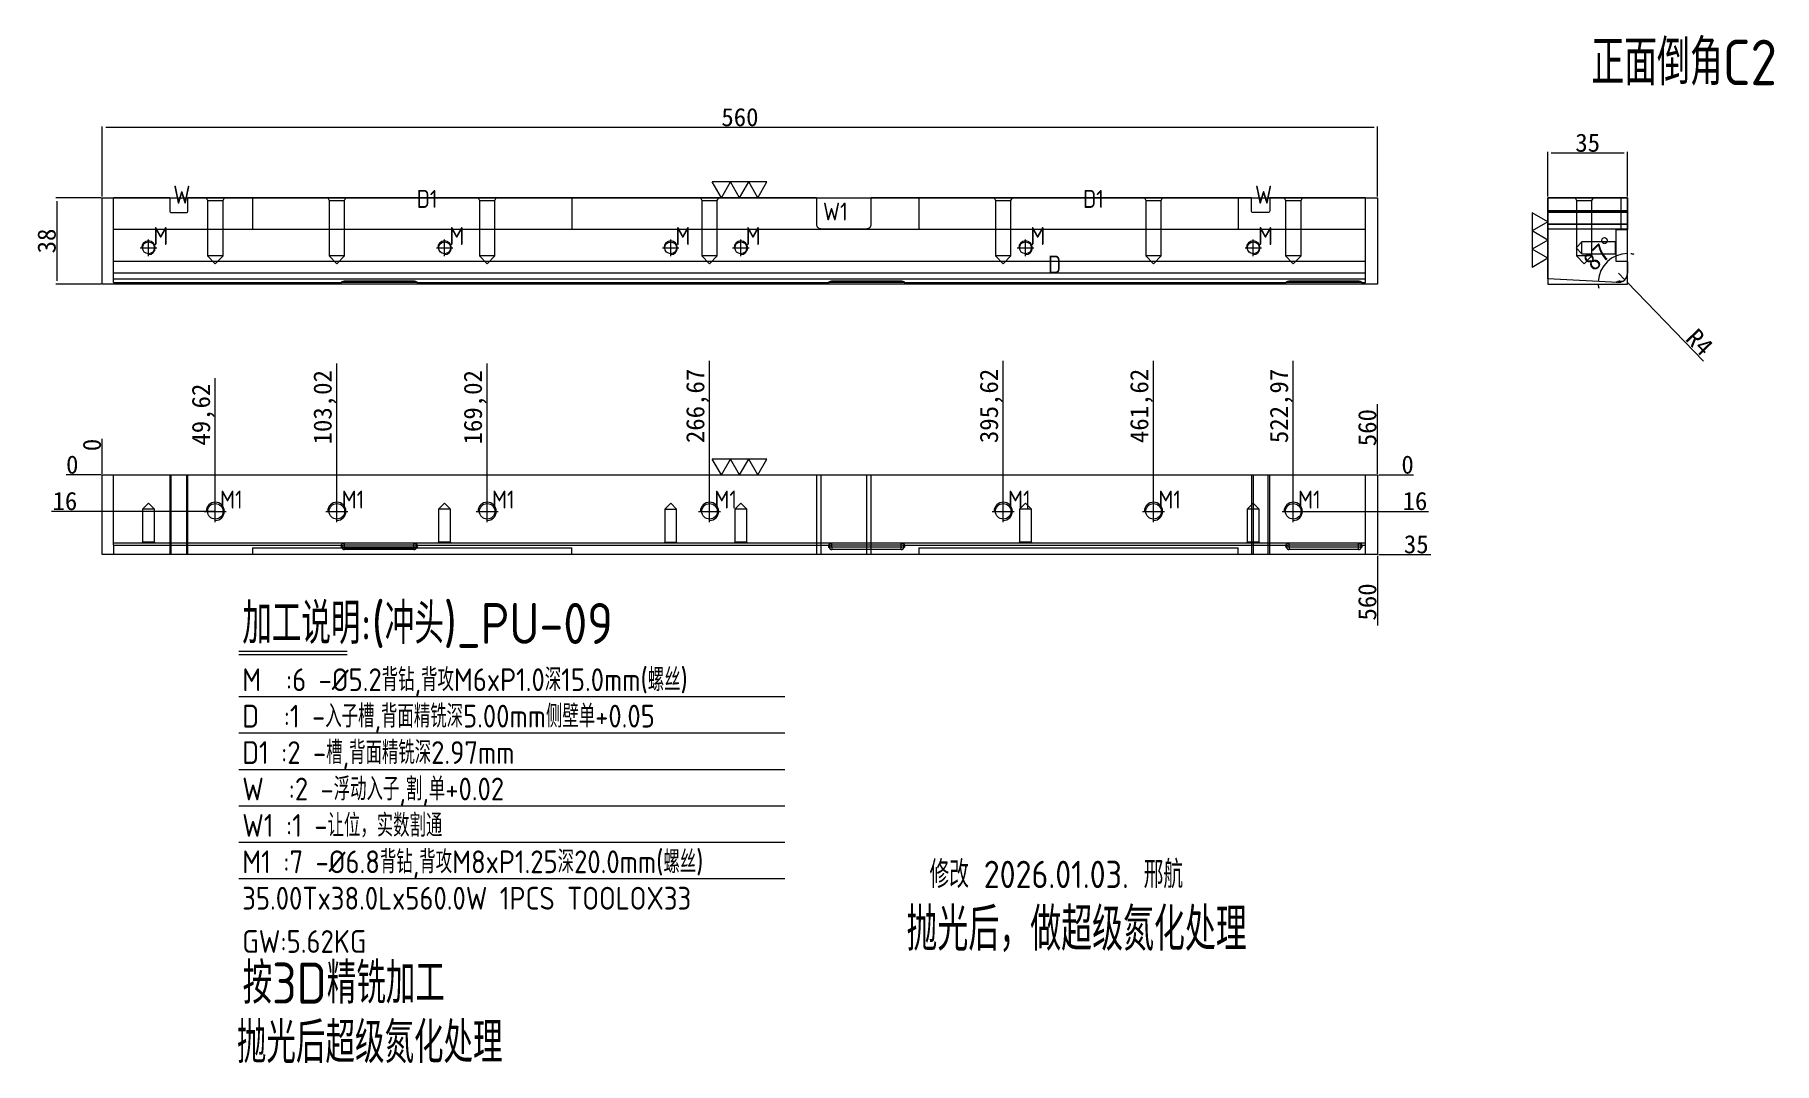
# Model space of a CAD drawing. Header units: millimetres. Extents: x 17443 to 18207, y 60521 to 60973.
import ezdxf
from ezdxf.enums import TextEntityAlignment as Align

# ---------------------------------------------------------------- set-up
doc = ezdxf.new("R2010")
doc.units = ezdxf.units.MM
for name, pattern in [('CENTER', [0]), ('DASHDOT', [0]), ('DASHED', [0])]:
    doc.linetypes.add(name, pattern=pattern)
doc.layers.add('DIE_P', color=7, linetype='Continuous', true_color=0xffffff)
doc.layers.add('U1', color=7, linetype='Continuous', true_color=0xffffff)
doc.layers.add('dim', color=4, linetype='Continuous')
doc.layers.add('PUNCH', color=2, linetype='Continuous')
doc.styles.add('_PUG_ERP', font='txt')
doc.styles.add('gbenor', font='gbenor.shx', dxfattribs={"bigfont": 'gbcbig'})
doc.styles.add('gbenor_', font='gbenor.shx', dxfattribs={"bigfont": 'gbcbig'})
doc.dimstyles.new('_PUG_ERP', dxfattribs={"dimtxt": 8, "dimasz": 1.5, "dimexe": 0.5, "dimexo": 0.5, "dimgap": 0.5, "dimtad": 1, "dimtxsty": '_PUG_ERP', "dimblk": 'CLOSEDBLANK', "dimcen": 0, "dimclrd": 4, "dimclre": 4, "dimclrt": 3, "dimazin": 3, "dimtfac": 1, "dimtmove": 0, "dimatfit": 3, "dimldrblk": 'CLOSEDBLANK', "dimlwd": 9, "dimlwe": 9})

msp = doc.modelspace()

# ---------------------------------------------------------------- texts
at = {"color": 2, "linetype": 'DASHDOT', "lineweight": 13, "style": 'gbenor_'}
msp.add_text('修改 2026.01.03. 邢航', height=12, dxfattribs=at).set_placement((17891.568, 60605.044), align=Align.MIDDLE)
at = {"layer": 'DIE_P', "color": 2, "linetype": 'ByBlock', "lineweight": 18, "style": 'gbenor_'}
msp.add_text('抛光后，做超级氮化处理', height=18.86682, dxfattribs=at).set_placement((17900.494, 60580.987), align=Align.MIDDLE)
at = {"layer": 'dim', "color": 4, "lineweight": 18, "style": 'gbenor'}
for s, height, p in [('W', 7.9, (17503.83, 60899.065)), ('D1', 7.9, (17610.685, 60897.215)), ('D1', 7.9, (17903.285, 60897.215)), ('W', 7.9, (17978.83, 60899.065)), ('W1', 7.9, (17789.119, 60891.654)), ('M', 7.9, (17495.026, 60880.895)), ('M', 7.9, (17625.026, 60880.895)), ('M', 7.9, (17724.326, 60880.895)), ('M', 7.9, (17755.126, 60880.895)), ('M', 7.9, (17880.126, 60880.895)), ('M', 7.9, (17980.126, 60880.895)), ('D', 7.9, (17887.905, 60868.365)), ('M1', 7.9, (17524.365, 60765.123)), ('M1', 7.9, (17577.765, 60765.123)), ('M1', 7.9, (17643.765, 60765.123)), ('M1', 7.9, (17741.415, 60765.123)), ('M1', 7.9, (17870.365, 60765.123)), ('M1', 7.9, (17936.365, 60765.123)), ('M1', 7.9, (17997.715, 60765.123)), ('加工说明:(冲头)_PU-09', 18, (17534.147, 60705.634)), ('M  :6 -%%c5.2背钻,背攻M6xP1.0深15.0mm(螺丝)', 10, (17534.112, 60684.92)), ('D  :1 -入子槽,背面精铣深5.00mm侧壁单+0.05', 10, (17534.112, 60668.92)), ('D1 :2 -槽,背面精铣深2.97mm', 10, (17534.112, 60652.92)), ('M1 :7 -%%c6.8背钻,背攻M8xP1.25深20.0mm(螺丝)', 10, (17534.112, 60604.92)), ('35.00Tx38.0Lx560.0W 1PCS TOOLOX33', 10, (17534.112, 60588.92)), ('GW:5.62KG ', 10, (17534.112, 60569.92))]:
    msp.add_text(s, height=height, dxfattribs=at).set_placement(p)
at = {"layer": 'dim', "color": 1, "lineweight": 18, "style": 'gbenor'}
for s, p in [('W  :2 -浮动入子,割,单+0.02', (17534.112, 60636.92)), ('W1 :1 -让位，实数割通', (17534.112, 60620.92))]:
    msp.add_text(s, height=10, dxfattribs=at).set_placement(p)
at = {"layer": 'dim', "color": 21, "lineweight": 18, "style": 'gbenor'}
for s, p in [('按3D精铣加工', (17534.281, 60547.634)), ('抛光后超级氮化处理', (17531.774, 60521.5))]:
    msp.add_text(s, height=18, dxfattribs=at).set_placement(p)
at = {"layer": 'U1', "color": 3, "lineweight": 18, "style": 'gbenor'}
msp.add_text('正面倒角C2', height=20, dxfattribs=at).set_placement((18126.546, 60951.106))

# ---------------------------------------------------------------- blocks, each defined once
blk = doc.blocks.new('*D1266')
at = {"layer": 'Defpoints', "color": 0}
for p in [(17472.64, 60932.53), (17472.64, 60901.66), (18032.64, 60901.66)]:
    blk.add_point(p, dxfattribs=at)
at = {"layer": 'dim', "color": 4, "lineweight": 9}
for p, q in [((17472.64, 60902.16), (17472.64, 60933.03)), ((18031.14, 60932.53), (17474.14, 60932.53)), ((18032.64, 60902.16), (18032.64, 60933.03))]:
    blk.add_line(p, q, dxfattribs=at)
at = {"layer": 'dim', "color": 3, "lineweight": 18, "insert": (17752.64, 60937.03), "char_height": 8, "attachment_point": 5, "style": '_PUG_ERP'}
blk.add_mtext('560', dxfattribs=at)
blk = doc.blocks.new('_ClosedBlank')
blk = doc.blocks.new('*D1267')
at = {"layer": 'Defpoints', "color": 0}
for p in [(17472.64, 60901.66), (17452.76, 60863.66), (17472.64, 60863.66)]:
    blk.add_point(p, dxfattribs=at)
at = {"layer": 'dim', "color": 4, "lineweight": 9}
for p, q in [((17472.14, 60901.66), (17452.26, 60901.66)), ((17452.76, 60900.16), (17452.76, 60865.16)), ((17472.14, 60863.66), (17452.26, 60863.66))]:
    blk.add_line(p, q, dxfattribs=at)
at = {"layer": 'dim', "color": 3, "lineweight": 18, "insert": (17448.26, 60882.66), "char_height": 8, "attachment_point": 5, "rotation": 90, "style": '_PUG_ERP'}
blk.add_mtext('38', dxfattribs=at)
blk = doc.blocks.new('*D1268')
at = {"layer": 'Defpoints', "color": 0}
for p in [(18107.39, 60921.28), (18107.39, 60901.66), (18142.39, 60901.66)]:
    blk.add_point(p, dxfattribs=at)
at = {"layer": 'dim', "color": 4, "lineweight": 9}
for p, q in [((18107.39, 60902.16), (18107.39, 60921.78)), ((18140.89, 60921.28), (18108.89, 60921.28)), ((18142.39, 60902.16), (18142.39, 60921.78))]:
    blk.add_line(p, q, dxfattribs=at)
at = {"layer": 'dim', "color": 3, "lineweight": 18, "insert": (18124.89, 60925.78), "char_height": 8, "attachment_point": 5, "style": '_PUG_ERP'}
blk.add_mtext('35', dxfattribs=at)
blk = doc.blocks.new('*D1269')
at = {"layer": 'Defpoints', "color": 0}
for p in [(17472.64, 60779.88), (18032.64, 60779.88), (18042.64, 60779.88)]:
    blk.add_point(p, dxfattribs=at)
at = {"layer": 'dim', "color": 4, "lineweight": 9}
blk.add_line((18033.14, 60779.88), (18048.47, 60779.88), dxfattribs=at)
at = {"layer": 'dim', "color": 3, "lineweight": 18, "insert": (18045.81, 60784.38), "char_height": 8, "attachment_point": 5, "style": '_PUG_ERP'}
blk.add_mtext('0', dxfattribs=at)
blk = doc.blocks.new('*D1270')
at = {"layer": 'Defpoints', "color": 0}
for p in [(17472.64, 60779.88), (17995.61, 60763.88), (18042.64, 60763.88)]:
    blk.add_point(p, dxfattribs=at)
at = {"layer": 'dim', "color": 4, "lineweight": 9}
blk.add_line((17996.11, 60763.88), (18054.95, 60763.88), dxfattribs=at)
at = {"layer": 'dim', "color": 3, "lineweight": 18, "insert": (18049.05, 60768.38), "char_height": 8, "attachment_point": 5, "style": '_PUG_ERP'}
blk.add_mtext('16', dxfattribs=at)
blk = doc.blocks.new('*D1271')
at = {"layer": 'Defpoints', "color": 0}
for p in [(17472.64, 60779.88), (18032.64, 60744.88), (18042.64, 60744.88)]:
    blk.add_point(p, dxfattribs=at)
at = {"layer": 'dim', "color": 4, "lineweight": 9}
blk.add_line((18033.14, 60744.88), (18056.09, 60744.88), dxfattribs=at)
at = {"layer": 'dim', "color": 3, "lineweight": 18, "insert": (18049.62, 60749.38), "char_height": 8, "attachment_point": 5, "style": '_PUG_ERP'}
blk.add_mtext('35', dxfattribs=at)
blk = doc.blocks.new('*D1272')
at = {"layer": 'Defpoints', "color": 0}
for p in [(17462.64, 60779.88), (17472.64, 60779.88), (17472.64, 60779.88)]:
    blk.add_point(p, dxfattribs=at)
at = {"layer": 'dim', "color": 4, "lineweight": 9}
blk.add_line((17472.14, 60779.88), (17456.81, 60779.88), dxfattribs=at)
at = {"layer": 'dim', "color": 3, "lineweight": 18, "insert": (17459.47, 60784.38), "char_height": 8, "attachment_point": 5, "style": '_PUG_ERP'}
blk.add_mtext('0', dxfattribs=at)
blk = doc.blocks.new('*D1273')
at = {"layer": 'Defpoints', "color": 0}
for p in [(17472.64, 60779.88), (17462.64, 60763.88), (17522.26, 60763.88)]:
    blk.add_point(p, dxfattribs=at)
at = {"layer": 'dim', "color": 4, "lineweight": 9}
blk.add_line((17521.76, 60763.88), (17450.33, 60763.88), dxfattribs=at)
at = {"layer": 'dim', "color": 3, "lineweight": 18, "insert": (17456.24, 60768.38), "char_height": 8, "attachment_point": 5, "style": '_PUG_ERP'}
blk.add_mtext('16', dxfattribs=at)
blk = doc.blocks.new('*D1274')
at = {"layer": 'Defpoints', "color": 0}
for p in [(18032.64, 60789.88), (17472.64, 60779.88), (18032.64, 60779.88)]:
    blk.add_point(p, dxfattribs=at)
at = {"layer": 'dim', "color": 4, "lineweight": 9}
blk.add_line((18032.64, 60780.38), (18032.64, 60810.95), dxfattribs=at)
at = {"layer": 'dim', "color": 3, "lineweight": 18, "insert": (18028.14, 60800.66), "char_height": 8, "attachment_point": 5, "rotation": 90, "style": '_PUG_ERP'}
blk.add_mtext('560', dxfattribs=at)
blk = doc.blocks.new('*D1275')
at = {"layer": 'Defpoints', "color": 0}
for p in [(17995.61, 60789.88), (17472.64, 60779.88), (17995.61, 60763.88)]:
    blk.add_point(p, dxfattribs=at)
at = {"layer": 'dim', "color": 4, "lineweight": 9}
for p, q in [((17995.61, 60786.88), (17995.61, 60830)), ((17995.61, 60783.88), (17995.61, 60786.88)), ((17995.61, 60764.38), (17995.61, 60783.88))]:
    blk.add_line(p, q, dxfattribs=at)
at = {"layer": 'dim', "color": 3, "lineweight": 18, "insert": (17990.35, 60810.19), "char_height": 8, "attachment_point": 5, "rotation": 90, "style": '_PUG_ERP'}
blk.add_mtext('522,97', dxfattribs=at)
blk = doc.blocks.new('*D1276')
at = {"layer": 'Defpoints', "color": 0}
for p in [(17934.26, 60789.88), (17472.64, 60779.88), (17934.26, 60763.88)]:
    blk.add_point(p, dxfattribs=at)
at = {"layer": 'dim', "color": 4, "lineweight": 9}
for p, q in [((17934.26, 60786.88), (17934.26, 60830)), ((17934.26, 60783.88), (17934.26, 60786.88)), ((17934.26, 60764.38), (17934.26, 60783.88))]:
    blk.add_line(p, q, dxfattribs=at)
at = {"layer": 'dim', "color": 3, "lineweight": 18, "insert": (17929, 60810.19), "char_height": 8, "attachment_point": 5, "rotation": 90, "style": '_PUG_ERP'}
blk.add_mtext('461,62', dxfattribs=at)
blk = doc.blocks.new('*D1277')
at = {"layer": 'Defpoints', "color": 0}
for p in [(17868.26, 60789.88), (17472.64, 60779.88), (17868.26, 60763.88)]:
    blk.add_point(p, dxfattribs=at)
at = {"layer": 'dim', "color": 4, "lineweight": 9}
for p, q in [((17868.26, 60786.88), (17868.26, 60830)), ((17868.26, 60783.88), (17868.26, 60786.88)), ((17868.26, 60764.38), (17868.26, 60783.88))]:
    blk.add_line(p, q, dxfattribs=at)
at = {"layer": 'dim', "color": 3, "lineweight": 18, "insert": (17863, 60810.19), "char_height": 8, "attachment_point": 5, "rotation": 90, "style": '_PUG_ERP'}
blk.add_mtext('395,62', dxfattribs=at)
blk = doc.blocks.new('*D1278')
at = {"layer": 'Defpoints', "color": 0}
for p in [(17739.31, 60789.88), (17472.64, 60779.88), (17739.31, 60763.88)]:
    blk.add_point(p, dxfattribs=at)
at = {"layer": 'dim', "color": 4, "lineweight": 9}
for p, q in [((17739.31, 60786.88), (17739.31, 60830)), ((17739.31, 60783.88), (17739.31, 60786.88)), ((17739.31, 60764.38), (17739.31, 60783.88))]:
    blk.add_line(p, q, dxfattribs=at)
at = {"layer": 'dim', "color": 3, "lineweight": 18, "insert": (17734.05, 60810.19), "char_height": 8, "attachment_point": 5, "rotation": 90, "style": '_PUG_ERP'}
blk.add_mtext('266,67', dxfattribs=at)
blk = doc.blocks.new('*D1279')
at = {"layer": 'Defpoints', "color": 0}
for p in [(17641.66, 60789.88), (17472.64, 60779.88), (17641.66, 60763.88)]:
    blk.add_point(p, dxfattribs=at)
at = {"layer": 'dim', "color": 4, "lineweight": 9}
for p, q in [((17641.66, 60786.88), (17641.66, 60828.85)), ((17641.66, 60783.88), (17641.66, 60786.88)), ((17641.66, 60764.38), (17641.66, 60783.88))]:
    blk.add_line(p, q, dxfattribs=at)
at = {"layer": 'dim', "color": 3, "lineweight": 18, "insert": (17636.4, 60809.62), "char_height": 8, "attachment_point": 5, "rotation": 90, "style": '_PUG_ERP'}
blk.add_mtext('169,02', dxfattribs=at)
blk = doc.blocks.new('*D1280')
at = {"layer": 'Defpoints', "color": 0}
for p in [(17575.66, 60789.88), (17472.64, 60779.88), (17575.66, 60763.88)]:
    blk.add_point(p, dxfattribs=at)
at = {"layer": 'dim', "color": 4, "lineweight": 9}
for p, q in [((17575.66, 60786.88), (17575.66, 60828.85)), ((17575.66, 60783.88), (17575.66, 60786.88)), ((17575.66, 60764.38), (17575.66, 60783.88))]:
    blk.add_line(p, q, dxfattribs=at)
at = {"layer": 'dim', "color": 3, "lineweight": 18, "insert": (17570.4, 60809.62), "char_height": 8, "attachment_point": 5, "rotation": 90, "style": '_PUG_ERP'}
blk.add_mtext('103,02', dxfattribs=at)
blk = doc.blocks.new('*D1281')
at = {"layer": 'Defpoints', "color": 0}
for p in [(17522.26, 60789.88), (17472.64, 60779.88), (17522.26, 60763.88)]:
    blk.add_point(p, dxfattribs=at)
at = {"layer": 'dim', "color": 4, "lineweight": 9}
for p, q in [((17522.26, 60786.88), (17522.26, 60822.38)), ((17522.26, 60783.88), (17522.26, 60786.88)), ((17522.26, 60764.38), (17522.26, 60783.88))]:
    blk.add_line(p, q, dxfattribs=at)
at = {"layer": 'dim', "color": 3, "lineweight": 18, "insert": (17517, 60806.38), "char_height": 8, "attachment_point": 5, "rotation": 90, "style": '_PUG_ERP'}
blk.add_mtext('49,62', dxfattribs=at)
blk = doc.blocks.new('*D1282')
at = {"layer": 'Defpoints', "color": 0}
for p in [(17472.64, 60789.88), (17472.64, 60779.88), (17472.64, 60779.88)]:
    blk.add_point(p, dxfattribs=at)
at = {"layer": 'dim', "color": 4, "lineweight": 9}
blk.add_line((17472.64, 60780.38), (17472.64, 60795.71), dxfattribs=at)
at = {"layer": 'dim', "color": 3, "lineweight": 18, "insert": (17468.14, 60793.05), "char_height": 8, "attachment_point": 5, "rotation": 90, "style": '_PUG_ERP'}
blk.add_mtext('0', dxfattribs=at)
blk = doc.blocks.new('*D1283')
at = {"layer": 'Defpoints', "color": 0}
for p in [(17472.64, 60779.88), (18032.64, 60744.88), (18032.64, 60734.88)]:
    blk.add_point(p, dxfattribs=at)
at = {"layer": 'dim', "color": 4, "lineweight": 9}
blk.add_line((18032.64, 60744.38), (18032.64, 60713.81), dxfattribs=at)
at = {"layer": 'dim', "color": 3, "lineweight": 18, "insert": (18028.14, 60724.09), "char_height": 8, "attachment_point": 5, "rotation": 90, "style": '_PUG_ERP'}
blk.add_mtext('560', dxfattribs=at)
blk = doc.blocks.new('*D1284')
at = {"layer": 'Defpoints', "color": 0}
for p in [(18138.39, 60868.48), (18141.17, 60865.61)]:
    blk.add_point(p, dxfattribs=at)
at = {"layer": 'dim', "color": 4, "lineweight": 9}
for p, q in [((18138.39, 60868.48), (18141.17, 60865.61)), ((18142.22, 60864.53), (18175.79, 60829.93))]:
    blk.add_line(p, q, dxfattribs=at)
at = {"layer": 'dim', "color": 3, "lineweight": 18, "insert": (18174.03, 60838.21), "char_height": 8, "attachment_point": 5, "rotation": 314.13368, "style": '_PUG_ERP'}
blk.add_mtext('R4', dxfattribs=at)
blk = doc.blocks.new('*D1285')
at = {"layer": 'Defpoints', "color": 0}
for p in [(18142.39, 60901.66), (18136.14, 60875.53), (18107.39, 60866.1), (18138.18, 60864.48), (18142.39, 60863.66)]:
    blk.add_point(p, dxfattribs=at)
at = {"layer": 'dim', "color": 4, "lineweight": 9}
for start, end in [(90, 177), (76.64389, 83.32194), (183.67805, 190.35611)]:
    blk.add_arc((18142.39, 60864.26), 12.88, start, end, dxfattribs=at)
at = {"layer": 'dim', "color": 3, "lineweight": 18, "insert": (18130.29, 60877.01), "char_height": 8, "attachment_point": 5, "rotation": 43.5, "style": '_PUG_ERP'}
blk.add_mtext('87%%d', dxfattribs=at)

# ---------------------------------------------------------------- dimensions: what is measured, and where the dimension line sits
at = {"layer": 'dim', "lineweight": 18}
for base, p1, p2, picture, middle in [((17472.641, 60932.531), (18032.641, 60901.66), (17472.641, 60901.66), '*D1266', (17752.641, 60937.031)), ((18107.386, 60921.28), (18142.386, 60901.66), (18107.386, 60901.66), '*D1268', (18124.886, 60925.78))]:
    dim = msp.add_linear_dim(base=base, p1=p1, p2=p2, dimstyle='_PUG_ERP', dxfattribs=at)
    dim.commit()
    dim.dimension.update_dxf_attribs({"geometry": picture, "text_midpoint": middle})
dim = msp.add_linear_dim(base=(17452.765, 60863.66), p1=(17472.641, 60901.66), p2=(17472.641, 60863.66), angle=90, dimstyle='_PUG_ERP', dxfattribs=at)
dim.commit()
dim.dimension.update_dxf_attribs({"geometry": '*D1267', "text_midpoint": (17448.265, 60882.66)})
dim = msp.add_angular_dim_2l(base=(18136.143, 60875.526), line1=((18142.386, 60863.66), (18142.386, 60901.66)), line2=((18138.177, 60864.485), (18107.386, 60866.098)), dimstyle='_PUG_ERP', dxfattribs=at)
dim.commit()
dim.dimension.update_dxf_attribs({"geometry": '*D1285', "text_midpoint": (18130.294, 60877.007)})
dim = msp.add_radius_dim(center=(18138.386, 60868.479), mpoint=(18141.171, 60865.608), dimstyle='_PUG_ERP', dxfattribs=at)
dim.commit()
dim.dimension.update_dxf_attribs({"geometry": '*D1284', "text_midpoint": (18170.797, 60835.073), "dimtype": 164})
for feature_location, offset, dtype, origin, picture, middle in [((17995.61, 60763.879), (0, 26), 1, (17472.641, 60779.879), '*D1275', (17990.348, 60810.188)), ((17934.26, 60763.879), (0, 26), 1, (17472.641, 60779.879), '*D1276', (17928.998, 60810.188)), ((17868.26, 60763.879), (0, 26), 1, (17472.641, 60779.879), '*D1277', (17862.998, 60810.188)), ((17739.31, 60763.879), (0, 26), 1, (17472.641, 60779.879), '*D1278', (17734.048, 60810.188)), ((17641.66, 60763.879), (0, 26), 1, (17472.641, 60779.879), '*D1279', (17636.398, 60809.617)), ((17575.66, 60763.879), (0, 26), 1, (17472.641, 60779.879), '*D1280', (17570.398, 60809.617)), ((17522.26, 60763.879), (0, 26), 1, (17472.641, 60779.879), '*D1281', (17516.998, 60806.379)), ((18032.641, 60779.879), (0, 10), 1, (17472.641, 60779.879), '*D1274', (18028.141, 60800.664)), ((17472.640515731, 60779.878530169), (-10, 0), 0, (17472.640515731, 60779.878530169), '*D1272', (17459.473849064, 60784.378530169)), ((17472.640515731, 60779.878530169), (0, 10), 1, (17472.640515731, 60779.878530169), '*D1282', (17468.140515731, 60793.045196835)), ((18032.640515731, 60779.878530169), (10, 0), 0, (17472.640515731, 60779.878530169), '*D1269', (18045.807182398, 60784.378530169)), ((17522.26, 60763.879), (-59.619, 0), 0, (17472.641, 60779.879), '*D1273', (17456.236, 60768.379)), ((17995.61, 60763.879), (47.031, 0), 0, (17472.641, 60779.879), '*D1270', (18049.045, 60768.379)), ((18032.641, 60744.879), (10, 0), 0, (17472.641, 60779.879), '*D1271', (18049.617, 60749.379)), ((18032.641, 60744.879), (0, -10), 1, (17472.641, 60779.879), '*D1283', (18028.141, 60724.093))]:
    dim = msp.add_ordinate_dim(feature_location=feature_location, offset=offset, dtype=dtype, origin=origin, dimstyle='_PUG_ERP', dxfattribs=at)
    dim.commit()
    dim.dimension.update_dxf_attribs({"geometry": picture, "text_midpoint": middle})

# ---------------------------------------------------------------- linework, layer by layer
at = {"layer": 'dim', "color": 20, "linetype": 'Continuous', "lineweight": 18}
for p, q in [((17744.5, 60901.66), (17740.5, 60908.588)), ((17764.5, 60908.588), (17740.5, 60908.588)), ((17744.5, 60901.66), (17748.5, 60908.588)), ((17752.5, 60901.66), (17748.5, 60908.588)), ((17752.5, 60901.66), (17756.5, 60908.588)), ((17760.5, 60901.66), (17756.5, 60908.588)), ((17760.5, 60901.66), (17764.5, 60908.588)), ((18107.386, 60891.07), (18100.458, 60895.07)), ((18100.458, 60895.07), (18100.458, 60871.07)), ((18107.386, 60891.07), (18100.458, 60887.07)), ((18107.386, 60883.07), (18100.458, 60887.07)), ((18107.386, 60883.07), (18100.458, 60879.07)), ((18107.386, 60875.07), (18100.458, 60879.07)), ((18107.386, 60875.07), (18100.458, 60871.07)), ((17744.5, 60779.879), (17740.5, 60786.807)), ((17764.5, 60786.807), (17740.5, 60786.807)), ((17744.5, 60779.879), (17748.5, 60786.807)), ((17752.5, 60779.879), (17748.5, 60786.807)), ((17752.5, 60779.879), (17756.5, 60786.807)), ((17760.5, 60779.879), (17756.5, 60786.807)), ((17760.5, 60779.879), (17764.5, 60786.807))]:
    msp.add_line(p, q, dxfattribs=at)
at = {"layer": 'dim', "color": 8, "linetype": 'Continuous', "lineweight": 18}
for p, q in [((17532.612, 60702.527), (17580.24, 60702.527)), ((17532.612, 60701.027), (17580.24, 60701.027)), ((17532.612, 60682.527), (17772.372, 60682.527)), ((17532.612, 60666.527), (17772.372, 60666.527)), ((17532.612, 60650.527), (17772.372, 60650.527)), ((17532.612, 60634.527), (17772.372, 60634.527)), ((17532.612, 60618.527), (17772.372, 60618.527)), ((17532.612, 60602.527), (17772.372, 60602.527))]:
    msp.add_line(p, q, dxfattribs=at)
at = {"layer": 'dim', "color": 252, "lineweight": 18}
for points in [[(17472.641, 60863.66), (17472.641, 60901.66), (18032.641, 60901.66), (18032.641, 60863.66)], [(17472.641, 60744.879), (17472.641, 60779.879), (18032.641, 60779.879), (18032.641, 60744.879)]]:
    msp.add_lwpolyline(points, close=True, dxfattribs=at)
at = {"layer": 'dim', "color": 252, "linetype": 'DASHED', "lineweight": 18, "ltscale": 0.518009}
msp.add_lwpolyline([(18107.386, 60863.66), (18142.386, 60863.66), (18142.386, 60901.66), (18107.386, 60901.66)], close=True, dxfattribs=at)
at = {"layer": 'PUNCH', "color": 151, "linetype": 'Continuous', "lineweight": 18}
for p, q in [((17502.26, 60901.66), (17477.641, 60901.66)), ((17477.641, 60866.098), (17477.641, 60901.66)), ((17786.26, 60901.66), (17510.26, 60901.66)), ((17977.26, 60901.66), (17810.26, 60901.66)), ((18027.36, 60901.66), (17985.26, 60901.66)), ((18027.36, 60866.098), (18027.36, 60901.66)), ((18107.386, 60866.098), (18107.386, 60901.66)), ((18107.386, 60901.66), (18142.386, 60901.66)), ((18142.386, 60901.66), (18142.386, 60887.66)), ((18137.386, 60887.66), (18142.386, 60887.66)), ((18142.386, 60873.66), (18137.386, 60873.66)), ((18142.386, 60873.66), (18142.386, 60868.479)), ((17477.641, 60864.485), (17477.641, 60866.098)), ((17477.641, 60866.098), (18027.36, 60866.098)), ((18027.36, 60864.485), (18027.36, 60866.098)), ((18138.177, 60864.485), (18107.386, 60866.098)), ((17477.641, 60864.479), (17477.641, 60864.485)), ((17477.641, 60864.479), (17577.506, 60864.479)), ((17577.508, 60864.479), (17577.504, 60864.479)), ((17579.026, 60864.524), (17579.026, 60864.523)), ((17579.026, 60864.523), (17609.494, 60864.523)), ((17611.015, 60864.479), (17611.012, 60864.479)), ((17611.013, 60864.479), (17791.516, 60864.479)), ((17791.514, 60864.479), (17791.518, 60864.479)), ((17793.036, 60864.523), (17823.504, 60864.523)), ((17825, 60864.482), (17825, 60864.482)), ((17825.022, 60864.479), (17825.025, 60864.479)), ((17825.023, 60864.479), (17992.293, 60864.479)), ((17992.306, 60864.479), (17992.303, 60864.479)), ((17992.319, 60864.481), (17992.333, 60864.482)), ((17993.826, 60864.523), (18024.294, 60864.523)), ((18025.815, 60864.479), (18025.812, 60864.479)), ((18025.813, 60864.479), (18027.36, 60864.479)), ((18027.36, 60864.485), (18027.36, 60864.479)), ((17477.641, 60779.879), (18027.36, 60779.879)), ((17477.641, 60749.088), (17477.641, 60779.879)), ((18027.36, 60749.088), (18027.36, 60779.879)), ((17477.641, 60749.088), (17477.641, 60744.879)), ((18027.36, 60744.879), (17477.641, 60744.879)), ((17579.026, 60749.233), (17579.026, 60749.842)), ((17609.494, 60747.128), (17579.026, 60747.128)), ((17823.494, 60747.128), (17793.026, 60747.128)), ((18024.294, 60747.128), (17993.826, 60747.128)), ((18027.36, 60744.879), (18027.36, 60749.088))]:
    msp.add_line(p, q, dxfattribs=at)
at = {"layer": 'PUNCH', "color": 5, "linetype": 'DASHED', "lineweight": 13, "ltscale": 0.518009}
for p, q in [((17518.26, 60901.66), (17518.857, 60900.466)), ((17518.857, 60900.466), (17518.857, 60876.08)), ((17518.857, 60900.466), (17522.26, 60900.466)), ((17522.26, 60900.466), (17525.663, 60900.466)), ((17525.663, 60900.466), (17526.26, 60901.66)), ((17525.663, 60876.08), (17525.663, 60900.466)), ((17571.66, 60901.66), (17572.257, 60900.466)), ((17572.257, 60900.466), (17572.257, 60876.08)), ((17572.257, 60900.466), (17575.66, 60900.466)), ((17575.66, 60900.466), (17579.063, 60900.466)), ((17579.063, 60900.466), (17579.66, 60901.66)), ((17579.063, 60876.08), (17579.063, 60900.466)), ((17637.66, 60901.66), (17638.257, 60900.466)), ((17638.257, 60900.466), (17638.257, 60876.08)), ((17638.257, 60900.466), (17641.66, 60900.466)), ((17641.66, 60900.466), (17645.063, 60900.466)), ((17645.063, 60900.466), (17645.66, 60901.66)), ((17645.063, 60876.08), (17645.063, 60900.466)), ((17735.31, 60901.66), (17735.907, 60900.466)), ((17735.907, 60900.466), (17735.907, 60876.08)), ((17735.907, 60900.466), (17739.31, 60900.466)), ((17739.31, 60900.466), (17742.713, 60900.466)), ((17742.713, 60900.466), (17743.31, 60901.66)), ((17742.713, 60876.08), (17742.713, 60900.466)), ((17864.26, 60901.66), (17864.857, 60900.466)), ((17864.857, 60900.466), (17864.857, 60876.08)), ((17864.857, 60900.466), (17868.26, 60900.466)), ((17868.26, 60900.466), (17871.663, 60900.466)), ((17871.663, 60900.466), (17872.26, 60901.66)), ((17871.663, 60876.08), (17871.663, 60900.466)), ((17930.26, 60901.66), (17930.857, 60900.466)), ((17930.857, 60900.466), (17930.857, 60876.08)), ((17930.857, 60900.466), (17934.26, 60900.466)), ((17934.26, 60900.466), (17937.663, 60900.466)), ((17937.663, 60900.466), (17938.26, 60901.66)), ((17937.663, 60876.08), (17937.663, 60900.466)), ((17991.61, 60901.66), (17992.207, 60900.466)), ((17992.207, 60900.466), (17992.207, 60876.08)), ((17992.207, 60900.466), (17995.61, 60900.466)), ((17995.61, 60900.466), (17999.013, 60900.466)), ((17999.013, 60900.466), (17999.61, 60901.66)), ((17999.013, 60876.08), (17999.013, 60900.466)), ((18119.386, 60901.66), (18119.983, 60900.466)), ((18119.983, 60900.466), (18119.983, 60876.08)), ((18119.983, 60900.466), (18126.789, 60900.466)), ((18126.789, 60900.466), (18127.386, 60901.66)), ((18126.789, 60876.08), (18126.789, 60900.466)), ((18122.386, 60882.263), (18119.783, 60879.66)), ((18136.989, 60882.263), (18122.386, 60882.263)), ((18122.386, 60879.66), (18122.386, 60882.263)), ((18137.386, 60882.66), (18136.989, 60882.263)), ((18136.989, 60882.263), (18136.989, 60879.66)), ((17518.857, 60876.08), (17522.26, 60872.677)), ((17525.663, 60876.08), (17518.857, 60876.08)), ((17522.26, 60872.677), (17525.663, 60876.08)), ((17572.257, 60876.08), (17575.66, 60872.677)), ((17579.063, 60876.08), (17572.257, 60876.08)), ((17575.66, 60872.677), (17579.063, 60876.08)), ((17638.257, 60876.08), (17641.66, 60872.677)), ((17645.063, 60876.08), (17638.257, 60876.08)), ((17641.66, 60872.677), (17645.063, 60876.08)), ((17735.907, 60876.08), (17739.31, 60872.677)), ((17742.713, 60876.08), (17735.907, 60876.08)), ((17739.31, 60872.677), (17742.713, 60876.08)), ((17864.857, 60876.08), (17868.26, 60872.677)), ((17871.663, 60876.08), (17864.857, 60876.08)), ((17868.26, 60872.677), (17871.663, 60876.08)), ((17930.857, 60876.08), (17934.26, 60872.677)), ((17937.663, 60876.08), (17930.857, 60876.08)), ((17934.26, 60872.677), (17937.663, 60876.08)), ((17992.207, 60876.08), (17995.61, 60872.677)), ((17999.013, 60876.08), (17992.207, 60876.08)), ((17995.61, 60872.677), (17999.013, 60876.08)), ((18119.783, 60879.66), (18122.386, 60877.057)), ((18119.983, 60876.08), (18123.386, 60872.677)), ((18126.789, 60876.08), (18119.983, 60876.08)), ((18122.386, 60877.057), (18122.386, 60879.66)), ((18122.386, 60877.057), (18136.989, 60877.057)), ((18123.386, 60872.677), (18126.789, 60876.08)), ((18136.989, 60879.66), (18136.989, 60877.057)), ((18136.989, 60877.057), (18137.386, 60876.66)), ((17492.941, 60767.482), (17490.338, 60764.879)), ((17495.544, 60764.879), (17492.941, 60767.482)), ((17622.941, 60767.482), (17620.338, 60764.879)), ((17625.544, 60764.879), (17622.941, 60767.482)), ((17722.241, 60767.482), (17719.638, 60764.879)), ((17724.844, 60764.879), (17722.241, 60767.482)), ((17753.041, 60767.482), (17750.438, 60764.879)), ((17755.644, 60764.879), (17753.041, 60767.482)), ((17878.041, 60767.482), (17875.438, 60764.879)), ((17880.644, 60764.879), (17878.041, 60767.482)), ((17978.041, 60767.482), (17975.438, 60764.879)), ((17980.644, 60764.879), (17978.041, 60767.482)), ((17490.338, 60764.879), (17490.338, 60750.276)), ((17495.544, 60764.879), (17490.338, 60764.879)), ((17495.544, 60750.276), (17495.544, 60764.879)), ((17620.338, 60764.879), (17620.338, 60750.276)), ((17625.544, 60764.879), (17620.338, 60764.879)), ((17625.544, 60750.276), (17625.544, 60764.879)), ((17719.638, 60764.879), (17719.638, 60750.276)), ((17719.638, 60764.879), (17724.844, 60764.879)), ((17724.844, 60750.276), (17724.844, 60764.879)), ((17750.438, 60764.879), (17750.438, 60750.276)), ((17755.644, 60764.879), (17750.438, 60764.879)), ((17755.644, 60750.276), (17755.644, 60764.879)), ((17875.438, 60764.879), (17875.438, 60750.276)), ((17880.644, 60764.879), (17875.438, 60764.879)), ((17880.644, 60750.276), (17880.644, 60764.879)), ((17975.438, 60764.879), (17975.438, 60750.276)), ((17980.644, 60764.879), (17975.438, 60764.879)), ((17980.644, 60750.276), (17980.644, 60764.879)), ((17490.338, 60750.276), (17489.941, 60749.879)), ((17495.544, 60750.276), (17490.338, 60750.276)), ((17495.941, 60749.879), (17495.544, 60750.276)), ((17620.338, 60750.276), (17619.941, 60749.879)), ((17625.544, 60750.276), (17620.338, 60750.276)), ((17625.941, 60749.879), (17625.544, 60750.276)), ((17719.638, 60750.276), (17719.241, 60749.879)), ((17719.638, 60750.276), (17724.844, 60750.276)), ((17725.241, 60749.879), (17724.844, 60750.276)), ((17750.438, 60750.276), (17750.041, 60749.879)), ((17755.644, 60750.276), (17750.438, 60750.276)), ((17756.041, 60749.879), (17755.644, 60750.276)), ((17875.438, 60750.276), (17875.041, 60749.879)), ((17880.644, 60750.276), (17875.438, 60750.276)), ((17881.041, 60749.879), (17880.644, 60750.276)), ((17975.438, 60750.276), (17975.041, 60749.879)), ((17980.644, 60750.276), (17975.438, 60750.276)), ((17981.041, 60749.879), (17980.644, 60750.276))]:
    msp.add_line(p, q, dxfattribs=at)
at = {"layer": 'PUNCH', "color": 2, "linetype": 'DASHED', "lineweight": 13, "ltscale": 0.518009}
for p, q in [((17538.56, 60901.66), (17538.56, 60887.66)), ((17678.76, 60901.66), (17678.76, 60887.66)), ((17831.16, 60901.66), (17831.16, 60887.66)), ((17971.36, 60901.66), (17971.36, 60887.66)), ((18139.416, 60901.66), (18139.416, 60887.66)), ((18027.36, 60887.66), (17477.641, 60887.66)), ((18027.36, 60873.66), (17477.641, 60873.66)), ((18027.36, 60749.879), (17477.641, 60749.879)), ((17538.56, 60747.849), (17678.76, 60747.849)), ((17831.16, 60747.849), (17971.36, 60747.849))]:
    msp.add_line(p, q, dxfattribs=at)
at = {"layer": 'PUNCH', "color": 155, "linetype": 'DASHED', "lineweight": 13, "ltscale": 0.518009}
for p, q in [((18107.386, 60895.86), (18142.386, 60895.86)), ((18142.386, 60895.86), (18107.386, 60895.86)), ((18107.386, 60895.86), (18142.386, 60895.86)), ((18142.386, 60895.86), (18107.386, 60895.86)), ((18107.386, 60890.038), (18142.386, 60890.038)), ((18142.386, 60890.038), (18107.386, 60890.038)), ((18027.36, 60868.479), (17477.641, 60868.479)), ((17577.886, 60864.643), (17577.886, 60864.617)), ((17579.026, 60864.947), (17579.026, 60864.693)), ((17579.026, 60864.945), (17579.026, 60864.883)), ((17579.026, 60864.945), (17609.494, 60864.945)), ((17579.026, 60864.693), (17609.494, 60864.693)), ((17609.494, 60864.947), (17609.494, 60864.945)), ((17609.494, 60864.883), (17609.494, 60864.945)), ((17609.494, 60864.693), (17609.494, 60864.523)), ((17610.634, 60864.617), (17610.634, 60864.643)), ((17791.886, 60864.643), (17791.886, 60864.617)), ((17793.026, 60864.945), (17793.026, 60864.883)), ((17793.031, 60864.945), (17823.494, 60864.945)), ((17793.036, 60864.947), (17793.036, 60864.945)), ((17793.036, 60864.947), (17793.036, 60864.693)), ((17793.036, 60864.693), (17823.504, 60864.693)), ((17793.036, 60864.693), (17793.036, 60864.523)), ((17823.504, 60864.693), (17823.504, 60864.523)), ((17824.634, 60864.617), (17824.634, 60864.644)), ((17992.686, 60864.643), (17992.686, 60864.617)), ((17993.826, 60864.945), (17993.826, 60864.883)), ((17993.826, 60864.945), (18024.294, 60864.945)), ((17993.826, 60864.945), (17993.826, 60864.693)), ((17993.826, 60864.693), (18024.294, 60864.693)), ((18024.294, 60864.947), (18024.294, 60864.945)), ((18024.294, 60864.883), (18024.294, 60864.945)), ((18024.294, 60864.693), (18024.294, 60864.523)), ((18025.434, 60864.617), (18025.434, 60864.643)), ((18139.426, 60864.617), (18138.915, 60864.644)), ((18138.924, 60864.516), (18138.93, 60864.643)), ((18138.93, 60864.643), (18139.426, 60864.617)), ((18139.426, 60864.617), (18138.93, 60864.643)), ((18138.93, 60864.643), (18139.426, 60864.617)), ((18138.93, 60864.643), (18139.426, 60864.617)), ((18139.426, 60864.617), (18138.93, 60864.643)), ((17502.96, 60744.879), (17502.96, 60779.879)), ((17509.56, 60779.879), (17509.56, 60744.879)), ((17788.26, 60744.879), (17788.26, 60779.879)), ((17808.26, 60779.879), (17808.26, 60744.879)), ((17977.96, 60779.879), (17977.96, 60744.879)), ((17984.56, 60744.879), (17984.56, 60779.879))]:
    msp.add_line(p, q, dxfattribs=at)
at = {"layer": 'PUNCH', "color": 1, "linetype": 'DASHED', "lineweight": 13, "ltscale": 0.518009}
for p, q in [((18142.386, 60895.16), (18107.386, 60895.16)), ((17810.26, 60744.879), (17810.26, 60779.879))]:
    msp.add_line(p, q, dxfattribs=at)
at = {"layer": 'PUNCH', "color": 1, "linetype": 'CENTER', "lineweight": 18, "ltscale": 0.518009}
for p, q in [((17492.941, 60876.06), (17492.941, 60883.26)), ((17622.941, 60876.06), (17622.941, 60883.26)), ((17722.241, 60876.06), (17722.241, 60883.26)), ((17753.041, 60876.06), (17753.041, 60883.26)), ((17878.041, 60876.06), (17878.041, 60883.26)), ((17978.041, 60876.06), (17978.041, 60883.26)), ((17489.341, 60879.66), (17496.541, 60879.66)), ((17619.341, 60879.66), (17626.541, 60879.66)), ((17718.641, 60879.66), (17725.841, 60879.66)), ((17749.441, 60879.66), (17756.641, 60879.66)), ((17874.441, 60879.66), (17881.641, 60879.66)), ((17974.441, 60879.66), (17981.641, 60879.66)), ((17522.26, 60759.079), (17522.26, 60768.679)), ((17575.66, 60759.079), (17575.66, 60768.679)), ((17641.66, 60759.079), (17641.66, 60768.679)), ((17739.31, 60759.079), (17739.31, 60768.679)), ((17868.26, 60759.079), (17868.26, 60768.679)), ((17934.26, 60759.079), (17934.26, 60768.679)), ((17995.61, 60759.079), (17995.61, 60768.679)), ((17517.46, 60763.879), (17527.06, 60763.879)), ((17570.86, 60763.879), (17580.46, 60763.879)), ((17636.86, 60763.879), (17646.46, 60763.879)), ((17734.51, 60763.879), (17744.11, 60763.879)), ((17863.46, 60763.879), (17873.06, 60763.879)), ((17929.46, 60763.879), (17939.06, 60763.879)), ((17990.81, 60763.879), (18000.41, 60763.879))]:
    msp.add_line(p, q, dxfattribs=at)
at = {"layer": 'PUNCH', "color": 151, "linetype": 'DASHED', "lineweight": 13, "ltscale": 0.518009}
for p, q in [((18107.386, 60888.038), (18142.386, 60888.038)), ((17577.53, 60864.482), (17577.53, 60864.482)), ((17609.494, 60864.947), (17579.026, 60864.947)), ((17609.494, 60864.883), (17579.026, 60864.883)), ((17579.026, 60864.693), (17579.026, 60864.524)), ((17610.99, 60864.482), (17610.99, 60864.482)), ((17823.494, 60864.883), (17793.026, 60864.883)), ((17823.504, 60864.947), (17793.036, 60864.947)), ((17793.036, 60864.947), (17793.036, 60864.947)), ((18024.294, 60864.947), (17993.826, 60864.947)), ((18024.294, 60864.883), (17993.826, 60864.883)), ((18025.79, 60864.482), (18025.79, 60864.482)), ((18140.137, 60864.883), (18138.946, 60864.945)), ((17502.26, 60779.879), (17502.26, 60744.879)), ((17510.26, 60744.879), (17510.26, 60779.879)), ((17786.26, 60779.879), (17786.26, 60744.879)), ((17977.26, 60779.879), (17977.26, 60744.879)), ((17985.26, 60744.879), (17985.26, 60779.879)), ((17538.56, 60747.849), (17538.56, 60744.879)), ((17678.76, 60744.879), (17678.76, 60747.849)), ((17831.16, 60747.849), (17831.16, 60744.879)), ((17971.36, 60744.879), (17971.36, 60747.849))]:
    msp.add_line(p, q, dxfattribs=at)
at = {"layer": 'PUNCH', "color": 2, "linetype": 'Continuous', "lineweight": 18}
msp.add_line((18137.386, 60873.66), (18137.386, 60887.66), dxfattribs=at)
at = {"layer": 'PUNCH', "color": 155, "linetype": 'Continuous', "lineweight": 18}
for p, q in [((17477.641, 60864.485), (17577.505, 60864.485)), ((17609.494, 60864.524), (17579.026, 60864.524)), ((17609.494, 60864.524), (17609.494, 60864.523)), ((17611.015, 60864.485), (17791.515, 60864.485)), ((17793.036, 60864.524), (17793.036, 60864.523)), ((17823.504, 60864.524), (17793.036, 60864.524)), ((17823.504, 60864.524), (17823.504, 60864.523)), ((17825.025, 60864.485), (17992.304, 60864.485)), ((18024.294, 60864.524), (17993.826, 60864.524)), ((18024.294, 60864.524), (18024.294, 60864.523)), ((17477.641, 60749.088), (17577.505, 60749.088)), ((17577.886, 60748.334), (17577.886, 60747.838)), ((17609.494, 60749.842), (17579.026, 60749.842)), ((17579.026, 60749.233), (17609.494, 60749.233)), ((17579.026, 60748.318), (17579.026, 60749.233)), ((17579.026, 60748.318), (17609.494, 60748.318)), ((17579.026, 60748.318), (17579.026, 60747.128)), ((17609.494, 60749.233), (17609.494, 60749.842)), ((17609.494, 60748.318), (17609.494, 60749.233)), ((17609.494, 60747.128), (17609.494, 60748.318)), ((17610.634, 60747.838), (17610.634, 60748.334)), ((17611.015, 60749.088), (17791.515, 60749.088)), ((17791.886, 60748.334), (17791.886, 60747.838)), ((17793.026, 60748.318), (17793.026, 60747.128)), ((17793.031, 60748.318), (17823.494, 60748.318)), ((17793.036, 60749.233), (17793.036, 60749.842)), ((17823.504, 60749.842), (17793.036, 60749.842)), ((17793.036, 60748.318), (17793.036, 60749.233)), ((17793.036, 60749.233), (17823.504, 60749.233)), ((17823.494, 60747.128), (17823.494, 60748.318)), ((17823.504, 60749.233), (17823.504, 60749.842)), ((17824.634, 60747.838), (17824.634, 60748.349)), ((17825.025, 60749.088), (17992.304, 60749.088)), ((17992.686, 60748.334), (17992.686, 60747.838)), ((18024.294, 60749.842), (17993.826, 60749.842)), ((17993.826, 60748.318), (17993.826, 60749.233)), ((17993.826, 60749.233), (18024.294, 60749.233)), ((17993.826, 60748.318), (18024.294, 60748.318)), ((17993.826, 60748.318), (17993.826, 60747.128)), ((18024.294, 60749.233), (18024.294, 60749.842)), ((18024.294, 60748.318), (18024.294, 60749.233)), ((18024.294, 60747.128), (18024.294, 60748.318)), ((18025.434, 60747.838), (18025.434, 60748.334))]:
    msp.add_line(p, q, dxfattribs=at)
at = {"layer": 'PUNCH', "color": 1, "lineweight": 18}
for points in [[(17502.26, 60901.66), (17502.26, 60895.86, 0.4142136), (17502.96, 60895.16), (17509.56, 60895.16, 0.4142136), (17510.26, 60895.86), (17510.26, 60901.66)], [(17786.26, 60901.66), (17786.26, 60890.038, 0.4142136), (17788.26, 60888.038), (17808.26, 60888.038, 0.4142136), (17810.26, 60890.038), (17810.26, 60901.66)], [(17985.26, 60901.66), (17985.26, 60895.86, -0.4142136), (17984.56, 60895.16), (17977.96, 60895.16, -0.4142136), (17977.26, 60895.86), (17977.26, 60901.66)]]:
    msp.add_lwpolyline(points, format="xyb", dxfattribs=at)
at = {"layer": 'PUNCH', "color": 151, "linetype": 'Continuous', "lineweight": 18}
for points in [[(17577.504, 60864.479), (17577.504, 60864.479), (17577.504, 60864.479), (17577.504, 60864.479), (17577.504, 60864.48), (17577.503, 60864.48), (17577.503, 60864.48), (17577.503, 60864.48), (17577.503, 60864.48), (17577.503, 60864.48), (17577.503, 60864.48), (17577.503, 60864.48), (17577.503, 60864.48), (17577.503, 60864.48), (17577.502, 60864.48), (17577.502, 60864.48), (17577.502, 60864.48), (17577.502, 60864.48), (17577.502, 60864.48), (17577.502, 60864.481), (17577.502, 60864.481), (17577.502, 60864.481), (17577.502, 60864.481), (17577.502, 60864.481), (17577.502, 60864.481), (17577.502, 60864.481), (17577.502, 60864.481), (17577.502, 60864.481), (17577.502, 60864.481), (17577.502, 60864.482), (17577.502, 60864.482), (17577.502, 60864.482), (17577.502, 60864.482), (17577.502, 60864.482), (17577.502, 60864.482), (17577.503, 60864.482), (17577.503, 60864.482), (17577.503, 60864.483), (17577.503, 60864.483), (17577.503, 60864.483), (17577.503, 60864.483), (17577.503, 60864.483), (17577.503, 60864.483), (17577.503, 60864.483), (17577.504, 60864.484), (17577.504, 60864.484), (17577.504, 60864.484), (17577.504, 60864.484), (17577.504, 60864.484), (17577.504, 60864.485), (17577.505, 60864.485)], [(17577.508, 60864.479), (17577.508, 60864.479), (17577.508, 60864.479), (17577.509, 60864.479), (17577.509, 60864.479), (17577.51, 60864.479), (17577.51, 60864.48), (17577.511, 60864.48), (17577.511, 60864.48), (17577.511, 60864.48), (17577.512, 60864.48), (17577.512, 60864.48), (17577.513, 60864.48), (17577.513, 60864.48), (17577.514, 60864.48), (17577.514, 60864.48), (17577.515, 60864.48), (17577.515, 60864.48), (17577.515, 60864.48), (17577.516, 60864.48), (17577.516, 60864.48), (17577.517, 60864.48), (17577.517, 60864.48), (17577.518, 60864.48), (17577.518, 60864.48), (17577.519, 60864.48), (17577.519, 60864.48), (17577.519, 60864.481), (17577.52, 60864.481), (17577.52, 60864.481), (17577.521, 60864.481), (17577.521, 60864.481), (17577.522, 60864.481), (17577.522, 60864.481), (17577.523, 60864.481), (17577.523, 60864.481), (17577.523, 60864.481), (17577.524, 60864.481), (17577.524, 60864.481), (17577.525, 60864.481), (17577.525, 60864.481), (17577.526, 60864.481), (17577.526, 60864.481), (17577.527, 60864.481), (17577.527, 60864.481), (17577.528, 60864.481), (17577.528, 60864.481), (17577.528, 60864.481), (17577.529, 60864.481), (17577.529, 60864.482), (17577.53, 60864.482)], [(17577.53, 60864.482), (17577.541, 60864.483), (17577.555, 60864.484), (17577.57, 60864.485), (17577.586, 60864.487), (17577.604, 60864.488), (17577.622, 60864.489), (17577.642, 60864.491), (17577.663, 60864.492), (17577.685, 60864.493), (17577.708, 60864.495), (17577.732, 60864.496), (17577.757, 60864.497), (17577.782, 60864.499), (17577.808, 60864.5), (17577.835, 60864.501), (17577.862, 60864.502), (17577.891, 60864.504), (17577.919, 60864.505), (17577.949, 60864.506), (17577.979, 60864.507), (17578.009, 60864.508), (17578.04, 60864.509), (17578.072, 60864.51), (17578.104, 60864.511), (17578.136, 60864.512), (17578.169, 60864.513), (17578.202, 60864.514), (17578.235, 60864.514), (17578.269, 60864.515), (17578.303, 60864.516), (17578.338, 60864.517), (17578.372, 60864.517), (17578.407, 60864.518), (17578.442, 60864.518), (17578.478, 60864.519), (17578.513, 60864.519), (17578.549, 60864.52), (17578.585, 60864.52), (17578.621, 60864.521), (17578.658, 60864.521), (17578.694, 60864.521), (17578.731, 60864.522), (17578.767, 60864.522), (17578.804, 60864.522), (17578.841, 60864.522), (17578.878, 60864.523), (17578.915, 60864.523), (17578.952, 60864.523), (17578.989, 60864.523), (17579.026, 60864.523)], [(17609.494, 60864.523), (17609.531, 60864.523), (17609.568, 60864.523), (17609.605, 60864.523), (17609.642, 60864.523), (17609.679, 60864.522), (17609.715, 60864.522), (17609.752, 60864.522), (17609.789, 60864.522), (17609.825, 60864.521), (17609.862, 60864.521), (17609.898, 60864.521), (17609.934, 60864.52), (17609.97, 60864.52), (17610.006, 60864.519), (17610.042, 60864.519), (17610.077, 60864.518), (17610.112, 60864.518), (17610.147, 60864.517), (17610.182, 60864.517), (17610.216, 60864.516), (17610.251, 60864.515), (17610.284, 60864.514), (17610.318, 60864.514), (17610.351, 60864.513), (17610.384, 60864.512), (17610.416, 60864.511), (17610.448, 60864.51), (17610.479, 60864.509), (17610.51, 60864.508), (17610.541, 60864.507), (17610.571, 60864.506), (17610.6, 60864.505), (17610.629, 60864.504), (17610.657, 60864.502), (17610.685, 60864.501), (17610.712, 60864.5), (17610.738, 60864.499), (17610.763, 60864.497), (17610.788, 60864.496), (17610.811, 60864.495), (17610.834, 60864.493), (17610.856, 60864.492), (17610.877, 60864.491), (17610.897, 60864.489), (17610.916, 60864.488), (17610.934, 60864.487), (17610.95, 60864.485), (17610.965, 60864.484), (17610.978, 60864.483), (17610.99, 60864.482)], [(17610.99, 60864.482), (17610.99, 60864.482), (17610.991, 60864.481), (17610.991, 60864.481), (17610.992, 60864.481), (17610.992, 60864.481), (17610.993, 60864.481), (17610.993, 60864.481), (17610.993, 60864.481), (17610.994, 60864.481), (17610.994, 60864.481), (17610.995, 60864.481), (17610.995, 60864.481), (17610.996, 60864.481), (17610.996, 60864.481), (17610.997, 60864.481), (17610.997, 60864.481), (17610.998, 60864.481), (17610.998, 60864.481), (17610.998, 60864.481), (17610.999, 60864.481), (17610.999, 60864.481), (17611, 60864.481), (17611, 60864.481), (17611.001, 60864.48), (17611.001, 60864.48), (17611.002, 60864.48), (17611.002, 60864.48), (17611.002, 60864.48), (17611.003, 60864.48), (17611.003, 60864.48), (17611.004, 60864.48), (17611.004, 60864.48), (17611.005, 60864.48), (17611.005, 60864.48), (17611.006, 60864.48), (17611.006, 60864.48), (17611.006, 60864.48), (17611.007, 60864.48), (17611.007, 60864.48), (17611.008, 60864.48), (17611.008, 60864.48), (17611.009, 60864.48), (17611.009, 60864.48), (17611.009, 60864.48), (17611.01, 60864.479), (17611.01, 60864.479), (17611.011, 60864.479), (17611.011, 60864.479), (17611.012, 60864.479), (17611.012, 60864.479)], [(17611.015, 60864.485), (17611.015, 60864.485), (17611.015, 60864.484), (17611.016, 60864.484), (17611.016, 60864.484), (17611.016, 60864.484), (17611.016, 60864.484), (17611.016, 60864.483), (17611.016, 60864.483), (17611.016, 60864.483), (17611.017, 60864.483), (17611.017, 60864.483), (17611.017, 60864.483), (17611.017, 60864.483), (17611.017, 60864.482), (17611.017, 60864.482), (17611.017, 60864.482), (17611.017, 60864.482), (17611.017, 60864.482), (17611.017, 60864.482), (17611.017, 60864.482), (17611.017, 60864.482), (17611.017, 60864.481), (17611.017, 60864.481), (17611.018, 60864.481), (17611.018, 60864.481), (17611.018, 60864.481), (17611.018, 60864.481), (17611.018, 60864.481), (17611.017, 60864.481), (17611.017, 60864.481), (17611.017, 60864.481), (17611.017, 60864.48), (17611.017, 60864.48), (17611.017, 60864.48), (17611.017, 60864.48), (17611.017, 60864.48), (17611.017, 60864.48), (17611.017, 60864.48), (17611.017, 60864.48), (17611.017, 60864.48), (17611.017, 60864.48), (17611.017, 60864.48), (17611.016, 60864.48), (17611.016, 60864.48), (17611.016, 60864.48), (17611.016, 60864.48), (17611.016, 60864.479), (17611.016, 60864.479), (17611.016, 60864.479), (17611.015, 60864.479)], [(17791.515, 60864.485), (17791.514, 60864.485), (17791.514, 60864.484), (17791.514, 60864.484), (17791.514, 60864.484), (17791.514, 60864.484), (17791.514, 60864.484), (17791.513, 60864.483), (17791.513, 60864.483), (17791.513, 60864.483), (17791.513, 60864.483), (17791.513, 60864.483), (17791.513, 60864.483), (17791.513, 60864.483), (17791.513, 60864.482), (17791.513, 60864.482), (17791.512, 60864.482), (17791.512, 60864.482), (17791.512, 60864.482), (17791.512, 60864.482), (17791.512, 60864.482), (17791.512, 60864.482), (17791.512, 60864.481), (17791.512, 60864.481), (17791.512, 60864.481), (17791.512, 60864.481), (17791.512, 60864.481), (17791.512, 60864.481), (17791.512, 60864.481), (17791.512, 60864.481), (17791.512, 60864.481), (17791.512, 60864.481), (17791.512, 60864.48), (17791.512, 60864.48), (17791.512, 60864.48), (17791.512, 60864.48), (17791.512, 60864.48), (17791.513, 60864.48), (17791.513, 60864.48), (17791.513, 60864.48), (17791.513, 60864.48), (17791.513, 60864.48), (17791.513, 60864.48), (17791.513, 60864.48), (17791.513, 60864.48), (17791.513, 60864.48), (17791.514, 60864.48), (17791.514, 60864.479), (17791.514, 60864.479), (17791.514, 60864.479), (17791.514, 60864.479)], [(17791.518, 60864.479), (17791.518, 60864.479), (17791.518, 60864.479), (17791.519, 60864.479), (17791.519, 60864.479), (17791.52, 60864.479), (17791.52, 60864.48), (17791.521, 60864.48), (17791.521, 60864.48), (17791.521, 60864.48), (17791.522, 60864.48), (17791.522, 60864.48), (17791.523, 60864.48), (17791.523, 60864.48), (17791.524, 60864.48), (17791.524, 60864.48), (17791.525, 60864.48), (17791.525, 60864.48), (17791.525, 60864.48), (17791.526, 60864.48), (17791.526, 60864.48), (17791.527, 60864.48), (17791.527, 60864.48), (17791.528, 60864.48), (17791.528, 60864.48), (17791.529, 60864.48), (17791.529, 60864.48), (17791.529, 60864.481), (17791.53, 60864.481), (17791.53, 60864.481), (17791.531, 60864.481), (17791.531, 60864.481), (17791.532, 60864.481), (17791.532, 60864.481), (17791.533, 60864.481), (17791.533, 60864.481), (17791.533, 60864.481), (17791.534, 60864.481), (17791.534, 60864.481), (17791.535, 60864.481), (17791.535, 60864.481), (17791.536, 60864.481), (17791.536, 60864.481), (17791.537, 60864.481), (17791.537, 60864.481), (17791.537, 60864.481), (17791.538, 60864.481), (17791.538, 60864.481), (17791.539, 60864.481), (17791.539, 60864.482), (17791.54, 60864.482)], [(17791.54, 60864.482), (17791.551, 60864.483), (17791.565, 60864.484), (17791.58, 60864.485), (17791.596, 60864.487), (17791.614, 60864.488), (17791.632, 60864.489), (17791.652, 60864.491), (17791.673, 60864.492), (17791.695, 60864.493), (17791.718, 60864.495), (17791.742, 60864.496), (17791.766, 60864.497), (17791.792, 60864.499), (17791.818, 60864.5), (17791.845, 60864.501), (17791.872, 60864.502), (17791.901, 60864.504), (17791.929, 60864.505), (17791.959, 60864.506), (17791.989, 60864.507), (17792.019, 60864.508), (17792.05, 60864.509), (17792.082, 60864.51), (17792.114, 60864.511), (17792.146, 60864.512), (17792.179, 60864.513), (17792.212, 60864.514), (17792.245, 60864.514), (17792.279, 60864.515), (17792.313, 60864.516), (17792.348, 60864.517), (17792.382, 60864.517), (17792.417, 60864.518), (17792.452, 60864.518), (17792.488, 60864.519), (17792.523, 60864.519), (17792.559, 60864.52), (17792.595, 60864.52), (17792.631, 60864.521), (17792.668, 60864.521), (17792.704, 60864.521), (17792.741, 60864.522), (17792.777, 60864.522), (17792.814, 60864.522), (17792.851, 60864.522), (17792.888, 60864.523), (17792.925, 60864.523), (17792.962, 60864.523), (17792.999, 60864.523), (17793.036, 60864.523)], [(17823.504, 60864.523), (17823.541, 60864.523), (17823.578, 60864.523), (17823.615, 60864.523), (17823.652, 60864.523), (17823.689, 60864.522), (17823.725, 60864.522), (17823.762, 60864.522), (17823.799, 60864.522), (17823.835, 60864.521), (17823.872, 60864.521), (17823.908, 60864.521), (17823.944, 60864.52), (17823.98, 60864.52), (17824.016, 60864.519), (17824.052, 60864.519), (17824.087, 60864.518), (17824.122, 60864.518), (17824.157, 60864.517), (17824.192, 60864.517), (17824.226, 60864.516), (17824.261, 60864.515), (17824.294, 60864.514), (17824.328, 60864.514), (17824.361, 60864.513), (17824.394, 60864.512), (17824.426, 60864.511), (17824.458, 60864.51), (17824.489, 60864.509), (17824.52, 60864.508), (17824.551, 60864.507), (17824.581, 60864.506), (17824.61, 60864.505), (17824.639, 60864.504), (17824.667, 60864.502), (17824.695, 60864.501), (17824.722, 60864.5), (17824.748, 60864.499), (17824.773, 60864.497), (17824.798, 60864.496), (17824.821, 60864.495), (17824.844, 60864.493), (17824.866, 60864.492), (17824.887, 60864.491), (17824.907, 60864.489), (17824.926, 60864.488), (17824.943, 60864.487), (17824.96, 60864.485), (17824.975, 60864.484), (17824.988, 60864.483), (17825, 60864.482)], [(17825, 60864.482), (17825, 60864.482), (17825.001, 60864.481), (17825.001, 60864.481), (17825.002, 60864.481), (17825.002, 60864.481), (17825.003, 60864.481), (17825.003, 60864.481), (17825.003, 60864.481), (17825.004, 60864.481), (17825.004, 60864.481), (17825.005, 60864.481), (17825.005, 60864.481), (17825.006, 60864.481), (17825.006, 60864.481), (17825.007, 60864.481), (17825.007, 60864.481), (17825.007, 60864.481), (17825.008, 60864.481), (17825.008, 60864.481), (17825.009, 60864.481), (17825.009, 60864.481), (17825.01, 60864.481), (17825.01, 60864.481), (17825.011, 60864.48), (17825.011, 60864.48), (17825.011, 60864.48), (17825.012, 60864.48), (17825.012, 60864.48), (17825.013, 60864.48), (17825.013, 60864.48), (17825.014, 60864.48), (17825.014, 60864.48), (17825.015, 60864.48), (17825.015, 60864.48), (17825.015, 60864.48), (17825.016, 60864.48), (17825.016, 60864.48), (17825.017, 60864.48), (17825.017, 60864.48), (17825.018, 60864.48), (17825.018, 60864.48), (17825.019, 60864.48), (17825.019, 60864.48), (17825.019, 60864.48), (17825.02, 60864.479), (17825.02, 60864.479), (17825.021, 60864.479), (17825.021, 60864.479), (17825.022, 60864.479), (17825.022, 60864.479)], [(17825.025, 60864.479), (17825.026, 60864.479), (17825.026, 60864.479), (17825.026, 60864.479), (17825.026, 60864.48), (17825.026, 60864.48), (17825.026, 60864.48), (17825.026, 60864.48), (17825.027, 60864.48), (17825.027, 60864.48), (17825.027, 60864.48), (17825.027, 60864.48), (17825.027, 60864.48), (17825.027, 60864.48), (17825.027, 60864.48), (17825.027, 60864.48), (17825.027, 60864.48), (17825.027, 60864.48), (17825.027, 60864.48), (17825.027, 60864.481), (17825.027, 60864.481), (17825.027, 60864.481), (17825.027, 60864.481), (17825.027, 60864.481), (17825.027, 60864.481), (17825.027, 60864.481), (17825.027, 60864.481), (17825.027, 60864.481), (17825.027, 60864.481), (17825.027, 60864.482), (17825.027, 60864.482), (17825.027, 60864.482), (17825.027, 60864.482), (17825.027, 60864.482), (17825.027, 60864.482), (17825.027, 60864.482), (17825.027, 60864.482), (17825.027, 60864.483), (17825.027, 60864.483), (17825.027, 60864.483), (17825.027, 60864.483), (17825.026, 60864.483), (17825.026, 60864.483), (17825.026, 60864.483), (17825.026, 60864.484), (17825.026, 60864.484), (17825.026, 60864.484), (17825.025, 60864.484), (17825.025, 60864.484), (17825.025, 60864.485), (17825.025, 60864.485)], [(17992.304, 60864.479), (17992.304, 60864.479), (17992.304, 60864.479), (17992.304, 60864.479), (17992.304, 60864.48), (17992.303, 60864.48), (17992.303, 60864.48), (17992.303, 60864.48), (17992.303, 60864.48), (17992.303, 60864.48), (17992.303, 60864.48), (17992.303, 60864.48), (17992.303, 60864.48), (17992.303, 60864.48), (17992.302, 60864.48), (17992.302, 60864.48), (17992.302, 60864.48), (17992.302, 60864.48), (17992.302, 60864.48), (17992.302, 60864.481), (17992.302, 60864.481), (17992.302, 60864.481), (17992.302, 60864.481), (17992.302, 60864.481), (17992.302, 60864.481), (17992.302, 60864.481), (17992.302, 60864.481), (17992.302, 60864.481), (17992.302, 60864.481), (17992.302, 60864.482), (17992.302, 60864.482), (17992.302, 60864.482), (17992.302, 60864.482), (17992.302, 60864.482), (17992.302, 60864.482), (17992.303, 60864.482), (17992.303, 60864.482), (17992.303, 60864.483), (17992.303, 60864.483), (17992.303, 60864.483), (17992.303, 60864.483), (17992.303, 60864.483), (17992.303, 60864.483), (17992.303, 60864.483), (17992.304, 60864.484), (17992.304, 60864.484), (17992.304, 60864.484), (17992.304, 60864.484), (17992.304, 60864.484), (17992.304, 60864.484), (17992.305, 60864.485)], [(17992.33, 60864.482), (17992.329, 60864.482), (17992.329, 60864.482), (17992.328, 60864.482), (17992.327, 60864.481), (17992.327, 60864.481), (17992.326, 60864.481), (17992.326, 60864.481), (17992.325, 60864.481), (17992.325, 60864.481), (17992.324, 60864.481), (17992.324, 60864.481), (17992.323, 60864.481), (17992.323, 60864.481), (17992.322, 60864.481), (17992.322, 60864.481), (17992.321, 60864.481), (17992.321, 60864.481), (17992.32, 60864.481), (17992.32, 60864.481), (17992.319, 60864.481), (17992.319, 60864.481), (17992.318, 60864.481), (17992.318, 60864.481), (17992.317, 60864.48), (17992.317, 60864.48), (17992.316, 60864.48), (17992.315, 60864.48), (17992.315, 60864.48), (17992.314, 60864.48), (17992.314, 60864.48), (17992.313, 60864.48), (17992.313, 60864.48), (17992.312, 60864.48), (17992.312, 60864.48), (17992.311, 60864.48), (17992.311, 60864.48), (17992.31, 60864.48), (17992.31, 60864.48), (17992.309, 60864.48), (17992.309, 60864.48), (17992.308, 60864.48), (17992.308, 60864.48), (17992.307, 60864.48), (17992.307, 60864.48), (17992.306, 60864.48), (17992.306, 60864.48), (17992.305, 60864.48), (17992.304, 60864.479), (17992.304, 60864.479), (17992.303, 60864.479)], [(17992.33, 60864.482), (17992.342, 60864.483), (17992.355, 60864.484), (17992.37, 60864.485), (17992.386, 60864.487), (17992.404, 60864.488), (17992.422, 60864.489), (17992.442, 60864.491), (17992.463, 60864.492), (17992.485, 60864.493), (17992.508, 60864.495), (17992.532, 60864.496), (17992.556, 60864.497), (17992.582, 60864.499), (17992.608, 60864.5), (17992.635, 60864.501), (17992.662, 60864.502), (17992.691, 60864.504), (17992.72, 60864.505), (17992.749, 60864.506), (17992.779, 60864.507), (17992.81, 60864.508), (17992.841, 60864.509), (17992.872, 60864.51), (17992.904, 60864.511), (17992.936, 60864.512), (17992.969, 60864.513), (17993.002, 60864.513), (17993.036, 60864.514), (17993.07, 60864.515), (17993.104, 60864.516), (17993.138, 60864.516), (17993.173, 60864.517), (17993.208, 60864.518), (17993.243, 60864.518), (17993.278, 60864.519), (17993.314, 60864.519), (17993.35, 60864.52), (17993.386, 60864.52), (17993.422, 60864.521), (17993.458, 60864.521), (17993.494, 60864.521), (17993.531, 60864.522), (17993.568, 60864.522), (17993.604, 60864.522), (17993.641, 60864.522), (17993.678, 60864.523), (17993.715, 60864.523), (17993.752, 60864.523), (17993.789, 60864.523), (17993.826, 60864.523)], [(18024.294, 60864.523), (18024.331, 60864.523), (18024.368, 60864.523), (18024.405, 60864.523), (18024.442, 60864.523), (18024.479, 60864.522), (18024.515, 60864.522), (18024.552, 60864.522), (18024.589, 60864.522), (18024.625, 60864.521), (18024.662, 60864.521), (18024.698, 60864.521), (18024.734, 60864.52), (18024.77, 60864.52), (18024.806, 60864.519), (18024.842, 60864.519), (18024.877, 60864.518), (18024.912, 60864.518), (18024.947, 60864.517), (18024.982, 60864.517), (18025.016, 60864.516), (18025.051, 60864.515), (18025.084, 60864.514), (18025.118, 60864.514), (18025.151, 60864.513), (18025.184, 60864.512), (18025.216, 60864.511), (18025.248, 60864.51), (18025.279, 60864.509), (18025.31, 60864.508), (18025.341, 60864.507), (18025.371, 60864.506), (18025.4, 60864.505), (18025.429, 60864.504), (18025.457, 60864.502), (18025.485, 60864.501), (18025.512, 60864.5), (18025.538, 60864.499), (18025.563, 60864.497), (18025.588, 60864.496), (18025.611, 60864.495), (18025.634, 60864.493), (18025.656, 60864.492), (18025.677, 60864.491), (18025.697, 60864.489), (18025.716, 60864.488), (18025.734, 60864.487), (18025.75, 60864.485), (18025.765, 60864.484), (18025.778, 60864.483), (18025.79, 60864.482)], [(18025.79, 60864.482), (18025.79, 60864.482), (18025.791, 60864.481), (18025.791, 60864.481), (18025.792, 60864.481), (18025.792, 60864.481), (18025.793, 60864.481), (18025.793, 60864.481), (18025.793, 60864.481), (18025.794, 60864.481), (18025.794, 60864.481), (18025.795, 60864.481), (18025.795, 60864.481), (18025.796, 60864.481), (18025.796, 60864.481), (18025.797, 60864.481), (18025.797, 60864.481), (18025.798, 60864.481), (18025.798, 60864.481), (18025.798, 60864.481), (18025.799, 60864.481), (18025.799, 60864.481), (18025.8, 60864.481), (18025.8, 60864.481), (18025.801, 60864.48), (18025.801, 60864.48), (18025.802, 60864.48), (18025.802, 60864.48), (18025.802, 60864.48), (18025.803, 60864.48), (18025.803, 60864.48), (18025.804, 60864.48), (18025.804, 60864.48), (18025.805, 60864.48), (18025.805, 60864.48), (18025.806, 60864.48), (18025.806, 60864.48), (18025.806, 60864.48), (18025.807, 60864.48), (18025.807, 60864.48), (18025.808, 60864.48), (18025.808, 60864.48), (18025.809, 60864.48), (18025.809, 60864.48), (18025.809, 60864.48), (18025.81, 60864.479), (18025.81, 60864.479), (18025.811, 60864.479), (18025.811, 60864.479), (18025.812, 60864.479), (18025.812, 60864.479)], [(18025.815, 60864.485), (18025.815, 60864.485), (18025.815, 60864.484), (18025.816, 60864.484), (18025.816, 60864.484), (18025.816, 60864.484), (18025.816, 60864.484), (18025.816, 60864.483), (18025.816, 60864.483), (18025.816, 60864.483), (18025.817, 60864.483), (18025.817, 60864.483), (18025.817, 60864.483), (18025.817, 60864.483), (18025.817, 60864.482), (18025.817, 60864.482), (18025.817, 60864.482), (18025.817, 60864.482), (18025.817, 60864.482), (18025.817, 60864.482), (18025.817, 60864.482), (18025.817, 60864.482), (18025.817, 60864.481), (18025.817, 60864.481), (18025.818, 60864.481), (18025.818, 60864.481), (18025.818, 60864.481), (18025.818, 60864.481), (18025.818, 60864.481), (18025.817, 60864.481), (18025.817, 60864.481), (18025.817, 60864.481), (18025.817, 60864.48), (18025.817, 60864.48), (18025.817, 60864.48), (18025.817, 60864.48), (18025.817, 60864.48), (18025.817, 60864.48), (18025.817, 60864.48), (18025.817, 60864.48), (18025.817, 60864.48), (18025.817, 60864.48), (18025.817, 60864.48), (18025.816, 60864.48), (18025.816, 60864.48), (18025.816, 60864.48), (18025.816, 60864.48), (18025.816, 60864.479), (18025.816, 60864.479), (18025.816, 60864.479), (18025.815, 60864.479)], [(17577.504, 60748.915), (17577.504, 60748.919), (17577.504, 60748.922), (17577.504, 60748.925), (17577.504, 60748.929), (17577.503, 60748.932), (17577.503, 60748.936), (17577.503, 60748.939), (17577.503, 60748.943), (17577.503, 60748.946), (17577.503, 60748.95), (17577.503, 60748.953), (17577.503, 60748.957), (17577.503, 60748.96), (17577.502, 60748.963), (17577.502, 60748.967), (17577.502, 60748.97), (17577.502, 60748.974), (17577.502, 60748.977), (17577.502, 60748.981), (17577.502, 60748.984), (17577.502, 60748.988), (17577.502, 60748.991), (17577.502, 60748.995), (17577.502, 60748.998), (17577.502, 60749.002), (17577.502, 60749.005), (17577.502, 60749.008), (17577.502, 60749.012), (17577.502, 60749.015), (17577.502, 60749.019), (17577.502, 60749.022), (17577.502, 60749.026), (17577.502, 60749.029), (17577.502, 60749.033), (17577.503, 60749.036), (17577.503, 60749.04), (17577.503, 60749.043), (17577.503, 60749.046), (17577.503, 60749.05), (17577.503, 60749.053), (17577.503, 60749.057), (17577.503, 60749.06), (17577.503, 60749.064), (17577.504, 60749.067), (17577.504, 60749.071), (17577.504, 60749.074), (17577.504, 60749.078), (17577.504, 60749.081), (17577.504, 60749.084), (17577.505, 60749.088)], [(17577.531, 60748.519), (17577.53, 60748.527), (17577.53, 60748.535), (17577.529, 60748.543), (17577.528, 60748.551), (17577.528, 60748.559), (17577.527, 60748.566), (17577.527, 60748.574), (17577.526, 60748.582), (17577.525, 60748.59), (17577.525, 60748.598), (17577.524, 60748.606), (17577.524, 60748.614), (17577.523, 60748.622), (17577.522, 60748.63), (17577.522, 60748.638), (17577.521, 60748.646), (17577.521, 60748.653), (17577.52, 60748.661), (17577.52, 60748.669), (17577.519, 60748.677), (17577.518, 60748.685), (17577.518, 60748.693), (17577.517, 60748.701), (17577.517, 60748.709), (17577.516, 60748.717), (17577.516, 60748.725), (17577.515, 60748.733), (17577.515, 60748.741), (17577.514, 60748.748), (17577.514, 60748.756), (17577.513, 60748.764), (17577.513, 60748.772), (17577.512, 60748.78), (17577.512, 60748.788), (17577.511, 60748.796), (17577.511, 60748.804), (17577.51, 60748.812), (17577.51, 60748.82), (17577.509, 60748.828), (17577.509, 60748.836), (17577.508, 60748.844), (17577.508, 60748.852), (17577.507, 60748.86), (17577.507, 60748.867), (17577.506, 60748.875), (17577.506, 60748.883), (17577.505, 60748.891), (17577.505, 60748.899), (17577.505, 60748.907), (17577.504, 60748.915)], [(17577.531, 60748.519), (17577.531, 60748.515), (17577.531, 60748.511), (17577.532, 60748.508), (17577.532, 60748.504), (17577.533, 60748.5), (17577.533, 60748.496), (17577.534, 60748.492), (17577.535, 60748.489), (17577.535, 60748.485), (17577.536, 60748.481), (17577.537, 60748.477), (17577.538, 60748.474), (17577.539, 60748.47), (17577.54, 60748.466), (17577.54, 60748.463), (17577.541, 60748.459), (17577.543, 60748.455), (17577.544, 60748.452), (17577.545, 60748.448), (17577.546, 60748.444), (17577.547, 60748.441), (17577.548, 60748.437), (17577.55, 60748.434), (17577.551, 60748.43), (17577.552, 60748.426), (17577.554, 60748.423), (17577.555, 60748.419), (17577.556, 60748.416), (17577.558, 60748.412), (17577.559, 60748.409), (17577.561, 60748.405), (17577.562, 60748.402), (17577.564, 60748.398), (17577.566, 60748.395), (17577.567, 60748.391), (17577.569, 60748.388), (17577.571, 60748.384), (17577.572, 60748.381), (17577.574, 60748.378), (17577.576, 60748.374), (17577.577, 60748.371), (17577.579, 60748.367), (17577.581, 60748.364), (17577.583, 60748.361), (17577.585, 60748.357), (17577.587, 60748.354), (17577.589, 60748.351), (17577.59, 60748.347), (17577.592, 60748.344), (17577.594, 60748.341)], [(17577.886, 60747.838), (17577.88, 60747.848), (17577.874, 60747.858), (17577.869, 60747.868), (17577.863, 60747.878), (17577.857, 60747.888), (17577.852, 60747.898), (17577.846, 60747.908), (17577.84, 60747.918), (17577.834, 60747.929), (17577.829, 60747.939), (17577.823, 60747.949), (17577.817, 60747.959), (17577.812, 60747.969), (17577.806, 60747.979), (17577.8, 60747.989), (17577.794, 60747.999), (17577.789, 60748.009), (17577.783, 60748.019), (17577.777, 60748.029), (17577.771, 60748.039), (17577.765, 60748.049), (17577.76, 60748.059), (17577.754, 60748.069), (17577.748, 60748.079), (17577.742, 60748.089), (17577.736, 60748.099), (17577.73, 60748.109), (17577.725, 60748.119), (17577.719, 60748.129), (17577.713, 60748.139), (17577.707, 60748.149), (17577.701, 60748.159), (17577.695, 60748.17), (17577.689, 60748.18), (17577.683, 60748.19), (17577.678, 60748.2), (17577.672, 60748.21), (17577.666, 60748.22), (17577.66, 60748.23), (17577.654, 60748.24), (17577.648, 60748.25), (17577.642, 60748.26), (17577.636, 60748.27), (17577.63, 60748.28), (17577.624, 60748.29), (17577.618, 60748.3), (17577.612, 60748.311), (17577.606, 60748.321), (17577.6, 60748.331), (17577.594, 60748.341)], [(17577.886, 60747.838), (17577.9, 60747.814), (17577.914, 60747.79), (17577.929, 60747.766), (17577.944, 60747.742), (17577.959, 60747.719), (17577.975, 60747.696), (17577.991, 60747.673), (17578.008, 60747.651), (17578.025, 60747.629), (17578.042, 60747.607), (17578.06, 60747.586), (17578.078, 60747.565), (17578.097, 60747.544), (17578.116, 60747.524), (17578.136, 60747.504), (17578.156, 60747.484), (17578.176, 60747.465), (17578.197, 60747.446), (17578.218, 60747.428), (17578.24, 60747.41), (17578.261, 60747.392), (17578.283, 60747.375), (17578.306, 60747.359), (17578.329, 60747.343), (17578.352, 60747.328), (17578.376, 60747.313), (17578.4, 60747.298), (17578.424, 60747.284), (17578.449, 60747.271), (17578.474, 60747.258), (17578.499, 60747.246), (17578.525, 60747.234), (17578.552, 60747.222), (17578.578, 60747.212), (17578.605, 60747.202), (17578.632, 60747.192), (17578.659, 60747.184), (17578.686, 60747.176), (17578.713, 60747.168), (17578.741, 60747.161), (17578.768, 60747.155), (17578.796, 60747.149), (17578.824, 60747.144), (17578.853, 60747.14), (17578.881, 60747.136), (17578.91, 60747.133), (17578.939, 60747.131), (17578.968, 60747.129), (17578.997, 60747.128), (17579.026, 60747.128)], [(17609.494, 60747.128), (17609.523, 60747.128), (17609.552, 60747.129), (17609.58, 60747.131), (17609.609, 60747.133), (17609.637, 60747.136), (17609.666, 60747.14), (17609.694, 60747.144), (17609.722, 60747.149), (17609.75, 60747.155), (17609.778, 60747.161), (17609.805, 60747.168), (17609.833, 60747.175), (17609.86, 60747.183), (17609.887, 60747.192), (17609.914, 60747.202), (17609.941, 60747.212), (17609.968, 60747.222), (17609.994, 60747.234), (17610.019, 60747.245), (17610.045, 60747.258), (17610.07, 60747.27), (17610.094, 60747.284), (17610.119, 60747.298), (17610.143, 60747.312), (17610.166, 60747.327), (17610.19, 60747.342), (17610.213, 60747.358), (17610.235, 60747.375), (17610.258, 60747.392), (17610.28, 60747.409), (17610.301, 60747.427), (17610.322, 60747.446), (17610.343, 60747.465), (17610.363, 60747.484), (17610.383, 60747.503), (17610.403, 60747.523), (17610.422, 60747.543), (17610.44, 60747.564), (17610.459, 60747.585), (17610.477, 60747.606), (17610.494, 60747.628), (17610.511, 60747.65), (17610.528, 60747.673), (17610.544, 60747.695), (17610.56, 60747.719), (17610.576, 60747.742), (17610.591, 60747.766), (17610.606, 60747.79), (17610.62, 60747.814), (17610.634, 60747.838)], [(17610.925, 60748.341), (17610.919, 60748.331), (17610.913, 60748.321), (17610.907, 60748.311), (17610.901, 60748.3), (17610.895, 60748.29), (17610.89, 60748.28), (17610.884, 60748.27), (17610.878, 60748.26), (17610.872, 60748.25), (17610.866, 60748.24), (17610.86, 60748.23), (17610.854, 60748.22), (17610.848, 60748.21), (17610.842, 60748.2), (17610.836, 60748.19), (17610.83, 60748.18), (17610.824, 60748.17), (17610.819, 60748.159), (17610.813, 60748.149), (17610.807, 60748.139), (17610.801, 60748.129), (17610.795, 60748.119), (17610.789, 60748.109), (17610.783, 60748.099), (17610.778, 60748.089), (17610.772, 60748.079), (17610.766, 60748.069), (17610.76, 60748.059), (17610.754, 60748.049), (17610.748, 60748.039), (17610.743, 60748.029), (17610.737, 60748.019), (17610.731, 60748.009), (17610.725, 60747.999), (17610.72, 60747.989), (17610.714, 60747.979), (17610.708, 60747.969), (17610.702, 60747.959), (17610.697, 60747.949), (17610.691, 60747.939), (17610.685, 60747.929), (17610.679, 60747.918), (17610.674, 60747.908), (17610.668, 60747.898), (17610.662, 60747.888), (17610.657, 60747.878), (17610.651, 60747.868), (17610.645, 60747.858), (17610.64, 60747.848), (17610.634, 60747.838)], [(17610.925, 60748.341), (17610.927, 60748.344), (17610.929, 60748.347), (17610.931, 60748.351), (17610.933, 60748.354), (17610.935, 60748.357), (17610.937, 60748.361), (17610.939, 60748.364), (17610.94, 60748.367), (17610.942, 60748.371), (17610.944, 60748.374), (17610.946, 60748.377), (17610.947, 60748.381), (17610.949, 60748.384), (17610.951, 60748.388), (17610.952, 60748.391), (17610.954, 60748.395), (17610.956, 60748.398), (17610.957, 60748.401), (17610.959, 60748.405), (17610.96, 60748.408), (17610.962, 60748.412), (17610.963, 60748.415), (17610.964, 60748.419), (17610.966, 60748.422), (17610.967, 60748.426), (17610.969, 60748.43), (17610.97, 60748.433), (17610.971, 60748.437), (17610.972, 60748.44), (17610.974, 60748.444), (17610.975, 60748.448), (17610.976, 60748.451), (17610.977, 60748.455), (17610.978, 60748.459), (17610.979, 60748.462), (17610.98, 60748.466), (17610.981, 60748.47), (17610.982, 60748.473), (17610.983, 60748.477), (17610.983, 60748.481), (17610.984, 60748.485), (17610.985, 60748.488), (17610.986, 60748.492), (17610.986, 60748.496), (17610.987, 60748.5), (17610.987, 60748.504), (17610.988, 60748.507), (17610.988, 60748.511), (17610.989, 60748.515), (17610.989, 60748.519)], [(17611.015, 60748.915), (17611.015, 60748.907), (17611.015, 60748.899), (17611.014, 60748.891), (17611.014, 60748.883), (17611.013, 60748.875), (17611.013, 60748.867), (17611.012, 60748.86), (17611.012, 60748.852), (17611.011, 60748.844), (17611.011, 60748.836), (17611.011, 60748.828), (17611.01, 60748.82), (17611.01, 60748.812), (17611.009, 60748.804), (17611.009, 60748.796), (17611.008, 60748.788), (17611.008, 60748.78), (17611.007, 60748.772), (17611.007, 60748.764), (17611.006, 60748.756), (17611.005, 60748.748), (17611.005, 60748.741), (17611.004, 60748.733), (17611.004, 60748.725), (17611.003, 60748.717), (17611.003, 60748.709), (17611.002, 60748.701), (17611.002, 60748.693), (17611.001, 60748.685), (17611.001, 60748.677), (17611, 60748.669), (17610.999, 60748.661), (17610.999, 60748.653), (17610.998, 60748.646), (17610.998, 60748.638), (17610.997, 60748.63), (17610.997, 60748.622), (17610.996, 60748.614), (17610.995, 60748.606), (17610.995, 60748.598), (17610.994, 60748.59), (17610.994, 60748.582), (17610.993, 60748.574), (17610.992, 60748.566), (17610.992, 60748.559), (17610.991, 60748.551), (17610.991, 60748.543), (17610.99, 60748.535), (17610.989, 60748.527), (17610.989, 60748.519)], [(17611.015, 60749.088), (17611.015, 60749.084), (17611.015, 60749.081), (17611.016, 60749.078), (17611.016, 60749.074), (17611.016, 60749.071), (17611.016, 60749.067), (17611.016, 60749.064), (17611.016, 60749.06), (17611.016, 60749.057), (17611.017, 60749.053), (17611.017, 60749.05), (17611.017, 60749.046), (17611.017, 60749.043), (17611.017, 60749.04), (17611.017, 60749.036), (17611.017, 60749.033), (17611.017, 60749.029), (17611.017, 60749.026), (17611.017, 60749.022), (17611.017, 60749.019), (17611.017, 60749.015), (17611.017, 60749.012), (17611.017, 60749.008), (17611.018, 60749.005), (17611.018, 60749.002), (17611.018, 60748.998), (17611.018, 60748.995), (17611.018, 60748.991), (17611.017, 60748.988), (17611.017, 60748.984), (17611.017, 60748.981), (17611.017, 60748.977), (17611.017, 60748.974), (17611.017, 60748.97), (17611.017, 60748.967), (17611.017, 60748.963), (17611.017, 60748.96), (17611.017, 60748.957), (17611.017, 60748.953), (17611.017, 60748.95), (17611.017, 60748.946), (17611.017, 60748.943), (17611.016, 60748.939), (17611.016, 60748.936), (17611.016, 60748.932), (17611.016, 60748.929), (17611.016, 60748.925), (17611.016, 60748.922), (17611.016, 60748.919), (17611.015, 60748.915)], [(17791.515, 60749.088), (17791.514, 60749.084), (17791.514, 60749.081), (17791.514, 60749.078), (17791.514, 60749.074), (17791.514, 60749.071), (17791.514, 60749.067), (17791.513, 60749.064), (17791.513, 60749.06), (17791.513, 60749.057), (17791.513, 60749.053), (17791.513, 60749.05), (17791.513, 60749.046), (17791.513, 60749.043), (17791.513, 60749.04), (17791.513, 60749.036), (17791.512, 60749.033), (17791.512, 60749.029), (17791.512, 60749.026), (17791.512, 60749.022), (17791.512, 60749.019), (17791.512, 60749.015), (17791.512, 60749.012), (17791.512, 60749.008), (17791.512, 60749.005), (17791.512, 60749.002), (17791.512, 60748.998), (17791.512, 60748.995), (17791.512, 60748.991), (17791.512, 60748.988), (17791.512, 60748.984), (17791.512, 60748.981), (17791.512, 60748.977), (17791.512, 60748.974), (17791.512, 60748.97), (17791.512, 60748.967), (17791.512, 60748.963), (17791.513, 60748.96), (17791.513, 60748.957), (17791.513, 60748.953), (17791.513, 60748.95), (17791.513, 60748.946), (17791.513, 60748.943), (17791.513, 60748.939), (17791.513, 60748.936), (17791.513, 60748.932), (17791.514, 60748.929), (17791.514, 60748.925), (17791.514, 60748.922), (17791.514, 60748.919), (17791.514, 60748.915)], [(17791.514, 60748.915), (17791.515, 60748.907), (17791.515, 60748.899), (17791.515, 60748.891), (17791.516, 60748.883), (17791.516, 60748.875), (17791.517, 60748.867), (17791.517, 60748.86), (17791.518, 60748.852), (17791.518, 60748.844), (17791.519, 60748.836), (17791.519, 60748.828), (17791.52, 60748.82), (17791.52, 60748.812), (17791.521, 60748.804), (17791.521, 60748.796), (17791.522, 60748.788), (17791.522, 60748.78), (17791.523, 60748.772), (17791.523, 60748.764), (17791.524, 60748.756), (17791.524, 60748.748), (17791.525, 60748.741), (17791.525, 60748.733), (17791.526, 60748.725), (17791.526, 60748.717), (17791.527, 60748.709), (17791.527, 60748.701), (17791.528, 60748.693), (17791.528, 60748.685), (17791.529, 60748.677), (17791.53, 60748.669), (17791.53, 60748.661), (17791.531, 60748.653), (17791.531, 60748.646), (17791.532, 60748.638), (17791.532, 60748.63), (17791.533, 60748.622), (17791.534, 60748.614), (17791.534, 60748.606), (17791.535, 60748.598), (17791.535, 60748.59), (17791.536, 60748.582), (17791.537, 60748.574), (17791.537, 60748.566), (17791.538, 60748.559), (17791.538, 60748.551), (17791.539, 60748.543), (17791.54, 60748.535), (17791.54, 60748.527), (17791.541, 60748.519)], [(17791.541, 60748.519), (17791.541, 60748.515), (17791.541, 60748.512), (17791.542, 60748.508), (17791.542, 60748.504), (17791.543, 60748.501), (17791.543, 60748.497), (17791.544, 60748.493), (17791.544, 60748.49), (17791.545, 60748.486), (17791.546, 60748.482), (17791.547, 60748.479), (17791.547, 60748.475), (17791.548, 60748.472), (17791.549, 60748.468), (17791.55, 60748.464), (17791.551, 60748.461), (17791.552, 60748.457), (17791.553, 60748.454), (17791.554, 60748.45), (17791.555, 60748.447), (17791.556, 60748.443), (17791.557, 60748.44), (17791.559, 60748.436), (17791.56, 60748.433), (17791.561, 60748.43), (17791.562, 60748.426), (17791.564, 60748.423), (17791.565, 60748.419), (17791.566, 60748.416), (17791.568, 60748.413), (17791.569, 60748.409), (17791.571, 60748.406), (17791.572, 60748.403), (17791.574, 60748.399), (17791.575, 60748.396), (17791.577, 60748.393), (17791.578, 60748.389), (17791.58, 60748.386), (17791.581, 60748.383), (17791.583, 60748.379), (17791.585, 60748.376), (17791.586, 60748.373), (17791.588, 60748.37), (17791.59, 60748.366), (17791.592, 60748.363), (17791.593, 60748.36), (17791.595, 60748.357), (17791.597, 60748.353), (17791.599, 60748.35), (17791.601, 60748.347)], [(17791.886, 60747.838), (17791.88, 60747.848), (17791.874, 60747.858), (17791.868, 60747.868), (17791.863, 60747.879), (17791.857, 60747.889), (17791.851, 60747.899), (17791.846, 60747.909), (17791.84, 60747.919), (17791.834, 60747.929), (17791.828, 60747.939), (17791.823, 60747.949), (17791.817, 60747.959), (17791.811, 60747.969), (17791.805, 60747.979), (17791.8, 60747.989), (17791.794, 60747.999), (17791.788, 60748.01), (17791.782, 60748.02), (17791.776, 60748.03), (17791.771, 60748.04), (17791.765, 60748.05), (17791.759, 60748.06), (17791.753, 60748.07), (17791.747, 60748.08), (17791.741, 60748.09), (17791.736, 60748.1), (17791.73, 60748.11), (17791.724, 60748.12), (17791.718, 60748.131), (17791.712, 60748.141), (17791.706, 60748.151), (17791.7, 60748.161), (17791.694, 60748.171), (17791.689, 60748.181), (17791.683, 60748.191), (17791.677, 60748.201), (17791.671, 60748.211), (17791.665, 60748.221), (17791.659, 60748.232), (17791.653, 60748.242), (17791.647, 60748.252), (17791.641, 60748.262), (17791.635, 60748.272), (17791.629, 60748.282), (17791.623, 60748.292), (17791.617, 60748.302), (17791.611, 60748.312), (17791.605, 60748.322), (17791.599, 60748.333), (17791.593, 60748.343)], [(17791.886, 60747.838), (17791.9, 60747.814), (17791.914, 60747.79), (17791.929, 60747.766), (17791.944, 60747.742), (17791.959, 60747.719), (17791.975, 60747.696), (17791.991, 60747.673), (17792.008, 60747.651), (17792.025, 60747.629), (17792.042, 60747.607), (17792.06, 60747.586), (17792.078, 60747.565), (17792.097, 60747.544), (17792.116, 60747.524), (17792.136, 60747.504), (17792.156, 60747.484), (17792.176, 60747.465), (17792.197, 60747.446), (17792.218, 60747.428), (17792.24, 60747.41), (17792.261, 60747.392), (17792.283, 60747.375), (17792.306, 60747.359), (17792.329, 60747.343), (17792.352, 60747.328), (17792.376, 60747.313), (17792.4, 60747.298), (17792.424, 60747.284), (17792.449, 60747.271), (17792.474, 60747.258), (17792.499, 60747.246), (17792.525, 60747.234), (17792.552, 60747.222), (17792.578, 60747.212), (17792.605, 60747.202), (17792.632, 60747.192), (17792.659, 60747.184), (17792.686, 60747.176), (17792.713, 60747.168), (17792.741, 60747.161), (17792.768, 60747.155), (17792.796, 60747.149), (17792.824, 60747.144), (17792.853, 60747.14), (17792.881, 60747.136), (17792.91, 60747.133), (17792.939, 60747.131), (17792.968, 60747.129), (17792.997, 60747.128), (17793.026, 60747.128)], [(17823.494, 60747.128), (17823.523, 60747.128), (17823.552, 60747.129), (17823.58, 60747.131), (17823.609, 60747.133), (17823.637, 60747.136), (17823.666, 60747.14), (17823.694, 60747.144), (17823.722, 60747.149), (17823.75, 60747.155), (17823.778, 60747.161), (17823.805, 60747.168), (17823.833, 60747.175), (17823.86, 60747.183), (17823.887, 60747.192), (17823.914, 60747.202), (17823.941, 60747.212), (17823.968, 60747.222), (17823.994, 60747.234), (17824.019, 60747.245), (17824.045, 60747.258), (17824.07, 60747.27), (17824.094, 60747.284), (17824.119, 60747.298), (17824.143, 60747.312), (17824.166, 60747.327), (17824.19, 60747.342), (17824.213, 60747.358), (17824.235, 60747.375), (17824.258, 60747.392), (17824.28, 60747.409), (17824.301, 60747.427), (17824.322, 60747.446), (17824.343, 60747.465), (17824.363, 60747.484), (17824.383, 60747.503), (17824.403, 60747.523), (17824.422, 60747.543), (17824.44, 60747.564), (17824.459, 60747.585), (17824.477, 60747.606), (17824.494, 60747.628), (17824.511, 60747.65), (17824.528, 60747.673), (17824.544, 60747.695), (17824.56, 60747.719), (17824.576, 60747.742), (17824.591, 60747.766), (17824.606, 60747.79), (17824.62, 60747.814), (17824.634, 60747.838)], [(17823.504, 60748.318), (17823.504, 60748.338), (17823.504, 60748.357), (17823.504, 60748.376), (17823.504, 60748.395), (17823.504, 60748.415), (17823.504, 60748.434), (17823.504, 60748.453), (17823.504, 60748.473), (17823.504, 60748.492), (17823.504, 60748.511), (17823.504, 60748.53), (17823.504, 60748.55), (17823.504, 60748.569), (17823.504, 60748.588), (17823.504, 60748.607), (17823.504, 60748.626), (17823.504, 60748.645), (17823.504, 60748.664), (17823.504, 60748.683), (17823.504, 60748.702), (17823.504, 60748.721), (17823.504, 60748.74), (17823.504, 60748.759), (17823.504, 60748.777), (17823.504, 60748.796), (17823.504, 60748.815), (17823.504, 60748.833), (17823.504, 60748.851), (17823.504, 60748.87), (17823.504, 60748.888), (17823.504, 60748.906), (17823.504, 60748.924), (17823.504, 60748.942), (17823.504, 60748.96), (17823.504, 60748.978), (17823.504, 60748.996), (17823.504, 60749.014), (17823.504, 60749.031), (17823.504, 60749.049), (17823.504, 60749.066), (17823.504, 60749.083), (17823.504, 60749.1), (17823.504, 60749.117), (17823.504, 60749.134), (17823.504, 60749.151), (17823.504, 60749.168), (17823.504, 60749.184), (17823.504, 60749.2), (17823.504, 60749.217), (17823.504, 60749.233)], [(17824.589, 60748.785), (17824.59, 60748.783), (17824.59, 60748.782), (17824.591, 60748.78), (17824.592, 60748.778), (17824.593, 60748.777), (17824.593, 60748.775), (17824.594, 60748.773), (17824.595, 60748.772), (17824.595, 60748.77), (17824.596, 60748.768), (17824.597, 60748.767), (17824.598, 60748.765), (17824.598, 60748.763), (17824.599, 60748.762), (17824.6, 60748.76), (17824.6, 60748.758), (17824.601, 60748.757), (17824.602, 60748.755), (17824.602, 60748.754), (17824.603, 60748.752), (17824.604, 60748.75), (17824.604, 60748.749), (17824.605, 60748.747), (17824.606, 60748.745), (17824.606, 60748.744), (17824.607, 60748.742), (17824.608, 60748.74), (17824.608, 60748.739), (17824.609, 60748.737), (17824.61, 60748.735), (17824.61, 60748.734), (17824.611, 60748.732), (17824.612, 60748.73), (17824.612, 60748.729), (17824.613, 60748.727), (17824.613, 60748.725), (17824.614, 60748.724), (17824.615, 60748.722), (17824.615, 60748.72), (17824.616, 60748.719), (17824.616, 60748.717), (17824.617, 60748.715), (17824.618, 60748.714), (17824.618, 60748.712), (17824.619, 60748.71), (17824.619, 60748.709), (17824.62, 60748.707), (17824.62, 60748.705), (17824.621, 60748.704), (17824.622, 60748.702)], [(17824.634, 60748.349), (17824.634, 60748.356), (17824.634, 60748.363), (17824.634, 60748.37), (17824.634, 60748.378), (17824.634, 60748.385), (17824.634, 60748.392), (17824.633, 60748.399), (17824.633, 60748.406), (17824.633, 60748.413), (17824.633, 60748.42), (17824.633, 60748.427), (17824.633, 60748.434), (17824.632, 60748.441), (17824.632, 60748.448), (17824.632, 60748.456), (17824.632, 60748.463), (17824.632, 60748.47), (17824.631, 60748.477), (17824.631, 60748.484), (17824.631, 60748.491), (17824.63, 60748.498), (17824.63, 60748.505), (17824.63, 60748.512), (17824.629, 60748.519), (17824.629, 60748.526), (17824.629, 60748.533), (17824.628, 60748.54), (17824.628, 60748.548), (17824.627, 60748.555), (17824.627, 60748.562), (17824.626, 60748.569), (17824.626, 60748.576), (17824.625, 60748.583), (17824.625, 60748.59), (17824.624, 60748.597), (17824.624, 60748.604), (17824.624, 60748.611), (17824.623, 60748.618), (17824.623, 60748.625), (17824.622, 60748.632), (17824.622, 60748.639), (17824.622, 60748.646), (17824.622, 60748.653), (17824.621, 60748.66), (17824.621, 60748.667), (17824.621, 60748.674), (17824.621, 60748.681), (17824.621, 60748.688), (17824.62, 60748.695), (17824.618, 60748.702)], [(17824.932, 60748.352), (17824.926, 60748.342), (17824.92, 60748.331), (17824.914, 60748.321), (17824.908, 60748.311), (17824.901, 60748.3), (17824.895, 60748.29), (17824.889, 60748.28), (17824.883, 60748.27), (17824.877, 60748.259), (17824.871, 60748.249), (17824.865, 60748.239), (17824.859, 60748.228), (17824.853, 60748.218), (17824.847, 60748.208), (17824.841, 60748.198), (17824.835, 60748.187), (17824.829, 60748.177), (17824.823, 60748.167), (17824.817, 60748.156), (17824.811, 60748.146), (17824.805, 60748.136), (17824.799, 60748.126), (17824.793, 60748.115), (17824.787, 60748.105), (17824.781, 60748.095), (17824.775, 60748.085), (17824.769, 60748.074), (17824.763, 60748.064), (17824.757, 60748.054), (17824.751, 60748.043), (17824.745, 60748.033), (17824.739, 60748.023), (17824.733, 60748.013), (17824.727, 60748.002), (17824.722, 60747.992), (17824.716, 60747.982), (17824.71, 60747.972), (17824.704, 60747.961), (17824.698, 60747.951), (17824.692, 60747.941), (17824.686, 60747.931), (17824.681, 60747.92), (17824.675, 60747.91), (17824.669, 60747.9), (17824.663, 60747.89), (17824.657, 60747.879), (17824.651, 60747.869), (17824.646, 60747.859), (17824.64, 60747.849), (17824.634, 60747.838)], [(17824.936, 60748.35), (17824.93, 60748.35), (17824.924, 60748.35), (17824.917, 60748.35), (17824.911, 60748.35), (17824.905, 60748.35), (17824.899, 60748.35), (17824.893, 60748.35), (17824.886, 60748.35), (17824.88, 60748.35), (17824.874, 60748.35), (17824.868, 60748.35), (17824.862, 60748.35), (17824.856, 60748.35), (17824.849, 60748.35), (17824.843, 60748.35), (17824.837, 60748.35), (17824.831, 60748.35), (17824.825, 60748.35), (17824.819, 60748.35), (17824.813, 60748.35), (17824.807, 60748.35), (17824.801, 60748.35), (17824.795, 60748.35), (17824.789, 60748.35), (17824.783, 60748.35), (17824.777, 60748.35), (17824.771, 60748.35), (17824.765, 60748.35), (17824.759, 60748.35), (17824.753, 60748.35), (17824.747, 60748.35), (17824.741, 60748.35), (17824.735, 60748.35), (17824.729, 60748.35), (17824.723, 60748.35), (17824.717, 60748.35), (17824.712, 60748.35), (17824.706, 60748.35), (17824.7, 60748.349), (17824.694, 60748.349), (17824.688, 60748.349), (17824.682, 60748.349), (17824.677, 60748.349), (17824.671, 60748.349), (17824.665, 60748.349), (17824.659, 60748.349), (17824.654, 60748.349), (17824.648, 60748.349), (17824.642, 60748.349), (17824.637, 60748.349)], [(17824.939, 60748.348), (17824.941, 60748.351), (17824.943, 60748.354), (17824.945, 60748.357), (17824.947, 60748.36), (17824.948, 60748.364), (17824.95, 60748.367), (17824.952, 60748.37), (17824.953, 60748.373), (17824.955, 60748.377), (17824.957, 60748.38), (17824.958, 60748.383), (17824.96, 60748.386), (17824.962, 60748.39), (17824.963, 60748.393), (17824.965, 60748.396), (17824.966, 60748.4), (17824.968, 60748.403), (17824.969, 60748.406), (17824.971, 60748.41), (17824.972, 60748.413), (17824.973, 60748.417), (17824.975, 60748.42), (17824.976, 60748.423), (17824.977, 60748.427), (17824.979, 60748.43), (17824.98, 60748.434), (17824.981, 60748.437), (17824.982, 60748.44), (17824.984, 60748.444), (17824.985, 60748.447), (17824.986, 60748.451), (17824.987, 60748.454), (17824.988, 60748.458), (17824.989, 60748.461), (17824.99, 60748.465), (17824.991, 60748.468), (17824.991, 60748.472), (17824.992, 60748.475), (17824.993, 60748.479), (17824.994, 60748.483), (17824.994, 60748.486), (17824.995, 60748.49), (17824.996, 60748.493), (17824.996, 60748.497), (17824.997, 60748.501), (17824.997, 60748.504), (17824.998, 60748.508), (17824.998, 60748.512), (17824.999, 60748.515), (17824.999, 60748.519)], [(17824.999, 60748.519), (17824.999, 60748.527), (17825, 60748.535), (17825.001, 60748.543), (17825.001, 60748.551), (17825.002, 60748.559), (17825.002, 60748.566), (17825.003, 60748.574), (17825.004, 60748.582), (17825.004, 60748.59), (17825.005, 60748.598), (17825.005, 60748.606), (17825.006, 60748.614), (17825.007, 60748.622), (17825.007, 60748.63), (17825.008, 60748.638), (17825.008, 60748.646), (17825.009, 60748.653), (17825.009, 60748.661), (17825.01, 60748.669), (17825.011, 60748.677), (17825.011, 60748.685), (17825.012, 60748.693), (17825.012, 60748.701), (17825.013, 60748.709), (17825.013, 60748.717), (17825.014, 60748.725), (17825.014, 60748.733), (17825.015, 60748.741), (17825.015, 60748.748), (17825.016, 60748.756), (17825.016, 60748.764), (17825.017, 60748.772), (17825.018, 60748.78), (17825.018, 60748.788), (17825.019, 60748.796), (17825.019, 60748.804), (17825.02, 60748.812), (17825.02, 60748.82), (17825.02, 60748.828), (17825.021, 60748.836), (17825.021, 60748.844), (17825.022, 60748.852), (17825.022, 60748.86), (17825.023, 60748.867), (17825.023, 60748.875), (17825.024, 60748.883), (17825.024, 60748.891), (17825.025, 60748.899), (17825.025, 60748.907), (17825.025, 60748.915)], [(17825.025, 60748.915), (17825.026, 60748.919), (17825.026, 60748.922), (17825.026, 60748.925), (17825.026, 60748.929), (17825.026, 60748.932), (17825.026, 60748.936), (17825.026, 60748.939), (17825.027, 60748.943), (17825.027, 60748.946), (17825.027, 60748.95), (17825.027, 60748.953), (17825.027, 60748.957), (17825.027, 60748.96), (17825.027, 60748.963), (17825.027, 60748.967), (17825.027, 60748.97), (17825.027, 60748.974), (17825.027, 60748.977), (17825.027, 60748.981), (17825.027, 60748.984), (17825.027, 60748.988), (17825.027, 60748.991), (17825.027, 60748.995), (17825.027, 60748.998), (17825.027, 60749.002), (17825.027, 60749.005), (17825.027, 60749.008), (17825.027, 60749.012), (17825.027, 60749.015), (17825.027, 60749.019), (17825.027, 60749.022), (17825.027, 60749.026), (17825.027, 60749.029), (17825.027, 60749.033), (17825.027, 60749.036), (17825.027, 60749.04), (17825.027, 60749.043), (17825.027, 60749.046), (17825.027, 60749.05), (17825.027, 60749.053), (17825.026, 60749.057), (17825.026, 60749.06), (17825.026, 60749.064), (17825.026, 60749.067), (17825.026, 60749.071), (17825.026, 60749.074), (17825.025, 60749.078), (17825.025, 60749.081), (17825.025, 60749.084), (17825.025, 60749.088)], [(17992.304, 60748.916), (17992.304, 60748.919), (17992.304, 60748.922), (17992.304, 60748.926), (17992.304, 60748.929), (17992.303, 60748.933), (17992.303, 60748.936), (17992.303, 60748.94), (17992.303, 60748.943), (17992.303, 60748.946), (17992.303, 60748.95), (17992.303, 60748.953), (17992.303, 60748.957), (17992.303, 60748.96), (17992.302, 60748.964), (17992.302, 60748.967), (17992.302, 60748.97), (17992.302, 60748.974), (17992.302, 60748.977), (17992.302, 60748.981), (17992.302, 60748.984), (17992.302, 60748.988), (17992.302, 60748.991), (17992.302, 60748.994), (17992.302, 60748.998), (17992.302, 60749.001), (17992.302, 60749.005), (17992.302, 60749.008), (17992.302, 60749.012), (17992.302, 60749.015), (17992.302, 60749.018), (17992.302, 60749.022), (17992.302, 60749.025), (17992.302, 60749.029), (17992.302, 60749.032), (17992.303, 60749.036), (17992.303, 60749.039), (17992.303, 60749.042), (17992.303, 60749.046), (17992.303, 60749.049), (17992.303, 60749.053), (17992.303, 60749.056), (17992.303, 60749.06), (17992.303, 60749.063), (17992.304, 60749.066), (17992.304, 60749.07), (17992.304, 60749.073), (17992.304, 60749.077), (17992.304, 60749.08), (17992.304, 60749.084), (17992.305, 60749.087)], [(17992.708, 60748.702), (17992.7, 60748.706), (17992.693, 60748.71), (17992.686, 60748.714), (17992.678, 60748.718), (17992.671, 60748.722), (17992.663, 60748.726), (17992.656, 60748.73), (17992.648, 60748.735), (17992.641, 60748.739), (17992.633, 60748.743), (17992.625, 60748.747), (17992.618, 60748.751), (17992.61, 60748.755), (17992.602, 60748.759), (17992.594, 60748.764), (17992.586, 60748.768), (17992.578, 60748.772), (17992.571, 60748.776), (17992.563, 60748.781), (17992.555, 60748.785), (17992.547, 60748.789), (17992.538, 60748.793), (17992.53, 60748.798), (17992.522, 60748.802), (17992.514, 60748.806), (17992.506, 60748.811), (17992.498, 60748.815), (17992.489, 60748.819), (17992.481, 60748.824), (17992.473, 60748.828), (17992.465, 60748.832), (17992.456, 60748.837), (17992.448, 60748.841), (17992.44, 60748.845), (17992.431, 60748.85), (17992.423, 60748.854), (17992.414, 60748.858), (17992.406, 60748.863), (17992.397, 60748.867), (17992.389, 60748.872), (17992.38, 60748.876), (17992.372, 60748.88), (17992.363, 60748.885), (17992.355, 60748.889), (17992.346, 60748.894), (17992.338, 60748.898), (17992.329, 60748.902), (17992.321, 60748.907), (17992.312, 60748.911), (17992.303, 60748.916)], [(17992.328, 60748.521), (17992.327, 60748.529), (17992.327, 60748.537), (17992.326, 60748.545), (17992.326, 60748.553), (17992.325, 60748.561), (17992.325, 60748.569), (17992.325, 60748.576), (17992.324, 60748.584), (17992.324, 60748.592), (17992.323, 60748.6), (17992.323, 60748.608), (17992.322, 60748.616), (17992.322, 60748.624), (17992.321, 60748.631), (17992.321, 60748.639), (17992.321, 60748.647), (17992.32, 60748.655), (17992.32, 60748.663), (17992.319, 60748.671), (17992.319, 60748.679), (17992.318, 60748.687), (17992.318, 60748.694), (17992.317, 60748.702), (17992.317, 60748.71), (17992.316, 60748.718), (17992.316, 60748.726), (17992.315, 60748.734), (17992.315, 60748.742), (17992.314, 60748.75), (17992.314, 60748.758), (17992.313, 60748.765), (17992.313, 60748.773), (17992.312, 60748.781), (17992.312, 60748.789), (17992.311, 60748.797), (17992.311, 60748.805), (17992.31, 60748.813), (17992.31, 60748.821), (17992.309, 60748.829), (17992.309, 60748.836), (17992.308, 60748.844), (17992.307, 60748.852), (17992.307, 60748.86), (17992.306, 60748.868), (17992.306, 60748.876), (17992.305, 60748.884), (17992.305, 60748.892), (17992.304, 60748.9), (17992.303, 60748.908), (17992.303, 60748.915)], [(17992.329, 60748.521), (17992.337, 60748.524), (17992.345, 60748.528), (17992.353, 60748.532), (17992.36, 60748.535), (17992.368, 60748.539), (17992.376, 60748.542), (17992.384, 60748.546), (17992.392, 60748.549), (17992.399, 60748.553), (17992.407, 60748.557), (17992.415, 60748.56), (17992.423, 60748.564), (17992.43, 60748.567), (17992.438, 60748.571), (17992.446, 60748.575), (17992.453, 60748.578), (17992.461, 60748.582), (17992.469, 60748.585), (17992.476, 60748.589), (17992.484, 60748.593), (17992.492, 60748.596), (17992.499, 60748.6), (17992.507, 60748.604), (17992.514, 60748.607), (17992.522, 60748.611), (17992.53, 60748.614), (17992.537, 60748.618), (17992.545, 60748.622), (17992.552, 60748.625), (17992.56, 60748.629), (17992.567, 60748.633), (17992.575, 60748.636), (17992.582, 60748.64), (17992.59, 60748.643), (17992.597, 60748.647), (17992.605, 60748.651), (17992.612, 60748.654), (17992.62, 60748.658), (17992.627, 60748.662), (17992.634, 60748.665), (17992.642, 60748.669), (17992.649, 60748.673), (17992.657, 60748.676), (17992.664, 60748.68), (17992.671, 60748.684), (17992.679, 60748.687), (17992.686, 60748.691), (17992.693, 60748.695), (17992.7, 60748.699), (17992.708, 60748.702)], [(17992.331, 60748.522), (17992.331, 60748.518), (17992.331, 60748.514), (17992.332, 60748.51), (17992.332, 60748.506), (17992.332, 60748.502), (17992.333, 60748.499), (17992.334, 60748.495), (17992.334, 60748.491), (17992.335, 60748.487), (17992.336, 60748.483), (17992.336, 60748.479), (17992.337, 60748.476), (17992.338, 60748.472), (17992.339, 60748.468), (17992.34, 60748.464), (17992.341, 60748.461), (17992.342, 60748.457), (17992.343, 60748.453), (17992.344, 60748.449), (17992.346, 60748.446), (17992.347, 60748.442), (17992.348, 60748.438), (17992.349, 60748.435), (17992.351, 60748.431), (17992.352, 60748.427), (17992.353, 60748.424), (17992.355, 60748.42), (17992.356, 60748.417), (17992.358, 60748.413), (17992.359, 60748.409), (17992.361, 60748.406), (17992.362, 60748.402), (17992.364, 60748.399), (17992.365, 60748.395), (17992.367, 60748.392), (17992.369, 60748.388), (17992.37, 60748.385), (17992.372, 60748.381), (17992.374, 60748.378), (17992.376, 60748.375), (17992.377, 60748.371), (17992.379, 60748.368), (17992.381, 60748.364), (17992.383, 60748.361), (17992.385, 60748.358), (17992.387, 60748.354), (17992.388, 60748.351), (17992.39, 60748.347), (17992.392, 60748.344), (17992.394, 60748.341)], [(17992.686, 60747.838), (17992.68, 60747.848), (17992.674, 60747.858), (17992.669, 60747.868), (17992.663, 60747.878), (17992.657, 60747.888), (17992.652, 60747.898), (17992.646, 60747.908), (17992.64, 60747.918), (17992.634, 60747.929), (17992.629, 60747.939), (17992.623, 60747.949), (17992.617, 60747.959), (17992.612, 60747.969), (17992.606, 60747.979), (17992.6, 60747.989), (17992.594, 60747.999), (17992.589, 60748.009), (17992.583, 60748.019), (17992.577, 60748.029), (17992.571, 60748.039), (17992.565, 60748.049), (17992.56, 60748.059), (17992.554, 60748.069), (17992.548, 60748.079), (17992.542, 60748.089), (17992.536, 60748.099), (17992.53, 60748.109), (17992.525, 60748.119), (17992.519, 60748.129), (17992.513, 60748.139), (17992.507, 60748.149), (17992.501, 60748.159), (17992.495, 60748.17), (17992.489, 60748.18), (17992.483, 60748.19), (17992.478, 60748.2), (17992.472, 60748.21), (17992.466, 60748.22), (17992.46, 60748.23), (17992.454, 60748.24), (17992.448, 60748.25), (17992.442, 60748.26), (17992.436, 60748.27), (17992.43, 60748.28), (17992.424, 60748.29), (17992.418, 60748.3), (17992.412, 60748.311), (17992.406, 60748.321), (17992.4, 60748.331), (17992.394, 60748.341)], [(17992.686, 60747.838), (17992.7, 60747.814), (17992.714, 60747.79), (17992.729, 60747.766), (17992.744, 60747.742), (17992.759, 60747.719), (17992.775, 60747.696), (17992.791, 60747.673), (17992.808, 60747.651), (17992.825, 60747.629), (17992.842, 60747.607), (17992.86, 60747.586), (17992.878, 60747.565), (17992.897, 60747.544), (17992.916, 60747.524), (17992.936, 60747.504), (17992.956, 60747.484), (17992.976, 60747.465), (17992.997, 60747.446), (17993.018, 60747.428), (17993.04, 60747.41), (17993.061, 60747.392), (17993.083, 60747.375), (17993.106, 60747.359), (17993.129, 60747.343), (17993.152, 60747.328), (17993.176, 60747.313), (17993.2, 60747.298), (17993.224, 60747.284), (17993.249, 60747.271), (17993.274, 60747.258), (17993.299, 60747.246), (17993.325, 60747.234), (17993.352, 60747.222), (17993.378, 60747.212), (17993.405, 60747.202), (17993.432, 60747.192), (17993.459, 60747.184), (17993.486, 60747.176), (17993.513, 60747.168), (17993.541, 60747.161), (17993.568, 60747.155), (17993.596, 60747.149), (17993.624, 60747.144), (17993.653, 60747.14), (17993.681, 60747.136), (17993.71, 60747.133), (17993.739, 60747.131), (17993.768, 60747.129), (17993.797, 60747.128), (17993.826, 60747.128)], [(18024.294, 60747.128), (18024.323, 60747.128), (18024.352, 60747.129), (18024.38, 60747.131), (18024.409, 60747.133), (18024.437, 60747.136), (18024.466, 60747.14), (18024.494, 60747.144), (18024.522, 60747.149), (18024.55, 60747.155), (18024.578, 60747.161), (18024.605, 60747.168), (18024.633, 60747.175), (18024.66, 60747.183), (18024.687, 60747.192), (18024.714, 60747.202), (18024.741, 60747.212), (18024.768, 60747.222), (18024.794, 60747.234), (18024.819, 60747.245), (18024.845, 60747.258), (18024.87, 60747.27), (18024.894, 60747.284), (18024.919, 60747.298), (18024.943, 60747.312), (18024.966, 60747.327), (18024.99, 60747.342), (18025.013, 60747.358), (18025.035, 60747.375), (18025.058, 60747.392), (18025.08, 60747.409), (18025.101, 60747.427), (18025.122, 60747.446), (18025.143, 60747.465), (18025.163, 60747.484), (18025.183, 60747.503), (18025.203, 60747.523), (18025.222, 60747.543), (18025.24, 60747.564), (18025.259, 60747.585), (18025.277, 60747.606), (18025.294, 60747.628), (18025.311, 60747.65), (18025.328, 60747.673), (18025.344, 60747.695), (18025.36, 60747.719), (18025.376, 60747.742), (18025.391, 60747.766), (18025.406, 60747.79), (18025.42, 60747.814), (18025.434, 60747.838)], [(18025.725, 60748.341), (18025.719, 60748.331), (18025.713, 60748.321), (18025.707, 60748.311), (18025.701, 60748.3), (18025.695, 60748.29), (18025.69, 60748.28), (18025.684, 60748.27), (18025.678, 60748.26), (18025.672, 60748.25), (18025.666, 60748.24), (18025.66, 60748.23), (18025.654, 60748.22), (18025.648, 60748.21), (18025.642, 60748.2), (18025.636, 60748.19), (18025.63, 60748.18), (18025.624, 60748.17), (18025.619, 60748.159), (18025.613, 60748.149), (18025.607, 60748.139), (18025.601, 60748.129), (18025.595, 60748.119), (18025.589, 60748.109), (18025.583, 60748.099), (18025.578, 60748.089), (18025.572, 60748.079), (18025.566, 60748.069), (18025.56, 60748.059), (18025.554, 60748.049), (18025.548, 60748.039), (18025.543, 60748.029), (18025.537, 60748.019), (18025.531, 60748.009), (18025.525, 60747.999), (18025.52, 60747.989), (18025.514, 60747.979), (18025.508, 60747.969), (18025.502, 60747.959), (18025.497, 60747.949), (18025.491, 60747.939), (18025.485, 60747.929), (18025.479, 60747.918), (18025.474, 60747.908), (18025.468, 60747.898), (18025.462, 60747.888), (18025.457, 60747.878), (18025.451, 60747.868), (18025.445, 60747.858), (18025.44, 60747.848), (18025.434, 60747.838)], [(18025.725, 60748.341), (18025.727, 60748.344), (18025.729, 60748.347), (18025.731, 60748.351), (18025.733, 60748.354), (18025.735, 60748.357), (18025.737, 60748.361), (18025.739, 60748.364), (18025.74, 60748.367), (18025.742, 60748.371), (18025.744, 60748.374), (18025.746, 60748.377), (18025.747, 60748.381), (18025.749, 60748.384), (18025.751, 60748.388), (18025.752, 60748.391), (18025.754, 60748.395), (18025.756, 60748.398), (18025.757, 60748.401), (18025.759, 60748.405), (18025.76, 60748.408), (18025.762, 60748.412), (18025.763, 60748.415), (18025.764, 60748.419), (18025.766, 60748.422), (18025.767, 60748.426), (18025.769, 60748.43), (18025.77, 60748.433), (18025.771, 60748.437), (18025.772, 60748.44), (18025.774, 60748.444), (18025.775, 60748.448), (18025.776, 60748.451), (18025.777, 60748.455), (18025.778, 60748.459), (18025.779, 60748.462), (18025.78, 60748.466), (18025.781, 60748.47), (18025.782, 60748.473), (18025.783, 60748.477), (18025.783, 60748.481), (18025.784, 60748.485), (18025.785, 60748.488), (18025.786, 60748.492), (18025.786, 60748.496), (18025.787, 60748.5), (18025.787, 60748.504), (18025.788, 60748.507), (18025.788, 60748.511), (18025.789, 60748.515), (18025.789, 60748.519)], [(18025.815, 60748.915), (18025.815, 60748.907), (18025.815, 60748.899), (18025.814, 60748.891), (18025.814, 60748.883), (18025.813, 60748.875), (18025.813, 60748.867), (18025.812, 60748.86), (18025.812, 60748.852), (18025.811, 60748.844), (18025.811, 60748.836), (18025.811, 60748.828), (18025.81, 60748.82), (18025.81, 60748.812), (18025.809, 60748.804), (18025.809, 60748.796), (18025.808, 60748.788), (18025.808, 60748.78), (18025.807, 60748.772), (18025.807, 60748.764), (18025.806, 60748.756), (18025.805, 60748.748), (18025.805, 60748.741), (18025.804, 60748.733), (18025.804, 60748.725), (18025.803, 60748.717), (18025.803, 60748.709), (18025.802, 60748.701), (18025.802, 60748.693), (18025.801, 60748.685), (18025.801, 60748.677), (18025.8, 60748.669), (18025.799, 60748.661), (18025.799, 60748.653), (18025.798, 60748.646), (18025.798, 60748.638), (18025.797, 60748.63), (18025.797, 60748.622), (18025.796, 60748.614), (18025.795, 60748.606), (18025.795, 60748.598), (18025.794, 60748.59), (18025.794, 60748.582), (18025.793, 60748.574), (18025.792, 60748.566), (18025.792, 60748.559), (18025.791, 60748.551), (18025.791, 60748.543), (18025.79, 60748.535), (18025.789, 60748.527), (18025.789, 60748.519)], [(18025.815, 60749.088), (18025.815, 60749.084), (18025.815, 60749.081), (18025.816, 60749.078), (18025.816, 60749.074), (18025.816, 60749.071), (18025.816, 60749.067), (18025.816, 60749.064), (18025.816, 60749.06), (18025.816, 60749.057), (18025.817, 60749.053), (18025.817, 60749.05), (18025.817, 60749.046), (18025.817, 60749.043), (18025.817, 60749.04), (18025.817, 60749.036), (18025.817, 60749.033), (18025.817, 60749.029), (18025.817, 60749.026), (18025.817, 60749.022), (18025.817, 60749.019), (18025.817, 60749.015), (18025.817, 60749.012), (18025.817, 60749.008), (18025.818, 60749.005), (18025.818, 60749.002), (18025.818, 60748.998), (18025.818, 60748.995), (18025.818, 60748.991), (18025.817, 60748.988), (18025.817, 60748.984), (18025.817, 60748.981), (18025.817, 60748.977), (18025.817, 60748.974), (18025.817, 60748.97), (18025.817, 60748.967), (18025.817, 60748.963), (18025.817, 60748.96), (18025.817, 60748.957), (18025.817, 60748.953), (18025.817, 60748.95), (18025.817, 60748.946), (18025.817, 60748.943), (18025.816, 60748.939), (18025.816, 60748.936), (18025.816, 60748.932), (18025.816, 60748.929), (18025.816, 60748.925), (18025.816, 60748.922), (18025.816, 60748.919), (18025.815, 60748.915)]]:
    msp.add_lwpolyline(points, dxfattribs=at)
at = {"layer": 'PUNCH', "color": 155, "linetype": 'Continuous', "lineweight": 18}
for points in [[(17579.026, 60864.524), (17578.99, 60864.524), (17578.955, 60864.524), (17578.919, 60864.524), (17578.884, 60864.524), (17578.849, 60864.524), (17578.813, 60864.524), (17578.778, 60864.523), (17578.743, 60864.523), (17578.707, 60864.523), (17578.672, 60864.523), (17578.637, 60864.522), (17578.603, 60864.522), (17578.568, 60864.522), (17578.534, 60864.521), (17578.5, 60864.521), (17578.466, 60864.52), (17578.432, 60864.52), (17578.398, 60864.519), (17578.365, 60864.519), (17578.331, 60864.518), (17578.298, 60864.517), (17578.265, 60864.517), (17578.233, 60864.516), (17578.2, 60864.515), (17578.168, 60864.514), (17578.136, 60864.514), (17578.104, 60864.513), (17578.073, 60864.512), (17578.042, 60864.511), (17578.012, 60864.51), (17577.982, 60864.509), (17577.952, 60864.508), (17577.923, 60864.507), (17577.894, 60864.506), (17577.866, 60864.505), (17577.838, 60864.504), (17577.811, 60864.502), (17577.784, 60864.501), (17577.757, 60864.5), (17577.731, 60864.499), (17577.705, 60864.498), (17577.68, 60864.496), (17577.656, 60864.495), (17577.632, 60864.493), (17577.609, 60864.492), (17577.587, 60864.491), (17577.566, 60864.489), (17577.545, 60864.488), (17577.524, 60864.486), (17577.505, 60864.485)], [(17611.015, 60864.485), (17610.995, 60864.486), (17610.975, 60864.488), (17610.954, 60864.489), (17610.932, 60864.491), (17610.91, 60864.492), (17610.887, 60864.493), (17610.864, 60864.495), (17610.839, 60864.496), (17610.815, 60864.498), (17610.789, 60864.499), (17610.763, 60864.5), (17610.736, 60864.501), (17610.709, 60864.502), (17610.682, 60864.504), (17610.654, 60864.505), (17610.625, 60864.506), (17610.596, 60864.507), (17610.567, 60864.508), (17610.538, 60864.509), (17610.508, 60864.51), (17610.477, 60864.511), (17610.447, 60864.512), (17610.415, 60864.513), (17610.384, 60864.514), (17610.352, 60864.514), (17610.319, 60864.515), (17610.287, 60864.516), (17610.254, 60864.517), (17610.221, 60864.517), (17610.188, 60864.518), (17610.155, 60864.519), (17610.122, 60864.519), (17610.088, 60864.52), (17610.054, 60864.52), (17610.02, 60864.521), (17609.986, 60864.521), (17609.952, 60864.522), (17609.917, 60864.522), (17609.882, 60864.522), (17609.847, 60864.523), (17609.812, 60864.523), (17609.777, 60864.523), (17609.742, 60864.523), (17609.707, 60864.524), (17609.671, 60864.524), (17609.636, 60864.524), (17609.6, 60864.524), (17609.565, 60864.524), (17609.529, 60864.524), (17609.494, 60864.524)], [(17793.036, 60864.524), (17793.001, 60864.524), (17792.965, 60864.524), (17792.93, 60864.524), (17792.894, 60864.524), (17792.859, 60864.524), (17792.823, 60864.524), (17792.788, 60864.523), (17792.753, 60864.523), (17792.718, 60864.523), (17792.683, 60864.523), (17792.648, 60864.522), (17792.614, 60864.522), (17792.579, 60864.522), (17792.545, 60864.521), (17792.511, 60864.521), (17792.477, 60864.52), (17792.444, 60864.52), (17792.41, 60864.519), (17792.377, 60864.519), (17792.344, 60864.518), (17792.311, 60864.517), (17792.278, 60864.517), (17792.245, 60864.516), (17792.213, 60864.515), (17792.181, 60864.514), (17792.149, 60864.514), (17792.117, 60864.513), (17792.086, 60864.512), (17792.055, 60864.511), (17792.024, 60864.51), (17791.994, 60864.509), (17791.964, 60864.508), (17791.935, 60864.507), (17791.906, 60864.506), (17791.877, 60864.505), (17791.849, 60864.504), (17791.822, 60864.503), (17791.795, 60864.501), (17791.768, 60864.5), (17791.742, 60864.499), (17791.717, 60864.498), (17791.691, 60864.496), (17791.667, 60864.495), (17791.643, 60864.494), (17791.62, 60864.492), (17791.597, 60864.491), (17791.576, 60864.489), (17791.555, 60864.488), (17791.534, 60864.486), (17791.515, 60864.485)], [(17825.025, 60864.485), (17825.005, 60864.486), (17824.984, 60864.488), (17824.963, 60864.489), (17824.941, 60864.491), (17824.919, 60864.492), (17824.895, 60864.494), (17824.872, 60864.495), (17824.848, 60864.496), (17824.823, 60864.498), (17824.798, 60864.499), (17824.772, 60864.5), (17824.746, 60864.501), (17824.719, 60864.503), (17824.692, 60864.504), (17824.664, 60864.505), (17824.635, 60864.506), (17824.607, 60864.507), (17824.577, 60864.508), (17824.548, 60864.509), (17824.517, 60864.51), (17824.487, 60864.511), (17824.456, 60864.512), (17824.424, 60864.513), (17824.393, 60864.514), (17824.361, 60864.514), (17824.329, 60864.515), (17824.297, 60864.516), (17824.264, 60864.517), (17824.232, 60864.517), (17824.199, 60864.518), (17824.166, 60864.519), (17824.132, 60864.519), (17824.098, 60864.52), (17824.065, 60864.52), (17824.031, 60864.521), (17823.996, 60864.521), (17823.962, 60864.522), (17823.927, 60864.522), (17823.892, 60864.522), (17823.857, 60864.523), (17823.822, 60864.523), (17823.787, 60864.523), (17823.752, 60864.523), (17823.716, 60864.524), (17823.681, 60864.524), (17823.646, 60864.524), (17823.61, 60864.524), (17823.575, 60864.524), (17823.539, 60864.524), (17823.504, 60864.524)], [(17825, 60864.482), (17825.001, 60864.481), (17825.001, 60864.481), (17825.002, 60864.481), (17825.002, 60864.481), (17825.003, 60864.481), (17825.003, 60864.481), (17825.004, 60864.481), (17825.004, 60864.481), (17825.005, 60864.481), (17825.005, 60864.481), (17825.006, 60864.481), (17825.006, 60864.481), (17825.007, 60864.481), (17825.007, 60864.481), (17825.008, 60864.481), (17825.008, 60864.481), (17825.009, 60864.481), (17825.009, 60864.481), (17825.01, 60864.481), (17825.01, 60864.481), (17825.011, 60864.481), (17825.011, 60864.48), (17825.012, 60864.48), (17825.012, 60864.48), (17825.013, 60864.48), (17825.013, 60864.48), (17825.014, 60864.48), (17825.014, 60864.48), (17825.015, 60864.48), (17825.015, 60864.48), (17825.016, 60864.48), (17825.016, 60864.48), (17825.017, 60864.48), (17825.017, 60864.48), (17825.018, 60864.48), (17825.018, 60864.48), (17825.019, 60864.48), (17825.019, 60864.48), (17825.02, 60864.48), (17825.02, 60864.48), (17825.021, 60864.48), (17825.021, 60864.48), (17825.022, 60864.48), (17825.022, 60864.48), (17825.023, 60864.48), (17825.023, 60864.479), (17825.024, 60864.479), (17825.024, 60864.479), (17825.025, 60864.479), (17825.025, 60864.479)], [(17993.826, 60864.524), (17993.79, 60864.524), (17993.755, 60864.524), (17993.72, 60864.524), (17993.684, 60864.524), (17993.649, 60864.524), (17993.614, 60864.524), (17993.578, 60864.523), (17993.543, 60864.523), (17993.508, 60864.523), (17993.473, 60864.523), (17993.438, 60864.522), (17993.403, 60864.522), (17993.368, 60864.522), (17993.334, 60864.521), (17993.299, 60864.521), (17993.265, 60864.52), (17993.231, 60864.52), (17993.197, 60864.519), (17993.163, 60864.518), (17993.13, 60864.518), (17993.096, 60864.517), (17993.063, 60864.516), (17993.031, 60864.516), (17992.998, 60864.515), (17992.966, 60864.514), (17992.934, 60864.513), (17992.903, 60864.513), (17992.872, 60864.512), (17992.841, 60864.511), (17992.811, 60864.51), (17992.781, 60864.509), (17992.751, 60864.508), (17992.722, 60864.507), (17992.693, 60864.506), (17992.665, 60864.505), (17992.637, 60864.504), (17992.61, 60864.502), (17992.583, 60864.501), (17992.556, 60864.5), (17992.531, 60864.499), (17992.505, 60864.498), (17992.481, 60864.496), (17992.456, 60864.495), (17992.433, 60864.494), (17992.41, 60864.492), (17992.387, 60864.491), (17992.365, 60864.489), (17992.344, 60864.488), (17992.324, 60864.486), (17992.304, 60864.485)], [(18025.815, 60864.485), (18025.795, 60864.486), (18025.775, 60864.488), (18025.754, 60864.489), (18025.732, 60864.491), (18025.71, 60864.492), (18025.687, 60864.493), (18025.664, 60864.495), (18025.639, 60864.496), (18025.615, 60864.498), (18025.589, 60864.499), (18025.563, 60864.5), (18025.536, 60864.501), (18025.509, 60864.502), (18025.482, 60864.504), (18025.454, 60864.505), (18025.425, 60864.506), (18025.396, 60864.507), (18025.367, 60864.508), (18025.338, 60864.509), (18025.308, 60864.51), (18025.277, 60864.511), (18025.247, 60864.512), (18025.215, 60864.513), (18025.184, 60864.514), (18025.152, 60864.514), (18025.119, 60864.515), (18025.087, 60864.516), (18025.054, 60864.517), (18025.021, 60864.517), (18024.988, 60864.518), (18024.955, 60864.519), (18024.922, 60864.519), (18024.888, 60864.52), (18024.854, 60864.52), (18024.82, 60864.521), (18024.786, 60864.521), (18024.752, 60864.522), (18024.717, 60864.522), (18024.682, 60864.522), (18024.647, 60864.523), (18024.612, 60864.523), (18024.577, 60864.523), (18024.542, 60864.523), (18024.507, 60864.524), (18024.471, 60864.524), (18024.436, 60864.524), (18024.4, 60864.524), (18024.365, 60864.524), (18024.329, 60864.524), (18024.294, 60864.524)], [(18025.815, 60864.485), (18027.36, 60864.485)], [(17579.026, 60749.842), (17578.99, 60749.842), (17578.955, 60749.841), (17578.919, 60749.84), (17578.884, 60749.838), (17578.849, 60749.835), (17578.813, 60749.832), (17578.778, 60749.828), (17578.743, 60749.823), (17578.707, 60749.818), (17578.672, 60749.812), (17578.637, 60749.806), (17578.603, 60749.799), (17578.568, 60749.792), (17578.534, 60749.783), (17578.5, 60749.775), (17578.466, 60749.765), (17578.432, 60749.756), (17578.398, 60749.745), (17578.365, 60749.734), (17578.331, 60749.722), (17578.298, 60749.71), (17578.265, 60749.697), (17578.233, 60749.683), (17578.2, 60749.669), (17578.168, 60749.654), (17578.136, 60749.638), (17578.104, 60749.622), (17578.073, 60749.605), (17578.042, 60749.588), (17578.012, 60749.57), (17577.982, 60749.552), (17577.952, 60749.533), (17577.923, 60749.513), (17577.894, 60749.492), (17577.866, 60749.472), (17577.838, 60749.45), (17577.811, 60749.428), (17577.784, 60749.405), (17577.757, 60749.381), (17577.731, 60749.357), (17577.705, 60749.332), (17577.68, 60749.307), (17577.656, 60749.282), (17577.632, 60749.255), (17577.609, 60749.229), (17577.587, 60749.202), (17577.566, 60749.174), (17577.545, 60749.146), (17577.524, 60749.117), (17577.505, 60749.088)], [(17577.531, 60748.519), (17577.539, 60748.523), (17577.546, 60748.526), (17577.554, 60748.53), (17577.562, 60748.533), (17577.57, 60748.537), (17577.577, 60748.541), (17577.585, 60748.544), (17577.593, 60748.548), (17577.601, 60748.551), (17577.608, 60748.555), (17577.616, 60748.559), (17577.624, 60748.562), (17577.632, 60748.566), (17577.639, 60748.569), (17577.647, 60748.573), (17577.655, 60748.577), (17577.662, 60748.58), (17577.67, 60748.584), (17577.677, 60748.587), (17577.685, 60748.591), (17577.693, 60748.595), (17577.7, 60748.598), (17577.708, 60748.602), (17577.715, 60748.606), (17577.723, 60748.609), (17577.73, 60748.613), (17577.738, 60748.617), (17577.746, 60748.62), (17577.753, 60748.624), (17577.761, 60748.628), (17577.768, 60748.631), (17577.775, 60748.635), (17577.783, 60748.639), (17577.79, 60748.642), (17577.798, 60748.646), (17577.805, 60748.65), (17577.813, 60748.653), (17577.82, 60748.657), (17577.827, 60748.661), (17577.835, 60748.665), (17577.842, 60748.668), (17577.85, 60748.672), (17577.857, 60748.676), (17577.864, 60748.68), (17577.872, 60748.683), (17577.879, 60748.687), (17577.886, 60748.691), (17577.894, 60748.695), (17577.901, 60748.698), (17577.908, 60748.702)], [(17577.594, 60748.341), (17577.6, 60748.341), (17577.606, 60748.341), (17577.613, 60748.34), (17577.619, 60748.34), (17577.625, 60748.34), (17577.631, 60748.34), (17577.637, 60748.34), (17577.643, 60748.34), (17577.649, 60748.34), (17577.655, 60748.34), (17577.661, 60748.34), (17577.667, 60748.339), (17577.673, 60748.339), (17577.678, 60748.339), (17577.684, 60748.339), (17577.69, 60748.339), (17577.696, 60748.339), (17577.702, 60748.339), (17577.708, 60748.339), (17577.714, 60748.338), (17577.72, 60748.338), (17577.726, 60748.338), (17577.731, 60748.338), (17577.737, 60748.338), (17577.743, 60748.338), (17577.749, 60748.338), (17577.755, 60748.338), (17577.761, 60748.337), (17577.766, 60748.337), (17577.772, 60748.337), (17577.778, 60748.337), (17577.784, 60748.337), (17577.789, 60748.337), (17577.795, 60748.337), (17577.801, 60748.336), (17577.807, 60748.336), (17577.812, 60748.336), (17577.818, 60748.336), (17577.824, 60748.336), (17577.829, 60748.336), (17577.835, 60748.336), (17577.841, 60748.335), (17577.846, 60748.335), (17577.852, 60748.335), (17577.858, 60748.335), (17577.863, 60748.335), (17577.869, 60748.335), (17577.874, 60748.334), (17577.88, 60748.334), (17577.886, 60748.334)], [(17577.886, 60748.334), (17577.906, 60748.333), (17577.927, 60748.333), (17577.949, 60748.332), (17577.97, 60748.332), (17577.991, 60748.331), (17578.013, 60748.331), (17578.034, 60748.33), (17578.056, 60748.329), (17578.078, 60748.329), (17578.099, 60748.328), (17578.121, 60748.328), (17578.143, 60748.327), (17578.166, 60748.327), (17578.188, 60748.327), (17578.21, 60748.326), (17578.233, 60748.326), (17578.255, 60748.325), (17578.278, 60748.325), (17578.301, 60748.324), (17578.324, 60748.324), (17578.346, 60748.324), (17578.369, 60748.323), (17578.392, 60748.323), (17578.415, 60748.323), (17578.438, 60748.322), (17578.461, 60748.322), (17578.484, 60748.322), (17578.507, 60748.321), (17578.53, 60748.321), (17578.554, 60748.321), (17578.577, 60748.321), (17578.6, 60748.32), (17578.623, 60748.32), (17578.647, 60748.32), (17578.67, 60748.32), (17578.694, 60748.32), (17578.717, 60748.319), (17578.741, 60748.319), (17578.764, 60748.319), (17578.788, 60748.319), (17578.811, 60748.319), (17578.835, 60748.319), (17578.859, 60748.319), (17578.882, 60748.318), (17578.906, 60748.318), (17578.93, 60748.318), (17578.954, 60748.318), (17578.978, 60748.318), (17579.002, 60748.318), (17579.026, 60748.318)], [(17577.908, 60748.702), (17577.921, 60748.724), (17577.935, 60748.746), (17577.95, 60748.768), (17577.965, 60748.789), (17577.981, 60748.809), (17577.998, 60748.829), (17578.015, 60748.848), (17578.033, 60748.867), (17578.051, 60748.886), (17578.069, 60748.904), (17578.089, 60748.921), (17578.108, 60748.938), (17578.128, 60748.954), (17578.149, 60748.97), (17578.17, 60748.986), (17578.191, 60749), (17578.212, 60749.015), (17578.234, 60749.028), (17578.256, 60749.042), (17578.279, 60749.054), (17578.301, 60749.067), (17578.325, 60749.079), (17578.348, 60749.09), (17578.371, 60749.101), (17578.395, 60749.111), (17578.419, 60749.121), (17578.443, 60749.13), (17578.467, 60749.139), (17578.491, 60749.148), (17578.516, 60749.156), (17578.54, 60749.164), (17578.565, 60749.171), (17578.59, 60749.178), (17578.615, 60749.184), (17578.64, 60749.19), (17578.665, 60749.196), (17578.691, 60749.201), (17578.716, 60749.206), (17578.742, 60749.21), (17578.768, 60749.214), (17578.793, 60749.218), (17578.819, 60749.221), (17578.845, 60749.224), (17578.871, 60749.226), (17578.896, 60749.228), (17578.922, 60749.23), (17578.948, 60749.231), (17578.974, 60749.232), (17579, 60749.233), (17579.026, 60749.233)], [(17611.015, 60749.088), (17610.995, 60749.117), (17610.975, 60749.146), (17610.954, 60749.174), (17610.932, 60749.202), (17610.91, 60749.229), (17610.887, 60749.255), (17610.864, 60749.282), (17610.839, 60749.307), (17610.815, 60749.332), (17610.789, 60749.357), (17610.763, 60749.381), (17610.736, 60749.405), (17610.709, 60749.428), (17610.682, 60749.45), (17610.654, 60749.472), (17610.625, 60749.492), (17610.596, 60749.513), (17610.567, 60749.533), (17610.538, 60749.552), (17610.508, 60749.57), (17610.477, 60749.588), (17610.447, 60749.605), (17610.415, 60749.622), (17610.384, 60749.638), (17610.352, 60749.654), (17610.319, 60749.669), (17610.287, 60749.683), (17610.254, 60749.697), (17610.221, 60749.71), (17610.188, 60749.722), (17610.155, 60749.734), (17610.122, 60749.745), (17610.088, 60749.756), (17610.054, 60749.765), (17610.02, 60749.775), (17609.986, 60749.783), (17609.952, 60749.792), (17609.917, 60749.799), (17609.882, 60749.806), (17609.847, 60749.812), (17609.812, 60749.818), (17609.777, 60749.823), (17609.742, 60749.828), (17609.707, 60749.832), (17609.671, 60749.835), (17609.636, 60749.838), (17609.6, 60749.84), (17609.565, 60749.841), (17609.529, 60749.842), (17609.494, 60749.842)], [(17609.494, 60749.233), (17609.52, 60749.233), (17609.546, 60749.232), (17609.572, 60749.231), (17609.597, 60749.23), (17609.623, 60749.228), (17609.649, 60749.226), (17609.674, 60749.224), (17609.7, 60749.221), (17609.725, 60749.218), (17609.751, 60749.214), (17609.776, 60749.21), (17609.802, 60749.206), (17609.827, 60749.201), (17609.852, 60749.196), (17609.877, 60749.191), (17609.902, 60749.185), (17609.927, 60749.178), (17609.952, 60749.171), (17609.977, 60749.164), (17610.002, 60749.157), (17610.027, 60749.148), (17610.051, 60749.14), (17610.076, 60749.131), (17610.1, 60749.121), (17610.124, 60749.112), (17610.147, 60749.101), (17610.171, 60749.09), (17610.194, 60749.079), (17610.217, 60749.067), (17610.24, 60749.055), (17610.263, 60749.042), (17610.285, 60749.029), (17610.307, 60749.015), (17610.328, 60749.001), (17610.35, 60748.986), (17610.37, 60748.971), (17610.391, 60748.955), (17610.411, 60748.939), (17610.43, 60748.922), (17610.45, 60748.904), (17610.468, 60748.886), (17610.487, 60748.868), (17610.504, 60748.849), (17610.522, 60748.829), (17610.538, 60748.809), (17610.554, 60748.789), (17610.57, 60748.768), (17610.584, 60748.746), (17610.598, 60748.725), (17610.612, 60748.702)], [(17609.494, 60748.318), (17609.518, 60748.318), (17609.542, 60748.318), (17609.565, 60748.318), (17609.589, 60748.318), (17609.613, 60748.318), (17609.637, 60748.318), (17609.661, 60748.319), (17609.684, 60748.319), (17609.708, 60748.319), (17609.732, 60748.319), (17609.755, 60748.319), (17609.779, 60748.319), (17609.802, 60748.319), (17609.826, 60748.32), (17609.849, 60748.32), (17609.873, 60748.32), (17609.896, 60748.32), (17609.92, 60748.32), (17609.943, 60748.321), (17609.966, 60748.321), (17609.99, 60748.321), (17610.013, 60748.321), (17610.036, 60748.322), (17610.059, 60748.322), (17610.083, 60748.322), (17610.106, 60748.323), (17610.129, 60748.323), (17610.152, 60748.323), (17610.175, 60748.324), (17610.197, 60748.324), (17610.22, 60748.324), (17610.243, 60748.325), (17610.265, 60748.325), (17610.288, 60748.326), (17610.31, 60748.326), (17610.333, 60748.327), (17610.355, 60748.327), (17610.377, 60748.327), (17610.399, 60748.328), (17610.421, 60748.328), (17610.443, 60748.329), (17610.464, 60748.33), (17610.486, 60748.33), (17610.507, 60748.331), (17610.529, 60748.331), (17610.55, 60748.332), (17610.571, 60748.332), (17610.592, 60748.333), (17610.613, 60748.333), (17610.634, 60748.334)], [(17610.612, 60748.702), (17610.619, 60748.698), (17610.626, 60748.695), (17610.633, 60748.691), (17610.641, 60748.687), (17610.648, 60748.683), (17610.655, 60748.68), (17610.663, 60748.676), (17610.67, 60748.672), (17610.677, 60748.668), (17610.685, 60748.665), (17610.692, 60748.661), (17610.7, 60748.657), (17610.707, 60748.653), (17610.714, 60748.65), (17610.722, 60748.646), (17610.729, 60748.642), (17610.737, 60748.639), (17610.744, 60748.635), (17610.752, 60748.631), (17610.759, 60748.628), (17610.767, 60748.624), (17610.774, 60748.62), (17610.782, 60748.617), (17610.789, 60748.613), (17610.797, 60748.609), (17610.804, 60748.606), (17610.812, 60748.602), (17610.819, 60748.598), (17610.827, 60748.595), (17610.835, 60748.591), (17610.842, 60748.587), (17610.85, 60748.584), (17610.857, 60748.58), (17610.865, 60748.577), (17610.873, 60748.573), (17610.88, 60748.569), (17610.888, 60748.566), (17610.896, 60748.562), (17610.903, 60748.559), (17610.911, 60748.555), (17610.919, 60748.551), (17610.927, 60748.548), (17610.934, 60748.544), (17610.942, 60748.541), (17610.95, 60748.537), (17610.958, 60748.533), (17610.965, 60748.53), (17610.973, 60748.526), (17610.981, 60748.523), (17610.989, 60748.519)], [(17610.634, 60748.334), (17610.64, 60748.334), (17610.645, 60748.334), (17610.651, 60748.335), (17610.656, 60748.335), (17610.662, 60748.335), (17610.668, 60748.335), (17610.673, 60748.335), (17610.679, 60748.335), (17610.684, 60748.336), (17610.69, 60748.336), (17610.696, 60748.336), (17610.701, 60748.336), (17610.707, 60748.336), (17610.713, 60748.336), (17610.719, 60748.336), (17610.724, 60748.337), (17610.73, 60748.337), (17610.736, 60748.337), (17610.742, 60748.337), (17610.747, 60748.337), (17610.753, 60748.337), (17610.759, 60748.337), (17610.765, 60748.338), (17610.77, 60748.338), (17610.776, 60748.338), (17610.782, 60748.338), (17610.788, 60748.338), (17610.794, 60748.338), (17610.8, 60748.338), (17610.806, 60748.338), (17610.812, 60748.339), (17610.817, 60748.339), (17610.823, 60748.339), (17610.829, 60748.339), (17610.835, 60748.339), (17610.841, 60748.339), (17610.847, 60748.339), (17610.853, 60748.339), (17610.859, 60748.34), (17610.865, 60748.34), (17610.871, 60748.34), (17610.877, 60748.34), (17610.883, 60748.34), (17610.889, 60748.34), (17610.895, 60748.34), (17610.901, 60748.34), (17610.907, 60748.34), (17610.913, 60748.341), (17610.919, 60748.341), (17610.925, 60748.341)], [(17793.036, 60749.842), (17793.001, 60749.842), (17792.965, 60749.841), (17792.93, 60749.84), (17792.894, 60749.838), (17792.859, 60749.835), (17792.823, 60749.832), (17792.788, 60749.828), (17792.753, 60749.823), (17792.718, 60749.818), (17792.683, 60749.812), (17792.648, 60749.806), (17792.614, 60749.799), (17792.579, 60749.792), (17792.545, 60749.784), (17792.511, 60749.775), (17792.477, 60749.766), (17792.444, 60749.756), (17792.41, 60749.746), (17792.377, 60749.735), (17792.344, 60749.723), (17792.311, 60749.711), (17792.278, 60749.698), (17792.245, 60749.684), (17792.213, 60749.67), (17792.181, 60749.655), (17792.149, 60749.64), (17792.117, 60749.624), (17792.086, 60749.607), (17792.055, 60749.589), (17792.024, 60749.571), (17791.994, 60749.553), (17791.964, 60749.534), (17791.935, 60749.514), (17791.906, 60749.494), (17791.877, 60749.473), (17791.849, 60749.451), (17791.822, 60749.429), (17791.795, 60749.406), (17791.768, 60749.383), (17791.742, 60749.359), (17791.717, 60749.334), (17791.691, 60749.308), (17791.667, 60749.283), (17791.643, 60749.256), (17791.62, 60749.229), (17791.597, 60749.202), (17791.576, 60749.174), (17791.555, 60749.146), (17791.534, 60749.117), (17791.515, 60749.088)], [(17791.541, 60748.519), (17791.549, 60748.523), (17791.556, 60748.526), (17791.564, 60748.53), (17791.572, 60748.533), (17791.58, 60748.537), (17791.587, 60748.541), (17791.595, 60748.544), (17791.603, 60748.548), (17791.611, 60748.551), (17791.618, 60748.555), (17791.626, 60748.559), (17791.634, 60748.562), (17791.642, 60748.566), (17791.649, 60748.569), (17791.657, 60748.573), (17791.665, 60748.577), (17791.672, 60748.58), (17791.68, 60748.584), (17791.687, 60748.587), (17791.695, 60748.591), (17791.703, 60748.595), (17791.71, 60748.598), (17791.718, 60748.602), (17791.725, 60748.606), (17791.733, 60748.609), (17791.74, 60748.613), (17791.748, 60748.617), (17791.755, 60748.62), (17791.763, 60748.624), (17791.77, 60748.628), (17791.778, 60748.631), (17791.785, 60748.635), (17791.793, 60748.639), (17791.8, 60748.642), (17791.808, 60748.646), (17791.815, 60748.65), (17791.823, 60748.653), (17791.83, 60748.657), (17791.837, 60748.661), (17791.845, 60748.665), (17791.852, 60748.668), (17791.86, 60748.672), (17791.867, 60748.676), (17791.874, 60748.68), (17791.882, 60748.683), (17791.889, 60748.687), (17791.896, 60748.691), (17791.903, 60748.695), (17791.911, 60748.698), (17791.918, 60748.702)], [(17791.597, 60748.345), (17791.603, 60748.345), (17791.61, 60748.345), (17791.616, 60748.344), (17791.622, 60748.344), (17791.628, 60748.344), (17791.634, 60748.344), (17791.64, 60748.344), (17791.646, 60748.343), (17791.652, 60748.343), (17791.658, 60748.343), (17791.664, 60748.343), (17791.67, 60748.343), (17791.676, 60748.342), (17791.682, 60748.342), (17791.688, 60748.342), (17791.694, 60748.342), (17791.7, 60748.342), (17791.706, 60748.341), (17791.712, 60748.341), (17791.718, 60748.341), (17791.724, 60748.341), (17791.73, 60748.341), (17791.736, 60748.34), (17791.742, 60748.34), (17791.748, 60748.34), (17791.754, 60748.34), (17791.76, 60748.34), (17791.766, 60748.339), (17791.771, 60748.339), (17791.777, 60748.339), (17791.783, 60748.339), (17791.789, 60748.338), (17791.795, 60748.338), (17791.801, 60748.338), (17791.806, 60748.338), (17791.812, 60748.338), (17791.818, 60748.337), (17791.824, 60748.337), (17791.829, 60748.337), (17791.835, 60748.337), (17791.841, 60748.336), (17791.847, 60748.336), (17791.852, 60748.336), (17791.858, 60748.336), (17791.864, 60748.335), (17791.869, 60748.335), (17791.875, 60748.335), (17791.881, 60748.335), (17791.886, 60748.334), (17791.892, 60748.334)], [(17791.892, 60748.334), (17791.912, 60748.334), (17791.933, 60748.333), (17791.954, 60748.332), (17791.975, 60748.332), (17791.997, 60748.331), (17792.018, 60748.331), (17792.039, 60748.33), (17792.061, 60748.33), (17792.083, 60748.329), (17792.104, 60748.329), (17792.126, 60748.328), (17792.148, 60748.328), (17792.17, 60748.327), (17792.192, 60748.327), (17792.215, 60748.326), (17792.237, 60748.326), (17792.259, 60748.325), (17792.282, 60748.325), (17792.304, 60748.325), (17792.327, 60748.324), (17792.35, 60748.324), (17792.373, 60748.323), (17792.396, 60748.323), (17792.418, 60748.323), (17792.441, 60748.322), (17792.465, 60748.322), (17792.488, 60748.322), (17792.511, 60748.321), (17792.534, 60748.321), (17792.557, 60748.321), (17792.581, 60748.321), (17792.604, 60748.32), (17792.628, 60748.32), (17792.651, 60748.32), (17792.675, 60748.32), (17792.698, 60748.32), (17792.722, 60748.319), (17792.745, 60748.319), (17792.769, 60748.319), (17792.793, 60748.319), (17792.817, 60748.319), (17792.84, 60748.319), (17792.864, 60748.319), (17792.888, 60748.319), (17792.912, 60748.318), (17792.936, 60748.318), (17792.959, 60748.318), (17792.983, 60748.318), (17793.007, 60748.318), (17793.031, 60748.318)], [(17791.918, 60748.702), (17791.931, 60748.725), (17791.945, 60748.746), (17791.96, 60748.768), (17791.975, 60748.789), (17791.991, 60748.809), (17792.008, 60748.829), (17792.025, 60748.848), (17792.042, 60748.867), (17792.061, 60748.886), (17792.079, 60748.904), (17792.099, 60748.921), (17792.118, 60748.938), (17792.138, 60748.955), (17792.159, 60748.97), (17792.18, 60748.986), (17792.201, 60749), (17792.222, 60749.015), (17792.244, 60749.028), (17792.266, 60749.042), (17792.289, 60749.054), (17792.312, 60749.067), (17792.335, 60749.079), (17792.358, 60749.09), (17792.382, 60749.101), (17792.405, 60749.111), (17792.429, 60749.121), (17792.454, 60749.131), (17792.478, 60749.14), (17792.502, 60749.148), (17792.527, 60749.156), (17792.551, 60749.164), (17792.576, 60749.171), (17792.601, 60749.178), (17792.625, 60749.184), (17792.65, 60749.19), (17792.676, 60749.196), (17792.701, 60749.201), (17792.726, 60749.205), (17792.751, 60749.21), (17792.777, 60749.214), (17792.802, 60749.217), (17792.828, 60749.221), (17792.854, 60749.223), (17792.88, 60749.226), (17792.906, 60749.228), (17792.932, 60749.23), (17792.958, 60749.231), (17792.984, 60749.232), (17793.01, 60749.233), (17793.036, 60749.233)], [(17823.494, 60748.318), (17823.518, 60748.318), (17823.542, 60748.318), (17823.566, 60748.319), (17823.59, 60748.319), (17823.614, 60748.319), (17823.637, 60748.319), (17823.661, 60748.319), (17823.685, 60748.32), (17823.709, 60748.32), (17823.733, 60748.32), (17823.757, 60748.321), (17823.78, 60748.321), (17823.804, 60748.321), (17823.828, 60748.321), (17823.851, 60748.322), (17823.875, 60748.322), (17823.899, 60748.323), (17823.922, 60748.323), (17823.946, 60748.323), (17823.969, 60748.324), (17823.993, 60748.324), (17824.016, 60748.325), (17824.039, 60748.325), (17824.063, 60748.326), (17824.086, 60748.326), (17824.109, 60748.327), (17824.132, 60748.327), (17824.154, 60748.328), (17824.177, 60748.328), (17824.2, 60748.329), (17824.222, 60748.33), (17824.245, 60748.33), (17824.267, 60748.331), (17824.289, 60748.332), (17824.312, 60748.332), (17824.334, 60748.333), (17824.356, 60748.334), (17824.378, 60748.335), (17824.4, 60748.336), (17824.421, 60748.336), (17824.443, 60748.337), (17824.465, 60748.338), (17824.486, 60748.339), (17824.508, 60748.341), (17824.529, 60748.342), (17824.55, 60748.343), (17824.571, 60748.344), (17824.592, 60748.346), (17824.613, 60748.347), (17824.634, 60748.349)], [(17825.025, 60749.088), (17825.005, 60749.117), (17824.984, 60749.147), (17824.963, 60749.175), (17824.941, 60749.203), (17824.919, 60749.231), (17824.895, 60749.257), (17824.872, 60749.284), (17824.848, 60749.309), (17824.823, 60749.334), (17824.798, 60749.358), (17824.772, 60749.382), (17824.746, 60749.405), (17824.719, 60749.428), (17824.692, 60749.45), (17824.664, 60749.471), (17824.635, 60749.492), (17824.607, 60749.513), (17824.577, 60749.532), (17824.548, 60749.552), (17824.517, 60749.57), (17824.487, 60749.588), (17824.456, 60749.606), (17824.424, 60749.623), (17824.393, 60749.639), (17824.361, 60749.654), (17824.329, 60749.669), (17824.297, 60749.683), (17824.264, 60749.697), (17824.232, 60749.71), (17824.199, 60749.722), (17824.166, 60749.734), (17824.132, 60749.745), (17824.098, 60749.755), (17824.065, 60749.765), (17824.031, 60749.775), (17823.996, 60749.783), (17823.962, 60749.792), (17823.927, 60749.799), (17823.892, 60749.806), (17823.857, 60749.812), (17823.822, 60749.818), (17823.787, 60749.823), (17823.752, 60749.828), (17823.716, 60749.832), (17823.681, 60749.835), (17823.646, 60749.838), (17823.61, 60749.84), (17823.575, 60749.841), (17823.539, 60749.842), (17823.504, 60749.842)], [(17823.504, 60749.233), (17823.528, 60749.233), (17823.552, 60749.232), (17823.577, 60749.231), (17823.601, 60749.23), (17823.625, 60749.229), (17823.649, 60749.227), (17823.673, 60749.225), (17823.697, 60749.223), (17823.721, 60749.22), (17823.745, 60749.217), (17823.769, 60749.214), (17823.792, 60749.21), (17823.816, 60749.206), (17823.84, 60749.202), (17823.863, 60749.197), (17823.887, 60749.192), (17823.91, 60749.186), (17823.934, 60749.181), (17823.957, 60749.174), (17823.98, 60749.168), (17824.004, 60749.161), (17824.027, 60749.154), (17824.05, 60749.146), (17824.073, 60749.138), (17824.096, 60749.129), (17824.118, 60749.12), (17824.141, 60749.111), (17824.163, 60749.101), (17824.185, 60749.091), (17824.207, 60749.081), (17824.229, 60749.07), (17824.25, 60749.058), (17824.272, 60749.047), (17824.293, 60749.034), (17824.313, 60749.022), (17824.334, 60749.009), (17824.354, 60748.995), (17824.374, 60748.981), (17824.394, 60748.967), (17824.413, 60748.952), (17824.432, 60748.937), (17824.451, 60748.921), (17824.469, 60748.905), (17824.487, 60748.889), (17824.505, 60748.872), (17824.522, 60748.855), (17824.539, 60748.838), (17824.555, 60748.82), (17824.572, 60748.802), (17824.589, 60748.785)], [(17824.618, 60748.7), (17824.626, 60748.704), (17824.633, 60748.708), (17824.64, 60748.712), (17824.648, 60748.716), (17824.655, 60748.72), (17824.663, 60748.725), (17824.67, 60748.729), (17824.678, 60748.733), (17824.686, 60748.737), (17824.693, 60748.741), (17824.701, 60748.745), (17824.709, 60748.749), (17824.717, 60748.754), (17824.725, 60748.758), (17824.733, 60748.762), (17824.74, 60748.766), (17824.748, 60748.77), (17824.756, 60748.775), (17824.764, 60748.779), (17824.772, 60748.783), (17824.781, 60748.788), (17824.789, 60748.792), (17824.797, 60748.796), (17824.805, 60748.801), (17824.813, 60748.805), (17824.821, 60748.809), (17824.83, 60748.814), (17824.838, 60748.818), (17824.846, 60748.822), (17824.855, 60748.827), (17824.863, 60748.831), (17824.871, 60748.835), (17824.88, 60748.84), (17824.888, 60748.844), (17824.897, 60748.849), (17824.905, 60748.853), (17824.914, 60748.857), (17824.922, 60748.862), (17824.931, 60748.866), (17824.939, 60748.871), (17824.948, 60748.875), (17824.956, 60748.88), (17824.965, 60748.884), (17824.974, 60748.888), (17824.982, 60748.893), (17824.991, 60748.897), (17824.999, 60748.902), (17825.008, 60748.906), (17825.017, 60748.911), (17825.025, 60748.915)], [(17824.999, 60748.519), (17824.991, 60748.523), (17824.983, 60748.526), (17824.974, 60748.53), (17824.966, 60748.534), (17824.958, 60748.538), (17824.95, 60748.541), (17824.942, 60748.545), (17824.934, 60748.549), (17824.926, 60748.553), (17824.918, 60748.556), (17824.91, 60748.56), (17824.902, 60748.564), (17824.895, 60748.567), (17824.887, 60748.571), (17824.879, 60748.575), (17824.871, 60748.579), (17824.863, 60748.582), (17824.855, 60748.586), (17824.848, 60748.59), (17824.84, 60748.593), (17824.832, 60748.597), (17824.825, 60748.601), (17824.817, 60748.604), (17824.809, 60748.608), (17824.802, 60748.612), (17824.794, 60748.615), (17824.787, 60748.619), (17824.779, 60748.623), (17824.771, 60748.626), (17824.764, 60748.63), (17824.757, 60748.634), (17824.749, 60748.637), (17824.742, 60748.641), (17824.734, 60748.645), (17824.727, 60748.648), (17824.72, 60748.652), (17824.712, 60748.656), (17824.705, 60748.659), (17824.698, 60748.663), (17824.691, 60748.667), (17824.684, 60748.67), (17824.676, 60748.674), (17824.669, 60748.677), (17824.662, 60748.681), (17824.655, 60748.685), (17824.648, 60748.688), (17824.641, 60748.692), (17824.634, 60748.696), (17824.627, 60748.699), (17824.62, 60748.703)], [(17993.826, 60749.842), (17993.79, 60749.842), (17993.755, 60749.841), (17993.72, 60749.84), (17993.684, 60749.837), (17993.649, 60749.835), (17993.614, 60749.831), (17993.578, 60749.827), (17993.543, 60749.823), (17993.508, 60749.817), (17993.473, 60749.812), (17993.438, 60749.805), (17993.403, 60749.798), (17993.368, 60749.79), (17993.334, 60749.782), (17993.299, 60749.773), (17993.265, 60749.764), (17993.231, 60749.754), (17993.197, 60749.743), (17993.163, 60749.732), (17993.13, 60749.72), (17993.096, 60749.707), (17993.063, 60749.694), (17993.031, 60749.681), (17992.998, 60749.666), (17992.966, 60749.651), (17992.934, 60749.636), (17992.903, 60749.62), (17992.872, 60749.603), (17992.841, 60749.586), (17992.811, 60749.568), (17992.781, 60749.55), (17992.751, 60749.531), (17992.722, 60749.511), (17992.693, 60749.491), (17992.665, 60749.47), (17992.637, 60749.448), (17992.61, 60749.426), (17992.583, 60749.404), (17992.556, 60749.381), (17992.531, 60749.357), (17992.505, 60749.332), (17992.481, 60749.308), (17992.456, 60749.282), (17992.433, 60749.256), (17992.41, 60749.229), (17992.387, 60749.202), (17992.365, 60749.174), (17992.344, 60749.146), (17992.324, 60749.117), (17992.304, 60749.087)], [(17992.686, 60748.334), (17992.706, 60748.333), (17992.727, 60748.333), (17992.748, 60748.332), (17992.77, 60748.332), (17992.791, 60748.331), (17992.812, 60748.33), (17992.834, 60748.33), (17992.855, 60748.329), (17992.877, 60748.328), (17992.899, 60748.328), (17992.921, 60748.327), (17992.943, 60748.326), (17992.965, 60748.326), (17992.987, 60748.325), (17993.01, 60748.325), (17993.032, 60748.324), (17993.054, 60748.324), (17993.077, 60748.323), (17993.1, 60748.323), (17993.122, 60748.322), (17993.145, 60748.322), (17993.168, 60748.322), (17993.191, 60748.321), (17993.214, 60748.321), (17993.237, 60748.321), (17993.26, 60748.32), (17993.284, 60748.32), (17993.307, 60748.32), (17993.33, 60748.32), (17993.353, 60748.32), (17993.377, 60748.319), (17993.4, 60748.319), (17993.423, 60748.319), (17993.447, 60748.319), (17993.47, 60748.319), (17993.494, 60748.319), (17993.517, 60748.319), (17993.541, 60748.319), (17993.564, 60748.318), (17993.588, 60748.318), (17993.612, 60748.318), (17993.635, 60748.318), (17993.659, 60748.318), (17993.683, 60748.318), (17993.707, 60748.318), (17993.73, 60748.318), (17993.754, 60748.318), (17993.778, 60748.318), (17993.802, 60748.318), (17993.826, 60748.318)], [(17992.708, 60748.702), (17992.722, 60748.724), (17992.736, 60748.746), (17992.75, 60748.768), (17992.765, 60748.789), (17992.781, 60748.809), (17992.797, 60748.829), (17992.814, 60748.848), (17992.832, 60748.867), (17992.85, 60748.886), (17992.869, 60748.904), (17992.888, 60748.921), (17992.908, 60748.938), (17992.928, 60748.954), (17992.949, 60748.97), (17992.97, 60748.985), (17992.991, 60749), (17993.013, 60749.014), (17993.035, 60749.028), (17993.057, 60749.041), (17993.08, 60749.054), (17993.103, 60749.066), (17993.126, 60749.077), (17993.149, 60749.088), (17993.173, 60749.099), (17993.197, 60749.109), (17993.221, 60749.119), (17993.245, 60749.128), (17993.269, 60749.137), (17993.294, 60749.146), (17993.318, 60749.154), (17993.343, 60749.161), (17993.368, 60749.169), (17993.393, 60749.175), (17993.418, 60749.182), (17993.443, 60749.188), (17993.468, 60749.194), (17993.493, 60749.199), (17993.518, 60749.204), (17993.543, 60749.208), (17993.569, 60749.212), (17993.594, 60749.216), (17993.62, 60749.22), (17993.645, 60749.223), (17993.671, 60749.225), (17993.697, 60749.228), (17993.722, 60749.229), (17993.748, 60749.231), (17993.774, 60749.232), (17993.8, 60749.233), (17993.826, 60749.233)], [(17993.826, 60749.233), (17993.826, 60749.243), (17993.826, 60749.254), (17993.826, 60749.265), (17993.826, 60749.276), (17993.826, 60749.287), (17993.826, 60749.298), (17993.826, 60749.309), (17993.826, 60749.32), (17993.826, 60749.331), (17993.826, 60749.343), (17993.826, 60749.354), (17993.826, 60749.366), (17993.826, 60749.378), (17993.826, 60749.39), (17993.826, 60749.402), (17993.826, 60749.413), (17993.826, 60749.425), (17993.826, 60749.438), (17993.826, 60749.45), (17993.826, 60749.462), (17993.826, 60749.474), (17993.826, 60749.487), (17993.826, 60749.499), (17993.826, 60749.511), (17993.826, 60749.524), (17993.826, 60749.536), (17993.826, 60749.549), (17993.826, 60749.562), (17993.826, 60749.574), (17993.826, 60749.587), (17993.826, 60749.6), (17993.826, 60749.612), (17993.826, 60749.625), (17993.826, 60749.638), (17993.826, 60749.651), (17993.826, 60749.664), (17993.826, 60749.676), (17993.826, 60749.689), (17993.826, 60749.702), (17993.826, 60749.715), (17993.826, 60749.728), (17993.826, 60749.74), (17993.826, 60749.753), (17993.826, 60749.766), (17993.826, 60749.779), (17993.826, 60749.792), (17993.826, 60749.804), (17993.826, 60749.817), (17993.826, 60749.83), (17993.826, 60749.842)], [(18025.815, 60749.088), (18025.795, 60749.117), (18025.775, 60749.146), (18025.754, 60749.174), (18025.732, 60749.202), (18025.71, 60749.229), (18025.687, 60749.255), (18025.664, 60749.282), (18025.639, 60749.307), (18025.615, 60749.332), (18025.589, 60749.357), (18025.563, 60749.381), (18025.536, 60749.405), (18025.509, 60749.428), (18025.482, 60749.45), (18025.454, 60749.472), (18025.425, 60749.492), (18025.396, 60749.513), (18025.367, 60749.533), (18025.338, 60749.552), (18025.308, 60749.57), (18025.277, 60749.588), (18025.247, 60749.605), (18025.215, 60749.622), (18025.184, 60749.638), (18025.152, 60749.654), (18025.119, 60749.669), (18025.087, 60749.683), (18025.054, 60749.697), (18025.021, 60749.71), (18024.988, 60749.722), (18024.955, 60749.734), (18024.922, 60749.745), (18024.888, 60749.756), (18024.854, 60749.765), (18024.82, 60749.775), (18024.786, 60749.783), (18024.752, 60749.792), (18024.717, 60749.799), (18024.682, 60749.806), (18024.647, 60749.812), (18024.612, 60749.818), (18024.577, 60749.823), (18024.542, 60749.828), (18024.507, 60749.832), (18024.471, 60749.835), (18024.436, 60749.838), (18024.4, 60749.84), (18024.365, 60749.841), (18024.329, 60749.842), (18024.294, 60749.842)], [(18024.294, 60749.233), (18024.32, 60749.233), (18024.346, 60749.232), (18024.372, 60749.231), (18024.398, 60749.23), (18024.424, 60749.228), (18024.45, 60749.226), (18024.476, 60749.223), (18024.501, 60749.221), (18024.527, 60749.217), (18024.553, 60749.214), (18024.578, 60749.21), (18024.604, 60749.205), (18024.629, 60749.201), (18024.654, 60749.196), (18024.679, 60749.19), (18024.704, 60749.184), (18024.729, 60749.178), (18024.754, 60749.171), (18024.779, 60749.164), (18024.803, 60749.156), (18024.828, 60749.148), (18024.852, 60749.139), (18024.877, 60749.13), (18024.901, 60749.121), (18024.925, 60749.111), (18024.949, 60749.101), (18024.972, 60749.09), (18024.995, 60749.078), (18025.018, 60749.067), (18025.041, 60749.054), (18025.063, 60749.042), (18025.086, 60749.028), (18025.107, 60749.015), (18025.129, 60749), (18025.15, 60748.986), (18025.171, 60748.97), (18025.191, 60748.954), (18025.211, 60748.938), (18025.231, 60748.921), (18025.25, 60748.904), (18025.269, 60748.886), (18025.287, 60748.867), (18025.305, 60748.848), (18025.322, 60748.829), (18025.338, 60748.809), (18025.354, 60748.789), (18025.37, 60748.768), (18025.384, 60748.746), (18025.398, 60748.725), (18025.412, 60748.702)], [(18024.294, 60748.318), (18024.318, 60748.318), (18024.342, 60748.318), (18024.366, 60748.318), (18024.39, 60748.318), (18024.414, 60748.318), (18024.438, 60748.318), (18024.462, 60748.319), (18024.486, 60748.319), (18024.509, 60748.319), (18024.533, 60748.319), (18024.557, 60748.319), (18024.581, 60748.319), (18024.605, 60748.319), (18024.629, 60748.32), (18024.652, 60748.32), (18024.676, 60748.32), (18024.7, 60748.32), (18024.723, 60748.32), (18024.747, 60748.321), (18024.77, 60748.321), (18024.794, 60748.321), (18024.817, 60748.321), (18024.84, 60748.322), (18024.863, 60748.322), (18024.886, 60748.322), (18024.909, 60748.323), (18024.932, 60748.323), (18024.955, 60748.323), (18024.977, 60748.324), (18025, 60748.324), (18025.022, 60748.324), (18025.045, 60748.325), (18025.067, 60748.325), (18025.089, 60748.326), (18025.112, 60748.326), (18025.134, 60748.327), (18025.156, 60748.327), (18025.178, 60748.328), (18025.199, 60748.328), (18025.221, 60748.328), (18025.243, 60748.329), (18025.264, 60748.33), (18025.286, 60748.33), (18025.307, 60748.331), (18025.329, 60748.331), (18025.35, 60748.332), (18025.371, 60748.332), (18025.392, 60748.333), (18025.413, 60748.333), (18025.434, 60748.334)], [(18025.412, 60748.702), (18025.419, 60748.698), (18025.426, 60748.695), (18025.433, 60748.691), (18025.441, 60748.687), (18025.448, 60748.683), (18025.455, 60748.68), (18025.463, 60748.676), (18025.47, 60748.672), (18025.477, 60748.668), (18025.485, 60748.665), (18025.492, 60748.661), (18025.5, 60748.657), (18025.507, 60748.653), (18025.514, 60748.65), (18025.522, 60748.646), (18025.529, 60748.642), (18025.537, 60748.639), (18025.544, 60748.635), (18025.552, 60748.631), (18025.559, 60748.628), (18025.567, 60748.624), (18025.574, 60748.62), (18025.582, 60748.617), (18025.589, 60748.613), (18025.597, 60748.609), (18025.604, 60748.606), (18025.612, 60748.602), (18025.62, 60748.598), (18025.627, 60748.595), (18025.635, 60748.591), (18025.642, 60748.587), (18025.65, 60748.584), (18025.658, 60748.58), (18025.665, 60748.577), (18025.673, 60748.573), (18025.681, 60748.569), (18025.688, 60748.566), (18025.696, 60748.562), (18025.704, 60748.559), (18025.711, 60748.555), (18025.719, 60748.551), (18025.727, 60748.548), (18025.734, 60748.544), (18025.742, 60748.541), (18025.75, 60748.537), (18025.758, 60748.533), (18025.766, 60748.53), (18025.773, 60748.526), (18025.781, 60748.523), (18025.789, 60748.519)], [(18025.434, 60748.334), (18025.44, 60748.334), (18025.445, 60748.334), (18025.451, 60748.335), (18025.456, 60748.335), (18025.462, 60748.335), (18025.468, 60748.335), (18025.473, 60748.335), (18025.479, 60748.335), (18025.485, 60748.336), (18025.49, 60748.336), (18025.496, 60748.336), (18025.502, 60748.336), (18025.507, 60748.336), (18025.513, 60748.336), (18025.519, 60748.336), (18025.524, 60748.337), (18025.53, 60748.337), (18025.536, 60748.337), (18025.542, 60748.337), (18025.548, 60748.337), (18025.553, 60748.337), (18025.559, 60748.337), (18025.565, 60748.338), (18025.571, 60748.338), (18025.577, 60748.338), (18025.582, 60748.338), (18025.588, 60748.338), (18025.594, 60748.338), (18025.6, 60748.338), (18025.606, 60748.338), (18025.612, 60748.339), (18025.618, 60748.339), (18025.623, 60748.339), (18025.629, 60748.339), (18025.635, 60748.339), (18025.641, 60748.339), (18025.647, 60748.339), (18025.653, 60748.339), (18025.659, 60748.34), (18025.665, 60748.34), (18025.671, 60748.34), (18025.677, 60748.34), (18025.683, 60748.34), (18025.689, 60748.34), (18025.695, 60748.34), (18025.701, 60748.34), (18025.707, 60748.34), (18025.713, 60748.341), (18025.719, 60748.341), (18025.725, 60748.341)], [(18025.815, 60749.088), (18027.36, 60749.088)]]:
    msp.add_lwpolyline(points, dxfattribs=at)
at = {"layer": 'PUNCH', "color": 151, "linetype": 'DASHED', "lineweight": 13, "ltscale": 0.518009}
for points in [[(17577.531, 60864.495), (17577.53, 60864.495), (17577.53, 60864.494), (17577.529, 60864.494), (17577.529, 60864.493), (17577.528, 60864.493), (17577.528, 60864.492), (17577.527, 60864.491), (17577.527, 60864.491), (17577.526, 60864.49), (17577.526, 60864.49), (17577.525, 60864.489), (17577.525, 60864.489), (17577.524, 60864.488), (17577.524, 60864.488), (17577.523, 60864.488), (17577.523, 60864.487), (17577.522, 60864.487), (17577.522, 60864.486), (17577.521, 60864.486), (17577.521, 60864.486), (17577.52, 60864.485), (17577.52, 60864.485), (17577.519, 60864.484), (17577.519, 60864.484), (17577.518, 60864.484), (17577.518, 60864.483), (17577.517, 60864.483), (17577.517, 60864.483), (17577.517, 60864.483), (17577.516, 60864.482), (17577.516, 60864.482), (17577.515, 60864.482), (17577.515, 60864.482), (17577.514, 60864.481), (17577.514, 60864.481), (17577.513, 60864.481), (17577.513, 60864.481), (17577.512, 60864.481), (17577.512, 60864.48), (17577.512, 60864.48), (17577.511, 60864.48), (17577.511, 60864.48), (17577.51, 60864.48), (17577.51, 60864.48), (17577.51, 60864.48), (17577.509, 60864.48), (17577.509, 60864.479), (17577.508, 60864.479), (17577.508, 60864.479), (17577.508, 60864.479)], [(17577.531, 60864.495), (17577.531, 60864.496), (17577.531, 60864.496), (17577.532, 60864.496), (17577.532, 60864.497), (17577.533, 60864.497), (17577.533, 60864.498), (17577.534, 60864.498), (17577.535, 60864.498), (17577.535, 60864.499), (17577.536, 60864.499), (17577.537, 60864.499), (17577.538, 60864.5), (17577.539, 60864.5), (17577.54, 60864.501), (17577.54, 60864.501), (17577.541, 60864.501), (17577.543, 60864.502), (17577.544, 60864.502), (17577.545, 60864.502), (17577.546, 60864.503), (17577.547, 60864.503), (17577.548, 60864.504), (17577.55, 60864.504), (17577.551, 60864.504), (17577.552, 60864.505), (17577.554, 60864.505), (17577.555, 60864.506), (17577.556, 60864.506), (17577.558, 60864.506), (17577.559, 60864.507), (17577.561, 60864.507), (17577.562, 60864.508), (17577.564, 60864.508), (17577.566, 60864.509), (17577.567, 60864.509), (17577.569, 60864.509), (17577.571, 60864.51), (17577.572, 60864.51), (17577.574, 60864.511), (17577.576, 60864.511), (17577.577, 60864.512), (17577.579, 60864.512), (17577.581, 60864.512), (17577.583, 60864.513), (17577.585, 60864.513), (17577.587, 60864.514), (17577.589, 60864.514), (17577.59, 60864.515), (17577.592, 60864.515), (17577.594, 60864.516)], [(17577.886, 60864.645), (17577.88, 60864.642), (17577.874, 60864.638), (17577.868, 60864.635), (17577.861, 60864.631), (17577.855, 60864.628), (17577.849, 60864.624), (17577.842, 60864.621), (17577.836, 60864.618), (17577.829, 60864.614), (17577.823, 60864.611), (17577.817, 60864.608), (17577.81, 60864.605), (17577.804, 60864.601), (17577.797, 60864.598), (17577.791, 60864.595), (17577.784, 60864.592), (17577.778, 60864.589), (17577.771, 60864.586), (17577.765, 60864.583), (17577.758, 60864.58), (17577.752, 60864.577), (17577.745, 60864.574), (17577.739, 60864.571), (17577.732, 60864.568), (17577.725, 60864.566), (17577.719, 60864.563), (17577.712, 60864.56), (17577.705, 60864.557), (17577.699, 60864.555), (17577.692, 60864.552), (17577.685, 60864.549), (17577.679, 60864.547), (17577.672, 60864.544), (17577.665, 60864.542), (17577.659, 60864.539), (17577.652, 60864.537), (17577.645, 60864.534), (17577.638, 60864.532), (17577.631, 60864.53), (17577.625, 60864.527), (17577.618, 60864.525), (17577.611, 60864.523), (17577.604, 60864.521), (17577.597, 60864.518), (17577.59, 60864.516), (17577.584, 60864.514), (17577.577, 60864.512), (17577.57, 60864.51), (17577.563, 60864.508), (17577.556, 60864.506)], [(17577.886, 60864.617), (17577.88, 60864.614), (17577.874, 60864.612), (17577.869, 60864.609), (17577.863, 60864.606), (17577.857, 60864.604), (17577.852, 60864.601), (17577.846, 60864.599), (17577.84, 60864.596), (17577.834, 60864.594), (17577.829, 60864.591), (17577.823, 60864.589), (17577.817, 60864.586), (17577.812, 60864.584), (17577.806, 60864.582), (17577.8, 60864.579), (17577.794, 60864.577), (17577.789, 60864.575), (17577.783, 60864.573), (17577.777, 60864.57), (17577.771, 60864.568), (17577.765, 60864.566), (17577.76, 60864.564), (17577.754, 60864.562), (17577.748, 60864.56), (17577.742, 60864.558), (17577.736, 60864.556), (17577.73, 60864.554), (17577.725, 60864.552), (17577.719, 60864.55), (17577.713, 60864.548), (17577.707, 60864.546), (17577.701, 60864.544), (17577.695, 60864.543), (17577.689, 60864.541), (17577.683, 60864.539), (17577.678, 60864.537), (17577.672, 60864.536), (17577.666, 60864.534), (17577.66, 60864.532), (17577.654, 60864.531), (17577.648, 60864.529), (17577.642, 60864.527), (17577.636, 60864.526), (17577.63, 60864.524), (17577.624, 60864.523), (17577.618, 60864.521), (17577.612, 60864.52), (17577.606, 60864.518), (17577.6, 60864.517), (17577.594, 60864.516)], [(17579.026, 60864.947), (17579.002, 60864.947), (17578.978, 60864.947), (17578.954, 60864.946), (17578.931, 60864.945), (17578.907, 60864.944), (17578.883, 60864.943), (17578.859, 60864.941), (17578.835, 60864.939), (17578.812, 60864.937), (17578.788, 60864.935), (17578.764, 60864.932), (17578.741, 60864.929), (17578.717, 60864.926), (17578.693, 60864.923), (17578.67, 60864.919), (17578.646, 60864.916), (17578.623, 60864.911), (17578.599, 60864.907), (17578.576, 60864.903), (17578.552, 60864.898), (17578.529, 60864.893), (17578.506, 60864.888), (17578.483, 60864.882), (17578.46, 60864.876), (17578.436, 60864.87), (17578.413, 60864.864), (17578.39, 60864.858), (17578.368, 60864.851), (17578.345, 60864.844), (17578.322, 60864.837), (17578.299, 60864.829), (17578.277, 60864.822), (17578.254, 60864.814), (17578.232, 60864.806), (17578.21, 60864.797), (17578.187, 60864.789), (17578.165, 60864.78), (17578.143, 60864.771), (17578.121, 60864.762), (17578.099, 60864.752), (17578.077, 60864.743), (17578.056, 60864.733), (17578.034, 60864.722), (17578.013, 60864.712), (17577.991, 60864.701), (17577.97, 60864.691), (17577.949, 60864.68), (17577.928, 60864.668), (17577.907, 60864.657), (17577.886, 60864.645)], [(17577.886, 60864.617), (17577.9, 60864.624), (17577.914, 60864.63), (17577.929, 60864.637), (17577.944, 60864.644), (17577.959, 60864.651), (17577.975, 60864.658), (17577.991, 60864.665), (17578.008, 60864.672), (17578.025, 60864.679), (17578.042, 60864.687), (17578.06, 60864.694), (17578.078, 60864.701), (17578.097, 60864.708), (17578.116, 60864.716), (17578.136, 60864.723), (17578.156, 60864.73), (17578.176, 60864.737), (17578.197, 60864.745), (17578.218, 60864.752), (17578.24, 60864.759), (17578.261, 60864.766), (17578.283, 60864.772), (17578.306, 60864.779), (17578.329, 60864.786), (17578.352, 60864.792), (17578.376, 60864.798), (17578.4, 60864.805), (17578.424, 60864.811), (17578.449, 60864.816), (17578.474, 60864.822), (17578.499, 60864.828), (17578.525, 60864.833), (17578.552, 60864.838), (17578.578, 60864.843), (17578.605, 60864.848), (17578.632, 60864.852), (17578.659, 60864.856), (17578.686, 60864.86), (17578.713, 60864.863), (17578.741, 60864.867), (17578.768, 60864.87), (17578.796, 60864.872), (17578.824, 60864.875), (17578.853, 60864.877), (17578.881, 60864.879), (17578.91, 60864.88), (17578.939, 60864.881), (17578.968, 60864.882), (17578.997, 60864.882), (17579.026, 60864.883)], [(17610.633, 60864.645), (17610.613, 60864.657), (17610.592, 60864.668), (17610.571, 60864.68), (17610.55, 60864.691), (17610.528, 60864.701), (17610.507, 60864.712), (17610.485, 60864.722), (17610.464, 60864.733), (17610.442, 60864.743), (17610.42, 60864.752), (17610.399, 60864.762), (17610.377, 60864.771), (17610.355, 60864.78), (17610.332, 60864.789), (17610.31, 60864.797), (17610.288, 60864.806), (17610.265, 60864.814), (17610.243, 60864.822), (17610.22, 60864.829), (17610.198, 60864.837), (17610.175, 60864.844), (17610.152, 60864.851), (17610.129, 60864.858), (17610.106, 60864.864), (17610.083, 60864.87), (17610.06, 60864.876), (17610.037, 60864.882), (17610.014, 60864.888), (17609.991, 60864.893), (17609.967, 60864.898), (17609.944, 60864.903), (17609.92, 60864.907), (17609.897, 60864.911), (17609.873, 60864.916), (17609.85, 60864.919), (17609.826, 60864.923), (17609.803, 60864.926), (17609.779, 60864.929), (17609.755, 60864.932), (17609.732, 60864.935), (17609.708, 60864.937), (17609.684, 60864.939), (17609.66, 60864.941), (17609.637, 60864.943), (17609.613, 60864.944), (17609.589, 60864.945), (17609.565, 60864.946), (17609.541, 60864.947), (17609.518, 60864.947), (17609.494, 60864.947)], [(17609.494, 60864.883), (17609.523, 60864.882), (17609.552, 60864.882), (17609.58, 60864.881), (17609.609, 60864.88), (17609.637, 60864.879), (17609.666, 60864.877), (17609.694, 60864.875), (17609.722, 60864.872), (17609.75, 60864.87), (17609.778, 60864.867), (17609.805, 60864.864), (17609.833, 60864.86), (17609.86, 60864.856), (17609.887, 60864.852), (17609.914, 60864.848), (17609.941, 60864.843), (17609.968, 60864.838), (17609.994, 60864.833), (17610.019, 60864.828), (17610.045, 60864.822), (17610.07, 60864.817), (17610.094, 60864.811), (17610.119, 60864.805), (17610.143, 60864.799), (17610.166, 60864.792), (17610.19, 60864.786), (17610.213, 60864.779), (17610.235, 60864.773), (17610.258, 60864.766), (17610.28, 60864.759), (17610.301, 60864.752), (17610.322, 60864.745), (17610.343, 60864.737), (17610.363, 60864.73), (17610.383, 60864.723), (17610.403, 60864.716), (17610.422, 60864.709), (17610.44, 60864.701), (17610.459, 60864.694), (17610.477, 60864.687), (17610.494, 60864.68), (17610.511, 60864.672), (17610.528, 60864.665), (17610.544, 60864.658), (17610.56, 60864.651), (17610.576, 60864.644), (17610.591, 60864.637), (17610.606, 60864.63), (17610.62, 60864.624), (17610.634, 60864.617)], [(17610.964, 60864.506), (17610.957, 60864.508), (17610.95, 60864.51), (17610.943, 60864.512), (17610.936, 60864.514), (17610.929, 60864.516), (17610.922, 60864.518), (17610.916, 60864.521), (17610.909, 60864.523), (17610.902, 60864.525), (17610.895, 60864.527), (17610.888, 60864.53), (17610.881, 60864.532), (17610.875, 60864.534), (17610.868, 60864.537), (17610.861, 60864.539), (17610.854, 60864.542), (17610.848, 60864.544), (17610.841, 60864.547), (17610.834, 60864.549), (17610.828, 60864.552), (17610.821, 60864.555), (17610.814, 60864.557), (17610.808, 60864.56), (17610.801, 60864.563), (17610.794, 60864.566), (17610.788, 60864.568), (17610.781, 60864.571), (17610.774, 60864.574), (17610.768, 60864.577), (17610.761, 60864.58), (17610.755, 60864.583), (17610.748, 60864.586), (17610.742, 60864.589), (17610.735, 60864.592), (17610.729, 60864.595), (17610.722, 60864.598), (17610.716, 60864.601), (17610.709, 60864.605), (17610.703, 60864.608), (17610.697, 60864.611), (17610.69, 60864.614), (17610.684, 60864.618), (17610.677, 60864.621), (17610.671, 60864.624), (17610.665, 60864.628), (17610.658, 60864.631), (17610.652, 60864.635), (17610.646, 60864.638), (17610.64, 60864.642), (17610.633, 60864.645)], [(17610.925, 60864.516), (17610.919, 60864.517), (17610.913, 60864.518), (17610.907, 60864.52), (17610.901, 60864.521), (17610.895, 60864.523), (17610.89, 60864.524), (17610.884, 60864.526), (17610.878, 60864.527), (17610.872, 60864.529), (17610.866, 60864.531), (17610.86, 60864.532), (17610.854, 60864.534), (17610.848, 60864.536), (17610.842, 60864.537), (17610.836, 60864.539), (17610.83, 60864.541), (17610.824, 60864.543), (17610.819, 60864.544), (17610.813, 60864.546), (17610.807, 60864.548), (17610.801, 60864.55), (17610.795, 60864.552), (17610.789, 60864.554), (17610.783, 60864.556), (17610.778, 60864.558), (17610.772, 60864.56), (17610.766, 60864.562), (17610.76, 60864.564), (17610.754, 60864.566), (17610.748, 60864.568), (17610.743, 60864.57), (17610.737, 60864.573), (17610.731, 60864.575), (17610.725, 60864.577), (17610.72, 60864.579), (17610.714, 60864.582), (17610.708, 60864.584), (17610.702, 60864.586), (17610.697, 60864.589), (17610.691, 60864.591), (17610.685, 60864.594), (17610.679, 60864.596), (17610.674, 60864.599), (17610.668, 60864.601), (17610.662, 60864.604), (17610.657, 60864.606), (17610.651, 60864.609), (17610.645, 60864.612), (17610.64, 60864.614), (17610.634, 60864.617)], [(17610.925, 60864.516), (17610.927, 60864.515), (17610.929, 60864.515), (17610.931, 60864.514), (17610.933, 60864.514), (17610.935, 60864.513), (17610.937, 60864.513), (17610.939, 60864.512), (17610.94, 60864.512), (17610.942, 60864.512), (17610.944, 60864.511), (17610.946, 60864.511), (17610.947, 60864.51), (17610.949, 60864.51), (17610.951, 60864.509), (17610.952, 60864.509), (17610.954, 60864.509), (17610.956, 60864.508), (17610.957, 60864.508), (17610.959, 60864.507), (17610.96, 60864.507), (17610.962, 60864.507), (17610.963, 60864.506), (17610.964, 60864.506), (17610.966, 60864.505), (17610.967, 60864.505), (17610.969, 60864.504), (17610.97, 60864.504), (17610.971, 60864.504), (17610.972, 60864.503), (17610.974, 60864.503), (17610.975, 60864.502), (17610.976, 60864.502), (17610.977, 60864.502), (17610.978, 60864.501), (17610.979, 60864.501), (17610.98, 60864.501), (17610.981, 60864.5), (17610.982, 60864.5), (17610.983, 60864.499), (17610.983, 60864.499), (17610.984, 60864.499), (17610.985, 60864.498), (17610.986, 60864.498), (17610.986, 60864.498), (17610.987, 60864.497), (17610.987, 60864.497), (17610.988, 60864.496), (17610.988, 60864.496), (17610.989, 60864.496), (17610.989, 60864.495)], [(17611.012, 60864.479), (17611.012, 60864.479), (17611.011, 60864.479), (17611.011, 60864.479), (17611.011, 60864.48), (17611.01, 60864.48), (17611.01, 60864.48), (17611.009, 60864.48), (17611.009, 60864.48), (17611.008, 60864.48), (17611.008, 60864.48), (17611.008, 60864.48), (17611.007, 60864.481), (17611.007, 60864.481), (17611.006, 60864.481), (17611.006, 60864.481), (17611.005, 60864.481), (17611.005, 60864.482), (17611.005, 60864.482), (17611.004, 60864.482), (17611.004, 60864.482), (17611.003, 60864.483), (17611.003, 60864.483), (17611.002, 60864.483), (17611.002, 60864.483), (17611.001, 60864.484), (17611.001, 60864.484), (17611, 60864.484), (17611, 60864.485), (17610.999, 60864.485), (17610.999, 60864.486), (17610.998, 60864.486), (17610.998, 60864.486), (17610.997, 60864.487), (17610.997, 60864.487), (17610.996, 60864.488), (17610.996, 60864.488), (17610.995, 60864.488), (17610.995, 60864.489), (17610.994, 60864.489), (17610.994, 60864.49), (17610.993, 60864.49), (17610.993, 60864.491), (17610.992, 60864.491), (17610.992, 60864.492), (17610.991, 60864.493), (17610.991, 60864.493), (17610.99, 60864.494), (17610.99, 60864.494), (17610.989, 60864.495), (17610.989, 60864.495)], [(17791.518, 60864.479), (17791.518, 60864.479), (17791.518, 60864.479), (17791.519, 60864.479), (17791.519, 60864.48), (17791.52, 60864.48), (17791.52, 60864.48), (17791.52, 60864.48), (17791.521, 60864.48), (17791.521, 60864.48), (17791.522, 60864.48), (17791.522, 60864.48), (17791.522, 60864.481), (17791.523, 60864.481), (17791.523, 60864.481), (17791.524, 60864.481), (17791.524, 60864.481), (17791.525, 60864.482), (17791.525, 60864.482), (17791.526, 60864.482), (17791.526, 60864.482), (17791.526, 60864.483), (17791.527, 60864.483), (17791.527, 60864.483), (17791.528, 60864.483), (17791.528, 60864.484), (17791.529, 60864.484), (17791.529, 60864.484), (17791.53, 60864.485), (17791.53, 60864.485), (17791.531, 60864.486), (17791.531, 60864.486), (17791.532, 60864.486), (17791.532, 60864.487), (17791.533, 60864.487), (17791.533, 60864.488), (17791.534, 60864.488), (17791.534, 60864.488), (17791.535, 60864.489), (17791.535, 60864.489), (17791.536, 60864.49), (17791.536, 60864.49), (17791.537, 60864.491), (17791.537, 60864.491), (17791.538, 60864.492), (17791.538, 60864.493), (17791.539, 60864.493), (17791.539, 60864.494), (17791.54, 60864.494), (17791.54, 60864.495), (17791.541, 60864.495)], [(17791.541, 60864.495), (17791.541, 60864.496), (17791.541, 60864.496), (17791.542, 60864.496), (17791.542, 60864.497), (17791.543, 60864.497), (17791.543, 60864.497), (17791.544, 60864.498), (17791.544, 60864.498), (17791.545, 60864.499), (17791.546, 60864.499), (17791.547, 60864.499), (17791.547, 60864.5), (17791.548, 60864.5), (17791.549, 60864.5), (17791.55, 60864.501), (17791.551, 60864.501), (17791.552, 60864.501), (17791.553, 60864.502), (17791.554, 60864.502), (17791.555, 60864.503), (17791.556, 60864.503), (17791.557, 60864.503), (17791.559, 60864.504), (17791.56, 60864.504), (17791.561, 60864.504), (17791.562, 60864.505), (17791.564, 60864.505), (17791.565, 60864.506), (17791.566, 60864.506), (17791.568, 60864.506), (17791.569, 60864.507), (17791.571, 60864.507), (17791.572, 60864.508), (17791.574, 60864.508), (17791.575, 60864.508), (17791.577, 60864.509), (17791.578, 60864.509), (17791.58, 60864.51), (17791.581, 60864.51), (17791.583, 60864.51), (17791.585, 60864.511), (17791.586, 60864.511), (17791.588, 60864.512), (17791.59, 60864.512), (17791.592, 60864.513), (17791.593, 60864.513), (17791.595, 60864.513), (17791.597, 60864.514), (17791.599, 60864.514), (17791.601, 60864.515)], [(17791.896, 60864.645), (17791.89, 60864.642), (17791.884, 60864.638), (17791.877, 60864.635), (17791.871, 60864.631), (17791.865, 60864.628), (17791.859, 60864.624), (17791.852, 60864.621), (17791.846, 60864.618), (17791.839, 60864.614), (17791.833, 60864.611), (17791.827, 60864.608), (17791.82, 60864.605), (17791.814, 60864.601), (17791.807, 60864.598), (17791.801, 60864.595), (17791.794, 60864.592), (17791.788, 60864.589), (17791.781, 60864.586), (17791.775, 60864.583), (17791.768, 60864.58), (17791.762, 60864.577), (17791.755, 60864.574), (17791.749, 60864.571), (17791.742, 60864.568), (17791.735, 60864.566), (17791.729, 60864.563), (17791.722, 60864.56), (17791.715, 60864.557), (17791.709, 60864.555), (17791.702, 60864.552), (17791.695, 60864.549), (17791.689, 60864.547), (17791.682, 60864.544), (17791.675, 60864.542), (17791.668, 60864.539), (17791.662, 60864.537), (17791.655, 60864.534), (17791.648, 60864.532), (17791.641, 60864.53), (17791.635, 60864.527), (17791.628, 60864.525), (17791.621, 60864.523), (17791.614, 60864.521), (17791.607, 60864.518), (17791.6, 60864.516), (17791.594, 60864.514), (17791.587, 60864.512), (17791.58, 60864.51), (17791.573, 60864.508), (17791.566, 60864.506)], [(17791.886, 60864.617), (17791.88, 60864.614), (17791.874, 60864.611), (17791.868, 60864.609), (17791.863, 60864.606), (17791.857, 60864.604), (17791.851, 60864.601), (17791.846, 60864.599), (17791.84, 60864.596), (17791.834, 60864.594), (17791.828, 60864.591), (17791.823, 60864.589), (17791.817, 60864.586), (17791.811, 60864.584), (17791.805, 60864.582), (17791.8, 60864.579), (17791.794, 60864.577), (17791.788, 60864.575), (17791.782, 60864.573), (17791.776, 60864.57), (17791.771, 60864.568), (17791.765, 60864.566), (17791.759, 60864.564), (17791.753, 60864.562), (17791.747, 60864.56), (17791.741, 60864.558), (17791.736, 60864.556), (17791.73, 60864.554), (17791.724, 60864.552), (17791.718, 60864.55), (17791.712, 60864.548), (17791.706, 60864.546), (17791.7, 60864.544), (17791.694, 60864.542), (17791.689, 60864.54), (17791.683, 60864.539), (17791.677, 60864.537), (17791.671, 60864.535), (17791.665, 60864.534), (17791.659, 60864.532), (17791.653, 60864.53), (17791.647, 60864.529), (17791.641, 60864.527), (17791.635, 60864.525), (17791.629, 60864.524), (17791.623, 60864.522), (17791.617, 60864.521), (17791.611, 60864.519), (17791.605, 60864.518), (17791.599, 60864.517), (17791.593, 60864.515)], [(17791.886, 60864.617), (17791.9, 60864.624), (17791.914, 60864.63), (17791.929, 60864.637), (17791.944, 60864.644), (17791.959, 60864.651), (17791.975, 60864.658), (17791.991, 60864.665), (17792.008, 60864.672), (17792.025, 60864.679), (17792.042, 60864.687), (17792.06, 60864.694), (17792.078, 60864.701), (17792.097, 60864.708), (17792.116, 60864.716), (17792.136, 60864.723), (17792.156, 60864.73), (17792.176, 60864.737), (17792.197, 60864.745), (17792.218, 60864.752), (17792.24, 60864.759), (17792.261, 60864.766), (17792.283, 60864.772), (17792.306, 60864.779), (17792.329, 60864.786), (17792.352, 60864.792), (17792.376, 60864.798), (17792.4, 60864.805), (17792.424, 60864.811), (17792.449, 60864.816), (17792.474, 60864.822), (17792.499, 60864.828), (17792.525, 60864.833), (17792.552, 60864.838), (17792.578, 60864.843), (17792.605, 60864.848), (17792.632, 60864.852), (17792.659, 60864.856), (17792.686, 60864.86), (17792.713, 60864.863), (17792.741, 60864.867), (17792.768, 60864.87), (17792.796, 60864.872), (17792.824, 60864.875), (17792.853, 60864.877), (17792.881, 60864.879), (17792.91, 60864.88), (17792.939, 60864.881), (17792.968, 60864.882), (17792.997, 60864.882), (17793.026, 60864.883)], [(17793.026, 60864.947), (17793.002, 60864.947), (17792.979, 60864.946), (17792.955, 60864.946), (17792.931, 60864.945), (17792.908, 60864.944), (17792.884, 60864.942), (17792.86, 60864.94), (17792.837, 60864.938), (17792.813, 60864.936), (17792.79, 60864.934), (17792.766, 60864.931), (17792.743, 60864.928), (17792.719, 60864.925), (17792.696, 60864.922), (17792.673, 60864.918), (17792.649, 60864.914), (17792.626, 60864.91), (17792.603, 60864.906), (17792.58, 60864.901), (17792.556, 60864.897), (17792.533, 60864.892), (17792.51, 60864.886), (17792.487, 60864.881), (17792.464, 60864.875), (17792.442, 60864.869), (17792.419, 60864.863), (17792.396, 60864.856), (17792.373, 60864.85), (17792.351, 60864.843), (17792.328, 60864.836), (17792.306, 60864.828), (17792.283, 60864.821), (17792.261, 60864.813), (17792.239, 60864.805), (17792.217, 60864.796), (17792.195, 60864.788), (17792.173, 60864.779), (17792.151, 60864.77), (17792.129, 60864.761), (17792.107, 60864.751), (17792.086, 60864.742), (17792.064, 60864.732), (17792.043, 60864.722), (17792.022, 60864.711), (17792, 60864.701), (17791.979, 60864.69), (17791.958, 60864.679), (17791.938, 60864.668), (17791.917, 60864.657), (17791.896, 60864.645)], [(17823.494, 60864.883), (17823.523, 60864.882), (17823.552, 60864.882), (17823.58, 60864.881), (17823.609, 60864.88), (17823.637, 60864.879), (17823.666, 60864.877), (17823.694, 60864.875), (17823.722, 60864.872), (17823.75, 60864.87), (17823.778, 60864.867), (17823.805, 60864.864), (17823.833, 60864.86), (17823.86, 60864.856), (17823.887, 60864.852), (17823.914, 60864.848), (17823.941, 60864.843), (17823.968, 60864.838), (17823.994, 60864.833), (17824.019, 60864.828), (17824.045, 60864.822), (17824.07, 60864.817), (17824.094, 60864.811), (17824.119, 60864.805), (17824.143, 60864.799), (17824.166, 60864.792), (17824.19, 60864.786), (17824.213, 60864.779), (17824.235, 60864.773), (17824.258, 60864.766), (17824.28, 60864.759), (17824.301, 60864.752), (17824.322, 60864.745), (17824.343, 60864.737), (17824.363, 60864.73), (17824.383, 60864.723), (17824.403, 60864.716), (17824.422, 60864.709), (17824.44, 60864.701), (17824.459, 60864.694), (17824.477, 60864.687), (17824.494, 60864.68), (17824.511, 60864.672), (17824.528, 60864.665), (17824.544, 60864.658), (17824.56, 60864.651), (17824.576, 60864.644), (17824.591, 60864.637), (17824.606, 60864.63), (17824.62, 60864.624), (17824.634, 60864.617)], [(17824.635, 60864.645), (17824.614, 60864.657), (17824.593, 60864.668), (17824.573, 60864.679), (17824.552, 60864.69), (17824.531, 60864.701), (17824.509, 60864.711), (17824.488, 60864.722), (17824.467, 60864.732), (17824.445, 60864.742), (17824.424, 60864.751), (17824.402, 60864.761), (17824.38, 60864.77), (17824.358, 60864.779), (17824.336, 60864.788), (17824.314, 60864.796), (17824.292, 60864.805), (17824.27, 60864.813), (17824.247, 60864.82), (17824.225, 60864.828), (17824.202, 60864.836), (17824.18, 60864.843), (17824.157, 60864.85), (17824.134, 60864.856), (17824.112, 60864.863), (17824.089, 60864.869), (17824.066, 60864.875), (17824.043, 60864.881), (17824.02, 60864.886), (17823.997, 60864.892), (17823.974, 60864.897), (17823.951, 60864.901), (17823.927, 60864.906), (17823.904, 60864.91), (17823.881, 60864.914), (17823.857, 60864.918), (17823.834, 60864.922), (17823.811, 60864.925), (17823.787, 60864.928), (17823.764, 60864.931), (17823.74, 60864.934), (17823.716, 60864.936), (17823.693, 60864.939), (17823.669, 60864.94), (17823.646, 60864.942), (17823.622, 60864.944), (17823.598, 60864.945), (17823.575, 60864.946), (17823.551, 60864.946), (17823.527, 60864.947), (17823.504, 60864.947)], [(17823.504, 60864.947), (17823.504, 60864.947), (17823.504, 60864.947), (17823.504, 60864.946), (17823.504, 60864.945), (17823.504, 60864.944), (17823.504, 60864.943), (17823.504, 60864.942), (17823.504, 60864.94), (17823.504, 60864.939), (17823.504, 60864.937), (17823.504, 60864.934), (17823.504, 60864.932), (17823.504, 60864.929), (17823.504, 60864.927), (17823.504, 60864.923), (17823.504, 60864.92), (17823.504, 60864.917), (17823.504, 60864.913), (17823.504, 60864.909), (17823.504, 60864.905), (17823.504, 60864.901), (17823.504, 60864.897), (17823.504, 60864.892), (17823.504, 60864.887), (17823.504, 60864.882), (17823.504, 60864.877), (17823.504, 60864.871), (17823.504, 60864.866), (17823.504, 60864.86), (17823.504, 60864.854), (17823.504, 60864.847), (17823.504, 60864.841), (17823.504, 60864.834), (17823.504, 60864.827), (17823.504, 60864.82), (17823.504, 60864.813), (17823.504, 60864.806), (17823.504, 60864.798), (17823.504, 60864.79), (17823.504, 60864.782), (17823.504, 60864.774), (17823.504, 60864.766), (17823.504, 60864.757), (17823.504, 60864.749), (17823.504, 60864.74), (17823.504, 60864.731), (17823.504, 60864.721), (17823.504, 60864.712), (17823.504, 60864.702), (17823.504, 60864.693)], [(17824.589, 60864.619), (17824.59, 60864.619), (17824.59, 60864.619), (17824.591, 60864.619), (17824.592, 60864.619), (17824.593, 60864.619), (17824.593, 60864.619), (17824.594, 60864.619), (17824.595, 60864.62), (17824.595, 60864.62), (17824.596, 60864.62), (17824.597, 60864.62), (17824.598, 60864.62), (17824.598, 60864.62), (17824.599, 60864.62), (17824.6, 60864.62), (17824.6, 60864.62), (17824.601, 60864.62), (17824.602, 60864.62), (17824.602, 60864.62), (17824.603, 60864.62), (17824.604, 60864.62), (17824.604, 60864.621), (17824.605, 60864.621), (17824.606, 60864.621), (17824.606, 60864.621), (17824.607, 60864.621), (17824.608, 60864.621), (17824.608, 60864.621), (17824.609, 60864.621), (17824.61, 60864.621), (17824.61, 60864.621), (17824.611, 60864.621), (17824.612, 60864.621), (17824.612, 60864.621), (17824.613, 60864.621), (17824.613, 60864.622), (17824.614, 60864.622), (17824.615, 60864.622), (17824.615, 60864.622), (17824.616, 60864.622), (17824.616, 60864.622), (17824.617, 60864.622), (17824.618, 60864.622), (17824.618, 60864.622), (17824.619, 60864.622), (17824.619, 60864.622), (17824.62, 60864.622), (17824.62, 60864.622), (17824.621, 60864.623), (17824.622, 60864.623)], [(17824.633, 60864.646), (17824.633, 60864.646), (17824.633, 60864.646), (17824.633, 60864.646), (17824.632, 60864.646), (17824.632, 60864.646), (17824.632, 60864.646), (17824.632, 60864.646), (17824.632, 60864.646), (17824.632, 60864.646), (17824.631, 60864.646), (17824.631, 60864.646), (17824.631, 60864.645), (17824.631, 60864.645), (17824.63, 60864.645), (17824.63, 60864.645), (17824.63, 60864.645), (17824.63, 60864.644), (17824.629, 60864.644), (17824.629, 60864.644), (17824.629, 60864.644), (17824.628, 60864.643), (17824.628, 60864.643), (17824.628, 60864.643), (17824.627, 60864.642), (17824.627, 60864.642), (17824.626, 60864.641), (17824.626, 60864.641), (17824.626, 60864.641), (17824.625, 60864.64), (17824.625, 60864.64), (17824.625, 60864.639), (17824.624, 60864.638), (17824.624, 60864.638), (17824.623, 60864.637), (17824.623, 60864.637), (17824.623, 60864.636), (17824.623, 60864.635), (17824.622, 60864.634), (17824.622, 60864.634), (17824.622, 60864.633), (17824.622, 60864.632), (17824.622, 60864.631), (17824.621, 60864.63), (17824.621, 60864.629), (17824.621, 60864.628), (17824.621, 60864.627), (17824.621, 60864.626), (17824.62, 60864.625), (17824.62, 60864.624), (17824.618, 60864.624)], [(17824.974, 60864.506), (17824.966, 60864.508), (17824.959, 60864.51), (17824.952, 60864.512), (17824.945, 60864.514), (17824.938, 60864.517), (17824.931, 60864.519), (17824.924, 60864.521), (17824.917, 60864.524), (17824.91, 60864.526), (17824.902, 60864.528), (17824.895, 60864.531), (17824.888, 60864.533), (17824.881, 60864.536), (17824.874, 60864.538), (17824.867, 60864.541), (17824.86, 60864.543), (17824.853, 60864.546), (17824.846, 60864.549), (17824.84, 60864.551), (17824.833, 60864.554), (17824.826, 60864.557), (17824.819, 60864.56), (17824.812, 60864.562), (17824.805, 60864.565), (17824.798, 60864.568), (17824.791, 60864.571), (17824.784, 60864.574), (17824.778, 60864.577), (17824.771, 60864.58), (17824.764, 60864.583), (17824.757, 60864.586), (17824.751, 60864.59), (17824.744, 60864.593), (17824.737, 60864.596), (17824.73, 60864.599), (17824.724, 60864.602), (17824.717, 60864.606), (17824.71, 60864.609), (17824.704, 60864.612), (17824.697, 60864.616), (17824.69, 60864.619), (17824.684, 60864.623), (17824.677, 60864.626), (17824.671, 60864.63), (17824.664, 60864.633), (17824.658, 60864.637), (17824.651, 60864.641), (17824.645, 60864.644), (17824.638, 60864.648), (17824.632, 60864.652)], [(17824.932, 60864.514), (17824.926, 60864.515), (17824.92, 60864.517), (17824.914, 60864.518), (17824.908, 60864.52), (17824.901, 60864.521), (17824.895, 60864.523), (17824.889, 60864.524), (17824.883, 60864.526), (17824.877, 60864.527), (17824.871, 60864.529), (17824.865, 60864.531), (17824.859, 60864.532), (17824.853, 60864.534), (17824.847, 60864.536), (17824.841, 60864.538), (17824.835, 60864.539), (17824.829, 60864.541), (17824.823, 60864.543), (17824.817, 60864.545), (17824.811, 60864.547), (17824.805, 60864.549), (17824.799, 60864.551), (17824.793, 60864.553), (17824.787, 60864.555), (17824.781, 60864.557), (17824.775, 60864.559), (17824.769, 60864.561), (17824.763, 60864.563), (17824.757, 60864.565), (17824.751, 60864.567), (17824.745, 60864.57), (17824.739, 60864.572), (17824.733, 60864.574), (17824.727, 60864.576), (17824.722, 60864.579), (17824.716, 60864.581), (17824.71, 60864.583), (17824.704, 60864.586), (17824.698, 60864.588), (17824.692, 60864.591), (17824.686, 60864.593), (17824.681, 60864.596), (17824.675, 60864.598), (17824.669, 60864.601), (17824.663, 60864.603), (17824.657, 60864.606), (17824.651, 60864.609), (17824.646, 60864.611), (17824.64, 60864.614), (17824.634, 60864.617)], [(17824.936, 60864.516), (17824.936, 60864.516), (17824.936, 60864.516), (17824.935, 60864.516), (17824.935, 60864.516), (17824.935, 60864.516), (17824.935, 60864.516), (17824.934, 60864.516), (17824.934, 60864.516), (17824.934, 60864.516), (17824.933, 60864.517), (17824.933, 60864.517), (17824.933, 60864.517), (17824.933, 60864.517), (17824.932, 60864.517), (17824.932, 60864.517), (17824.932, 60864.517), (17824.932, 60864.517), (17824.931, 60864.517), (17824.931, 60864.517), (17824.931, 60864.517), (17824.931, 60864.517), (17824.93, 60864.518), (17824.93, 60864.518), (17824.93, 60864.518), (17824.93, 60864.518), (17824.929, 60864.518), (17824.929, 60864.518), (17824.929, 60864.518), (17824.928, 60864.518), (17824.928, 60864.518), (17824.928, 60864.518), (17824.928, 60864.518), (17824.927, 60864.518), (17824.927, 60864.519), (17824.927, 60864.519), (17824.927, 60864.519), (17824.926, 60864.519), (17824.926, 60864.519), (17824.926, 60864.519), (17824.926, 60864.519), (17824.925, 60864.519), (17824.925, 60864.519), (17824.925, 60864.519), (17824.925, 60864.519), (17824.924, 60864.519), (17824.924, 60864.52), (17824.924, 60864.52), (17824.924, 60864.52), (17824.923, 60864.52), (17824.923, 60864.52)], [(17824.939, 60864.515), (17824.941, 60864.514), (17824.943, 60864.514), (17824.945, 60864.513), (17824.947, 60864.513), (17824.948, 60864.512), (17824.95, 60864.512), (17824.952, 60864.512), (17824.953, 60864.511), (17824.955, 60864.511), (17824.957, 60864.51), (17824.958, 60864.51), (17824.96, 60864.51), (17824.962, 60864.509), (17824.963, 60864.509), (17824.965, 60864.508), (17824.966, 60864.508), (17824.968, 60864.508), (17824.969, 60864.507), (17824.971, 60864.507), (17824.972, 60864.506), (17824.973, 60864.506), (17824.975, 60864.506), (17824.976, 60864.505), (17824.977, 60864.505), (17824.979, 60864.504), (17824.98, 60864.504), (17824.981, 60864.504), (17824.982, 60864.503), (17824.984, 60864.503), (17824.985, 60864.503), (17824.986, 60864.502), (17824.987, 60864.502), (17824.988, 60864.501), (17824.989, 60864.501), (17824.99, 60864.501), (17824.991, 60864.5), (17824.991, 60864.5), (17824.992, 60864.5), (17824.993, 60864.499), (17824.994, 60864.499), (17824.994, 60864.499), (17824.995, 60864.498), (17824.996, 60864.498), (17824.996, 60864.497), (17824.997, 60864.497), (17824.997, 60864.497), (17824.998, 60864.496), (17824.998, 60864.496), (17824.999, 60864.496), (17824.999, 60864.495)], [(17824.999, 60864.495), (17824.999, 60864.495), (17825, 60864.494), (17825, 60864.494), (17825.001, 60864.493), (17825.001, 60864.493), (17825.002, 60864.492), (17825.002, 60864.491), (17825.003, 60864.491), (17825.003, 60864.49), (17825.004, 60864.49), (17825.004, 60864.489), (17825.005, 60864.489), (17825.005, 60864.488), (17825.006, 60864.488), (17825.006, 60864.488), (17825.007, 60864.487), (17825.007, 60864.487), (17825.008, 60864.486), (17825.008, 60864.486), (17825.009, 60864.486), (17825.009, 60864.485), (17825.01, 60864.485), (17825.01, 60864.484), (17825.011, 60864.484), (17825.011, 60864.484), (17825.012, 60864.483), (17825.012, 60864.483), (17825.013, 60864.483), (17825.013, 60864.483), (17825.014, 60864.482), (17825.014, 60864.482), (17825.014, 60864.482), (17825.015, 60864.482), (17825.015, 60864.481), (17825.016, 60864.481), (17825.016, 60864.481), (17825.017, 60864.481), (17825.017, 60864.481), (17825.018, 60864.48), (17825.018, 60864.48), (17825.018, 60864.48), (17825.019, 60864.48), (17825.019, 60864.48), (17825.02, 60864.48), (17825.02, 60864.48), (17825.02, 60864.48), (17825.021, 60864.479), (17825.021, 60864.479), (17825.022, 60864.479), (17825.022, 60864.479)], [(17992.328, 60864.495), (17992.327, 60864.495), (17992.327, 60864.494), (17992.326, 60864.493), (17992.326, 60864.493), (17992.326, 60864.492), (17992.325, 60864.492), (17992.325, 60864.491), (17992.325, 60864.491), (17992.324, 60864.49), (17992.324, 60864.49), (17992.323, 60864.489), (17992.323, 60864.489), (17992.323, 60864.488), (17992.322, 60864.488), (17992.322, 60864.487), (17992.321, 60864.487), (17992.321, 60864.486), (17992.321, 60864.486), (17992.32, 60864.486), (17992.32, 60864.485), (17992.319, 60864.485), (17992.319, 60864.484), (17992.319, 60864.484), (17992.318, 60864.484), (17992.318, 60864.483), (17992.317, 60864.483), (17992.317, 60864.483), (17992.316, 60864.483), (17992.316, 60864.482), (17992.316, 60864.482), (17992.315, 60864.482), (17992.315, 60864.481), (17992.314, 60864.481), (17992.314, 60864.481), (17992.313, 60864.481), (17992.313, 60864.481), (17992.312, 60864.48), (17992.312, 60864.48), (17992.312, 60864.48), (17992.311, 60864.48), (17992.311, 60864.48), (17992.31, 60864.48), (17992.31, 60864.48), (17992.309, 60864.48), (17992.309, 60864.479), (17992.308, 60864.479), (17992.308, 60864.479), (17992.307, 60864.479), (17992.307, 60864.479), (17992.306, 60864.479)], [(17992.329, 60864.496), (17992.337, 60864.498), (17992.345, 60864.499), (17992.353, 60864.501), (17992.36, 60864.503), (17992.368, 60864.505), (17992.376, 60864.507), (17992.384, 60864.509), (17992.392, 60864.511), (17992.399, 60864.513), (17992.407, 60864.515), (17992.415, 60864.517), (17992.423, 60864.519), (17992.43, 60864.522), (17992.438, 60864.524), (17992.446, 60864.526), (17992.453, 60864.528), (17992.461, 60864.531), (17992.469, 60864.533), (17992.476, 60864.535), (17992.484, 60864.538), (17992.492, 60864.54), (17992.499, 60864.542), (17992.507, 60864.545), (17992.514, 60864.547), (17992.522, 60864.55), (17992.53, 60864.553), (17992.537, 60864.555), (17992.545, 60864.558), (17992.552, 60864.56), (17992.56, 60864.563), (17992.567, 60864.566), (17992.575, 60864.569), (17992.582, 60864.571), (17992.59, 60864.574), (17992.597, 60864.577), (17992.605, 60864.58), (17992.612, 60864.583), (17992.62, 60864.586), (17992.627, 60864.589), (17992.634, 60864.592), (17992.642, 60864.595), (17992.649, 60864.598), (17992.657, 60864.601), (17992.664, 60864.604), (17992.671, 60864.607), (17992.679, 60864.61), (17992.686, 60864.613), (17992.693, 60864.617), (17992.7, 60864.62), (17992.708, 60864.623)], [(17992.708, 60864.623), (17992.701, 60864.618), (17992.694, 60864.614), (17992.687, 60864.609), (17992.68, 60864.605), (17992.673, 60864.6), (17992.666, 60864.596), (17992.659, 60864.592), (17992.652, 60864.588), (17992.645, 60864.583), (17992.638, 60864.579), (17992.631, 60864.575), (17992.623, 60864.572), (17992.616, 60864.568), (17992.609, 60864.564), (17992.601, 60864.56), (17992.594, 60864.557), (17992.587, 60864.553), (17992.579, 60864.55), (17992.572, 60864.546), (17992.564, 60864.543), (17992.557, 60864.54), (17992.549, 60864.537), (17992.542, 60864.534), (17992.534, 60864.531), (17992.526, 60864.528), (17992.519, 60864.525), (17992.511, 60864.522), (17992.503, 60864.52), (17992.496, 60864.517), (17992.488, 60864.515), (17992.48, 60864.512), (17992.472, 60864.51), (17992.465, 60864.508), (17992.457, 60864.505), (17992.449, 60864.503), (17992.441, 60864.501), (17992.433, 60864.499), (17992.425, 60864.498), (17992.417, 60864.496), (17992.41, 60864.494), (17992.402, 60864.492), (17992.394, 60864.491), (17992.386, 60864.49), (17992.378, 60864.488), (17992.37, 60864.487), (17992.362, 60864.486), (17992.354, 60864.485), (17992.346, 60864.484), (17992.338, 60864.483), (17992.33, 60864.482)], [(17992.331, 60864.495), (17992.331, 60864.495), (17992.331, 60864.496), (17992.331, 60864.496), (17992.331, 60864.496), (17992.331, 60864.496), (17992.332, 60864.496), (17992.332, 60864.497), (17992.332, 60864.497), (17992.333, 60864.497), (17992.333, 60864.497), (17992.333, 60864.497), (17992.333, 60864.498), (17992.334, 60864.498), (17992.334, 60864.498), (17992.335, 60864.498), (17992.335, 60864.498), (17992.335, 60864.499), (17992.336, 60864.499), (17992.336, 60864.499), (17992.337, 60864.499), (17992.337, 60864.499), (17992.338, 60864.5), (17992.338, 60864.5), (17992.339, 60864.5), (17992.339, 60864.5), (17992.34, 60864.501), (17992.34, 60864.501), (17992.341, 60864.501), (17992.341, 60864.501), (17992.342, 60864.501), (17992.342, 60864.502), (17992.343, 60864.502), (17992.344, 60864.502), (17992.344, 60864.502), (17992.345, 60864.503), (17992.346, 60864.503), (17992.346, 60864.503), (17992.347, 60864.503), (17992.348, 60864.503), (17992.348, 60864.504), (17992.349, 60864.504), (17992.35, 60864.504), (17992.351, 60864.504), (17992.351, 60864.505), (17992.352, 60864.505), (17992.353, 60864.505), (17992.354, 60864.505), (17992.354, 60864.505), (17992.355, 60864.506), (17992.356, 60864.506)], [(17992.39, 60864.516), (17992.39, 60864.516), (17992.389, 60864.516), (17992.388, 60864.516), (17992.387, 60864.515), (17992.387, 60864.515), (17992.386, 60864.515), (17992.385, 60864.515), (17992.385, 60864.515), (17992.384, 60864.514), (17992.383, 60864.514), (17992.383, 60864.514), (17992.382, 60864.514), (17992.381, 60864.513), (17992.381, 60864.513), (17992.38, 60864.513), (17992.379, 60864.513), (17992.379, 60864.513), (17992.378, 60864.512), (17992.377, 60864.512), (17992.377, 60864.512), (17992.376, 60864.512), (17992.375, 60864.512), (17992.375, 60864.511), (17992.374, 60864.511), (17992.373, 60864.511), (17992.372, 60864.511), (17992.372, 60864.511), (17992.371, 60864.51), (17992.37, 60864.51), (17992.37, 60864.51), (17992.369, 60864.51), (17992.368, 60864.51), (17992.368, 60864.509), (17992.367, 60864.509), (17992.366, 60864.509), (17992.366, 60864.509), (17992.365, 60864.509), (17992.364, 60864.508), (17992.364, 60864.508), (17992.363, 60864.508), (17992.362, 60864.508), (17992.361, 60864.508), (17992.361, 60864.507), (17992.36, 60864.507), (17992.359, 60864.507), (17992.359, 60864.507), (17992.358, 60864.507), (17992.357, 60864.506), (17992.357, 60864.506), (17992.356, 60864.506)], [(17992.686, 60864.645), (17992.682, 60864.643), (17992.677, 60864.64), (17992.673, 60864.637), (17992.668, 60864.635), (17992.664, 60864.633), (17992.659, 60864.63), (17992.655, 60864.628), (17992.65, 60864.625), (17992.646, 60864.623), (17992.641, 60864.62), (17992.637, 60864.618), (17992.632, 60864.616), (17992.627, 60864.613), (17992.623, 60864.611), (17992.618, 60864.609), (17992.614, 60864.606), (17992.609, 60864.604), (17992.604, 60864.602), (17992.6, 60864.599), (17992.595, 60864.597), (17992.591, 60864.595), (17992.586, 60864.593), (17992.581, 60864.591), (17992.577, 60864.588), (17992.572, 60864.586), (17992.567, 60864.584), (17992.563, 60864.582), (17992.558, 60864.58), (17992.553, 60864.578), (17992.548, 60864.576), (17992.544, 60864.574), (17992.539, 60864.571), (17992.534, 60864.569), (17992.53, 60864.567), (17992.525, 60864.565), (17992.52, 60864.563), (17992.515, 60864.561), (17992.511, 60864.559), (17992.506, 60864.558), (17992.501, 60864.556), (17992.496, 60864.554), (17992.491, 60864.552), (17992.487, 60864.55), (17992.482, 60864.548), (17992.477, 60864.546), (17992.472, 60864.544), (17992.467, 60864.543), (17992.463, 60864.541), (17992.458, 60864.539), (17992.453, 60864.537)], [(17993.826, 60864.947), (17993.802, 60864.947), (17993.778, 60864.947), (17993.754, 60864.946), (17993.731, 60864.945), (17993.707, 60864.944), (17993.683, 60864.943), (17993.659, 60864.941), (17993.635, 60864.939), (17993.612, 60864.937), (17993.588, 60864.935), (17993.564, 60864.932), (17993.541, 60864.929), (17993.517, 60864.926), (17993.493, 60864.923), (17993.47, 60864.919), (17993.446, 60864.916), (17993.423, 60864.911), (17993.399, 60864.907), (17993.376, 60864.903), (17993.353, 60864.898), (17993.329, 60864.893), (17993.306, 60864.888), (17993.283, 60864.882), (17993.26, 60864.876), (17993.237, 60864.87), (17993.214, 60864.864), (17993.191, 60864.858), (17993.168, 60864.851), (17993.145, 60864.844), (17993.122, 60864.837), (17993.099, 60864.829), (17993.077, 60864.822), (17993.054, 60864.814), (17993.032, 60864.806), (17993.01, 60864.797), (17992.987, 60864.789), (17992.965, 60864.78), (17992.943, 60864.771), (17992.921, 60864.762), (17992.899, 60864.752), (17992.878, 60864.743), (17992.856, 60864.733), (17992.834, 60864.722), (17992.813, 60864.712), (17992.792, 60864.701), (17992.77, 60864.691), (17992.749, 60864.68), (17992.728, 60864.668), (17992.707, 60864.657), (17992.686, 60864.645)], [(17992.686, 60864.617), (17992.7, 60864.624), (17992.714, 60864.63), (17992.729, 60864.637), (17992.744, 60864.644), (17992.759, 60864.651), (17992.775, 60864.658), (17992.791, 60864.665), (17992.808, 60864.672), (17992.825, 60864.679), (17992.842, 60864.687), (17992.86, 60864.694), (17992.878, 60864.701), (17992.897, 60864.708), (17992.916, 60864.716), (17992.936, 60864.723), (17992.956, 60864.73), (17992.976, 60864.737), (17992.997, 60864.745), (17993.018, 60864.752), (17993.04, 60864.759), (17993.061, 60864.766), (17993.083, 60864.772), (17993.106, 60864.779), (17993.129, 60864.786), (17993.152, 60864.792), (17993.176, 60864.798), (17993.2, 60864.805), (17993.224, 60864.811), (17993.249, 60864.816), (17993.274, 60864.822), (17993.299, 60864.828), (17993.325, 60864.833), (17993.352, 60864.838), (17993.378, 60864.843), (17993.405, 60864.848), (17993.432, 60864.852), (17993.459, 60864.856), (17993.486, 60864.86), (17993.513, 60864.863), (17993.541, 60864.867), (17993.568, 60864.87), (17993.596, 60864.872), (17993.624, 60864.875), (17993.653, 60864.877), (17993.681, 60864.879), (17993.71, 60864.88), (17993.739, 60864.881), (17993.768, 60864.882), (17993.797, 60864.882), (17993.826, 60864.883)], [(18025.433, 60864.645), (18025.413, 60864.657), (18025.392, 60864.668), (18025.371, 60864.68), (18025.35, 60864.691), (18025.328, 60864.701), (18025.307, 60864.712), (18025.285, 60864.722), (18025.264, 60864.733), (18025.242, 60864.743), (18025.22, 60864.752), (18025.199, 60864.762), (18025.177, 60864.771), (18025.155, 60864.78), (18025.132, 60864.789), (18025.11, 60864.797), (18025.088, 60864.806), (18025.065, 60864.814), (18025.043, 60864.822), (18025.02, 60864.829), (18024.998, 60864.837), (18024.975, 60864.844), (18024.952, 60864.851), (18024.929, 60864.858), (18024.906, 60864.864), (18024.883, 60864.87), (18024.86, 60864.876), (18024.837, 60864.882), (18024.814, 60864.888), (18024.791, 60864.893), (18024.767, 60864.898), (18024.744, 60864.903), (18024.72, 60864.907), (18024.697, 60864.911), (18024.673, 60864.916), (18024.65, 60864.919), (18024.626, 60864.923), (18024.603, 60864.926), (18024.579, 60864.929), (18024.555, 60864.932), (18024.532, 60864.935), (18024.508, 60864.937), (18024.484, 60864.939), (18024.46, 60864.941), (18024.437, 60864.943), (18024.413, 60864.944), (18024.389, 60864.945), (18024.365, 60864.946), (18024.341, 60864.947), (18024.318, 60864.947), (18024.294, 60864.947)], [(18024.294, 60864.883), (18024.323, 60864.882), (18024.352, 60864.882), (18024.38, 60864.881), (18024.409, 60864.88), (18024.437, 60864.879), (18024.466, 60864.877), (18024.494, 60864.875), (18024.522, 60864.872), (18024.55, 60864.87), (18024.578, 60864.867), (18024.605, 60864.864), (18024.633, 60864.86), (18024.66, 60864.856), (18024.687, 60864.852), (18024.714, 60864.848), (18024.741, 60864.843), (18024.768, 60864.838), (18024.794, 60864.833), (18024.819, 60864.828), (18024.845, 60864.822), (18024.87, 60864.817), (18024.894, 60864.811), (18024.919, 60864.805), (18024.943, 60864.799), (18024.966, 60864.792), (18024.99, 60864.786), (18025.013, 60864.779), (18025.035, 60864.773), (18025.058, 60864.766), (18025.08, 60864.759), (18025.101, 60864.752), (18025.122, 60864.745), (18025.143, 60864.737), (18025.163, 60864.73), (18025.183, 60864.723), (18025.203, 60864.716), (18025.222, 60864.709), (18025.24, 60864.701), (18025.259, 60864.694), (18025.277, 60864.687), (18025.294, 60864.68), (18025.311, 60864.672), (18025.328, 60864.665), (18025.344, 60864.658), (18025.36, 60864.651), (18025.376, 60864.644), (18025.391, 60864.637), (18025.406, 60864.63), (18025.42, 60864.624), (18025.434, 60864.617)], [(18025.764, 60864.506), (18025.757, 60864.508), (18025.75, 60864.51), (18025.743, 60864.512), (18025.736, 60864.514), (18025.729, 60864.516), (18025.722, 60864.518), (18025.716, 60864.521), (18025.709, 60864.523), (18025.702, 60864.525), (18025.695, 60864.527), (18025.688, 60864.53), (18025.681, 60864.532), (18025.675, 60864.534), (18025.668, 60864.537), (18025.661, 60864.539), (18025.654, 60864.542), (18025.648, 60864.544), (18025.641, 60864.547), (18025.634, 60864.549), (18025.628, 60864.552), (18025.621, 60864.555), (18025.614, 60864.557), (18025.608, 60864.56), (18025.601, 60864.563), (18025.594, 60864.566), (18025.588, 60864.568), (18025.581, 60864.571), (18025.574, 60864.574), (18025.568, 60864.577), (18025.561, 60864.58), (18025.555, 60864.583), (18025.548, 60864.586), (18025.542, 60864.589), (18025.535, 60864.592), (18025.529, 60864.595), (18025.522, 60864.598), (18025.516, 60864.601), (18025.509, 60864.605), (18025.503, 60864.608), (18025.497, 60864.611), (18025.49, 60864.614), (18025.484, 60864.618), (18025.477, 60864.621), (18025.471, 60864.624), (18025.465, 60864.628), (18025.458, 60864.631), (18025.452, 60864.635), (18025.446, 60864.638), (18025.44, 60864.642), (18025.433, 60864.645)], [(18025.725, 60864.516), (18025.719, 60864.517), (18025.713, 60864.518), (18025.707, 60864.52), (18025.701, 60864.521), (18025.695, 60864.523), (18025.69, 60864.524), (18025.684, 60864.526), (18025.678, 60864.527), (18025.672, 60864.529), (18025.666, 60864.531), (18025.66, 60864.532), (18025.654, 60864.534), (18025.648, 60864.536), (18025.642, 60864.537), (18025.636, 60864.539), (18025.63, 60864.541), (18025.624, 60864.543), (18025.619, 60864.544), (18025.613, 60864.546), (18025.607, 60864.548), (18025.601, 60864.55), (18025.595, 60864.552), (18025.589, 60864.554), (18025.583, 60864.556), (18025.578, 60864.558), (18025.572, 60864.56), (18025.566, 60864.562), (18025.56, 60864.564), (18025.554, 60864.566), (18025.548, 60864.568), (18025.543, 60864.57), (18025.537, 60864.573), (18025.531, 60864.575), (18025.525, 60864.577), (18025.52, 60864.579), (18025.514, 60864.582), (18025.508, 60864.584), (18025.502, 60864.586), (18025.497, 60864.589), (18025.491, 60864.591), (18025.485, 60864.594), (18025.479, 60864.596), (18025.474, 60864.599), (18025.468, 60864.601), (18025.462, 60864.604), (18025.457, 60864.606), (18025.451, 60864.609), (18025.445, 60864.612), (18025.44, 60864.614), (18025.434, 60864.617)], [(18025.725, 60864.516), (18025.727, 60864.515), (18025.729, 60864.515), (18025.731, 60864.514), (18025.733, 60864.514), (18025.735, 60864.513), (18025.737, 60864.513), (18025.739, 60864.512), (18025.74, 60864.512), (18025.742, 60864.512), (18025.744, 60864.511), (18025.746, 60864.511), (18025.747, 60864.51), (18025.749, 60864.51), (18025.751, 60864.509), (18025.752, 60864.509), (18025.754, 60864.509), (18025.756, 60864.508), (18025.757, 60864.508), (18025.759, 60864.507), (18025.76, 60864.507), (18025.762, 60864.507), (18025.763, 60864.506), (18025.764, 60864.506), (18025.766, 60864.505), (18025.767, 60864.505), (18025.769, 60864.504), (18025.77, 60864.504), (18025.771, 60864.504), (18025.772, 60864.503), (18025.774, 60864.503), (18025.775, 60864.502), (18025.776, 60864.502), (18025.777, 60864.502), (18025.778, 60864.501), (18025.779, 60864.501), (18025.78, 60864.501), (18025.781, 60864.5), (18025.782, 60864.5), (18025.783, 60864.499), (18025.783, 60864.499), (18025.784, 60864.499), (18025.785, 60864.498), (18025.786, 60864.498), (18025.786, 60864.498), (18025.787, 60864.497), (18025.787, 60864.497), (18025.788, 60864.496), (18025.788, 60864.496), (18025.789, 60864.496), (18025.789, 60864.495)], [(18025.812, 60864.479), (18025.812, 60864.479), (18025.811, 60864.479), (18025.811, 60864.479), (18025.811, 60864.48), (18025.81, 60864.48), (18025.81, 60864.48), (18025.809, 60864.48), (18025.809, 60864.48), (18025.808, 60864.48), (18025.808, 60864.48), (18025.808, 60864.48), (18025.807, 60864.481), (18025.807, 60864.481), (18025.806, 60864.481), (18025.806, 60864.481), (18025.805, 60864.481), (18025.805, 60864.482), (18025.805, 60864.482), (18025.804, 60864.482), (18025.804, 60864.482), (18025.803, 60864.483), (18025.803, 60864.483), (18025.802, 60864.483), (18025.802, 60864.483), (18025.801, 60864.484), (18025.801, 60864.484), (18025.8, 60864.484), (18025.8, 60864.485), (18025.799, 60864.485), (18025.799, 60864.486), (18025.798, 60864.486), (18025.798, 60864.486), (18025.797, 60864.487), (18025.797, 60864.487), (18025.796, 60864.488), (18025.796, 60864.488), (18025.795, 60864.488), (18025.795, 60864.489), (18025.794, 60864.489), (18025.794, 60864.49), (18025.793, 60864.49), (18025.793, 60864.491), (18025.792, 60864.491), (18025.792, 60864.492), (18025.791, 60864.493), (18025.791, 60864.493), (18025.79, 60864.494), (18025.79, 60864.494), (18025.789, 60864.495), (18025.789, 60864.495)], [(18137.527, 60864.524), (18137.525, 60864.524), (18137.522, 60864.524), (18137.52, 60864.524), (18137.517, 60864.524), (18137.515, 60864.524), (18137.512, 60864.524), (18137.51, 60864.523), (18137.508, 60864.523), (18137.505, 60864.523), (18137.503, 60864.523), (18137.5, 60864.523), (18137.498, 60864.523), (18137.496, 60864.523), (18137.493, 60864.523), (18137.491, 60864.523), (18137.488, 60864.523), (18137.486, 60864.523), (18137.484, 60864.523), (18137.481, 60864.523), (18137.479, 60864.523), (18137.476, 60864.523), (18137.474, 60864.523), (18137.471, 60864.523), (18137.469, 60864.523), (18137.467, 60864.523), (18137.464, 60864.523), (18137.462, 60864.523), (18137.459, 60864.523), (18137.457, 60864.523), (18137.455, 60864.523), (18137.452, 60864.523), (18137.45, 60864.523), (18137.447, 60864.523), (18137.445, 60864.523), (18137.443, 60864.523), (18137.44, 60864.523), (18137.438, 60864.524), (18137.436, 60864.524), (18137.434, 60864.524), (18137.433, 60864.524), (18137.432, 60864.524), (18137.431, 60864.524), (18137.431, 60864.524), (18137.43, 60864.524), (18137.429, 60864.524), (18137.429, 60864.524), (18137.428, 60864.524), (18137.428, 60864.524), (18137.428, 60864.524), (18137.427, 60864.524)], [(18138.029, 60864.691), (18138.028, 60864.69), (18138.027, 60864.689), (18138.026, 60864.688), (18138.023, 60864.687), (18138.017, 60864.683), (18138.009, 60864.677), (18138.001, 60864.672), (18137.992, 60864.667), (18137.984, 60864.662), (18137.976, 60864.657), (18137.967, 60864.652), (18137.959, 60864.647), (18137.95, 60864.643), (18137.942, 60864.638), (18137.934, 60864.634), (18137.926, 60864.63), (18137.918, 60864.626), (18137.909, 60864.621), (18137.9, 60864.617), (18137.891, 60864.613), (18137.882, 60864.609), (18137.874, 60864.606), (18137.865, 60864.602), (18137.856, 60864.598), (18137.848, 60864.595), (18137.839, 60864.591), (18137.83, 60864.588), (18137.821, 60864.585), (18137.812, 60864.581), (18137.803, 60864.578), (18137.794, 60864.575), (18137.785, 60864.572), (18137.776, 60864.569), (18137.766, 60864.566), (18137.757, 60864.563), (18137.748, 60864.561), (18137.738, 60864.558), (18137.729, 60864.556), (18137.719, 60864.553), (18137.71, 60864.551), (18137.7, 60864.549), (18137.691, 60864.546), (18137.681, 60864.544), (18137.672, 60864.542), (18137.662, 60864.541), (18137.652, 60864.539), (18137.643, 60864.537), (18137.633, 60864.535), (18137.623, 60864.534), (18137.614, 60864.533)], [(18138.242, 60864.81), (18138.237, 60864.808), (18138.233, 60864.806), (18138.229, 60864.804), (18138.224, 60864.802), (18138.22, 60864.8), (18138.216, 60864.798), (18138.211, 60864.796), (18138.207, 60864.794), (18138.203, 60864.792), (18138.198, 60864.789), (18138.194, 60864.787), (18138.19, 60864.785), (18138.185, 60864.783), (18138.181, 60864.781), (18138.177, 60864.778), (18138.173, 60864.776), (18138.168, 60864.774), (18138.164, 60864.772), (18138.16, 60864.769), (18138.156, 60864.767), (18138.151, 60864.765), (18138.147, 60864.763), (18138.143, 60864.76), (18138.139, 60864.758), (18138.134, 60864.756), (18138.13, 60864.753), (18138.126, 60864.751), (18138.122, 60864.748), (18138.118, 60864.746), (18138.114, 60864.744), (18138.109, 60864.741), (18138.105, 60864.739), (18138.101, 60864.736), (18138.097, 60864.734), (18138.093, 60864.731), (18138.089, 60864.729), (18138.085, 60864.726), (18138.08, 60864.724), (18138.076, 60864.721), (18138.072, 60864.719), (18138.068, 60864.716), (18138.064, 60864.714), (18138.06, 60864.711), (18138.056, 60864.708), (18138.052, 60864.706), (18138.048, 60864.703), (18138.044, 60864.701), (18138.04, 60864.698), (18138.036, 60864.695), (18138.032, 60864.693)], [(18138.216, 60864.483), (18138.215, 60864.483), (18138.215, 60864.483), (18138.214, 60864.483), (18138.213, 60864.483), (18138.212, 60864.483), (18138.212, 60864.483), (18138.211, 60864.483), (18138.21, 60864.483), (18138.209, 60864.483), (18138.209, 60864.483), (18138.208, 60864.483), (18138.207, 60864.483), (18138.206, 60864.483), (18138.205, 60864.483), (18138.205, 60864.483), (18138.204, 60864.483), (18138.203, 60864.483), (18138.202, 60864.483), (18138.202, 60864.483), (18138.201, 60864.483), (18138.2, 60864.484), (18138.199, 60864.484), (18138.198, 60864.484), (18138.198, 60864.484), (18138.197, 60864.484), (18138.196, 60864.484), (18138.195, 60864.484), (18138.195, 60864.484), (18138.194, 60864.484), (18138.193, 60864.484), (18138.192, 60864.484), (18138.191, 60864.484), (18138.191, 60864.484), (18138.19, 60864.484), (18138.189, 60864.484), (18138.188, 60864.484), (18138.188, 60864.484), (18138.187, 60864.484), (18138.186, 60864.484), (18138.185, 60864.484), (18138.185, 60864.484), (18138.184, 60864.484), (18138.183, 60864.484), (18138.182, 60864.484), (18138.181, 60864.484), (18138.181, 60864.484), (18138.18, 60864.485), (18138.179, 60864.485), (18138.178, 60864.485), (18138.178, 60864.485)], [(18138.349, 60864.479), (18138.349, 60864.479), (18138.349, 60864.479), (18138.348, 60864.479), (18138.348, 60864.479), (18138.348, 60864.479), (18138.348, 60864.479), (18138.347, 60864.479), (18138.347, 60864.479), (18138.347, 60864.479), (18138.347, 60864.479), (18138.347, 60864.479), (18138.346, 60864.479), (18138.346, 60864.479), (18138.346, 60864.479), (18138.346, 60864.479), (18138.345, 60864.479), (18138.345, 60864.479), (18138.345, 60864.479), (18138.345, 60864.479), (18138.345, 60864.479), (18138.344, 60864.479), (18138.344, 60864.479), (18138.344, 60864.479), (18138.344, 60864.479), (18138.343, 60864.479), (18138.343, 60864.479), (18138.343, 60864.479), (18138.343, 60864.479), (18138.343, 60864.479), (18138.342, 60864.479), (18138.342, 60864.479), (18138.342, 60864.479), (18138.342, 60864.479), (18138.341, 60864.479), (18138.341, 60864.479), (18138.341, 60864.479), (18138.341, 60864.479), (18138.341, 60864.479), (18138.34, 60864.479), (18138.34, 60864.479), (18138.34, 60864.479), (18138.34, 60864.479), (18138.339, 60864.479), (18138.339, 60864.479), (18138.339, 60864.479), (18138.339, 60864.479), (18138.339, 60864.479), (18138.338, 60864.479), (18138.338, 60864.479), (18138.338, 60864.479)], [(18138.562, 60864.623), (18138.558, 60864.618), (18138.554, 60864.613), (18138.55, 60864.608), (18138.546, 60864.604), (18138.542, 60864.599), (18138.538, 60864.594), (18138.534, 60864.59), (18138.53, 60864.585), (18138.526, 60864.581), (18138.522, 60864.577), (18138.518, 60864.573), (18138.513, 60864.569), (18138.509, 60864.565), (18138.505, 60864.561), (18138.501, 60864.557), (18138.497, 60864.553), (18138.493, 60864.549), (18138.488, 60864.546), (18138.484, 60864.542), (18138.48, 60864.539), (18138.476, 60864.536), (18138.471, 60864.533), (18138.467, 60864.529), (18138.463, 60864.526), (18138.458, 60864.523), (18138.454, 60864.521), (18138.45, 60864.518), (18138.445, 60864.515), (18138.441, 60864.513), (18138.437, 60864.51), (18138.432, 60864.508), (18138.428, 60864.505), (18138.424, 60864.503), (18138.419, 60864.501), (18138.415, 60864.499), (18138.411, 60864.497), (18138.406, 60864.495), (18138.402, 60864.493), (18138.397, 60864.492), (18138.393, 60864.49), (18138.389, 60864.489), (18138.384, 60864.487), (18138.38, 60864.486), (18138.375, 60864.485), (18138.371, 60864.484), (18138.367, 60864.483), (18138.362, 60864.482), (18138.358, 60864.481), (18138.353, 60864.48), (18138.349, 60864.479)], [(18138.48, 60864.619), (18138.481, 60864.619), (18138.483, 60864.619), (18138.485, 60864.619), (18138.486, 60864.619), (18138.488, 60864.619), (18138.49, 60864.619), (18138.491, 60864.619), (18138.493, 60864.62), (18138.495, 60864.62), (18138.496, 60864.62), (18138.498, 60864.62), (18138.499, 60864.62), (18138.501, 60864.62), (18138.503, 60864.62), (18138.504, 60864.62), (18138.506, 60864.62), (18138.508, 60864.62), (18138.509, 60864.62), (18138.511, 60864.62), (18138.513, 60864.62), (18138.514, 60864.62), (18138.516, 60864.621), (18138.518, 60864.621), (18138.519, 60864.621), (18138.521, 60864.621), (18138.523, 60864.621), (18138.524, 60864.621), (18138.526, 60864.621), (18138.528, 60864.621), (18138.529, 60864.621), (18138.531, 60864.621), (18138.533, 60864.621), (18138.534, 60864.621), (18138.536, 60864.621), (18138.538, 60864.621), (18138.539, 60864.622), (18138.541, 60864.622), (18138.543, 60864.622), (18138.544, 60864.622), (18138.546, 60864.622), (18138.548, 60864.622), (18138.549, 60864.622), (18138.551, 60864.622), (18138.552, 60864.622), (18138.554, 60864.622), (18138.556, 60864.622), (18138.557, 60864.622), (18138.559, 60864.622), (18138.561, 60864.623), (18138.562, 60864.623)], [(18138.744, 60864.496), (18138.74, 60864.498), (18138.737, 60864.499), (18138.733, 60864.501), (18138.729, 60864.503), (18138.726, 60864.505), (18138.722, 60864.507), (18138.719, 60864.509), (18138.715, 60864.511), (18138.712, 60864.513), (18138.708, 60864.515), (18138.704, 60864.517), (18138.701, 60864.519), (18138.697, 60864.522), (18138.694, 60864.524), (18138.69, 60864.526), (18138.686, 60864.528), (18138.683, 60864.531), (18138.679, 60864.533), (18138.676, 60864.535), (18138.672, 60864.538), (18138.668, 60864.54), (18138.665, 60864.542), (18138.661, 60864.545), (18138.657, 60864.547), (18138.654, 60864.55), (18138.65, 60864.553), (18138.647, 60864.555), (18138.643, 60864.558), (18138.639, 60864.56), (18138.636, 60864.563), (18138.632, 60864.566), (18138.628, 60864.569), (18138.625, 60864.571), (18138.621, 60864.574), (18138.617, 60864.577), (18138.614, 60864.58), (18138.61, 60864.583), (18138.607, 60864.586), (18138.603, 60864.589), (18138.599, 60864.592), (18138.596, 60864.595), (18138.592, 60864.598), (18138.588, 60864.601), (18138.584, 60864.604), (18138.581, 60864.607), (18138.577, 60864.61), (18138.573, 60864.613), (18138.57, 60864.617), (18138.566, 60864.62), (18138.562, 60864.623)], [(18138.915, 60864.644), (18138.908, 60864.644), (18138.901, 60864.644), (18138.894, 60864.645), (18138.887, 60864.645), (18138.88, 60864.645), (18138.873, 60864.645), (18138.866, 60864.646), (18138.859, 60864.646), (18138.852, 60864.646), (18138.845, 60864.646), (18138.837, 60864.646), (18138.83, 60864.646), (18138.823, 60864.646), (18138.816, 60864.646), (18138.809, 60864.646), (18138.802, 60864.646), (18138.795, 60864.646), (18138.788, 60864.646), (18138.781, 60864.646), (18138.774, 60864.645), (18138.767, 60864.645), (18138.759, 60864.645), (18138.752, 60864.645), (18138.745, 60864.644), (18138.738, 60864.644), (18138.731, 60864.643), (18138.724, 60864.643), (18138.717, 60864.643), (18138.71, 60864.642), (18138.703, 60864.642), (18138.696, 60864.641), (18138.689, 60864.641), (18138.682, 60864.64), (18138.675, 60864.639), (18138.668, 60864.639), (18138.661, 60864.638), (18138.654, 60864.637), (18138.647, 60864.636), (18138.64, 60864.636), (18138.633, 60864.635), (18138.626, 60864.634), (18138.618, 60864.633), (18138.611, 60864.632), (18138.604, 60864.63), (18138.598, 60864.629), (18138.591, 60864.628), (18138.584, 60864.627), (18138.577, 60864.625), (18138.57, 60864.624), (18138.563, 60864.624)], [(18138.946, 60864.945), (18138.942, 60864.945), (18138.937, 60864.946), (18138.932, 60864.946), (18138.927, 60864.946), (18138.922, 60864.946), (18138.917, 60864.946), (18138.913, 60864.946), (18138.908, 60864.947), (18138.903, 60864.947), (18138.898, 60864.947), (18138.893, 60864.947), (18138.888, 60864.947), (18138.884, 60864.947), (18138.879, 60864.947), (18138.874, 60864.947), (18138.869, 60864.947), (18138.864, 60864.947), (18138.86, 60864.947), (18138.855, 60864.947), (18138.85, 60864.947), (18138.845, 60864.947), (18138.84, 60864.947), (18138.835, 60864.947), (18138.831, 60864.947), (18138.826, 60864.947), (18138.821, 60864.946), (18138.816, 60864.946), (18138.811, 60864.946), (18138.807, 60864.946), (18138.802, 60864.946), (18138.797, 60864.945), (18138.792, 60864.945), (18138.787, 60864.945), (18138.782, 60864.945), (18138.778, 60864.944), (18138.773, 60864.944), (18138.768, 60864.944), (18138.763, 60864.943), (18138.758, 60864.943), (18138.754, 60864.943), (18138.749, 60864.942), (18138.744, 60864.942), (18138.739, 60864.942), (18138.734, 60864.941), (18138.73, 60864.941), (18138.725, 60864.94), (18138.72, 60864.94), (18138.715, 60864.939), (18138.71, 60864.939), (18138.706, 60864.938)], [(18138.915, 60864.516), (18138.915, 60864.518), (18138.915, 60864.52), (18138.915, 60864.522), (18138.915, 60864.524), (18138.915, 60864.526), (18138.915, 60864.528), (18138.915, 60864.53), (18138.915, 60864.532), (18138.915, 60864.535), (18138.915, 60864.537), (18138.915, 60864.539), (18138.915, 60864.541), (18138.915, 60864.544), (18138.915, 60864.546), (18138.915, 60864.548), (18138.915, 60864.551), (18138.915, 60864.553), (18138.915, 60864.556), (18138.915, 60864.558), (18138.915, 60864.561), (18138.915, 60864.563), (18138.915, 60864.566), (18138.915, 60864.568), (18138.915, 60864.571), (18138.915, 60864.574), (18138.915, 60864.576), (18138.915, 60864.579), (18138.915, 60864.582), (18138.915, 60864.584), (18138.915, 60864.587), (18138.915, 60864.59), (18138.915, 60864.593), (18138.915, 60864.596), (18138.915, 60864.598), (18138.915, 60864.601), (18138.915, 60864.604), (18138.915, 60864.607), (18138.915, 60864.61), (18138.915, 60864.613), (18138.915, 60864.616), (18138.915, 60864.619), (18138.915, 60864.622), (18138.915, 60864.625), (18138.915, 60864.629), (18138.915, 60864.632), (18138.915, 60864.635), (18138.915, 60864.638), (18138.915, 60864.641), (18138.916, 60864.645), (18138.916, 60864.648)]]:
    msp.add_lwpolyline(points, dxfattribs=at)
at = {"layer": 'PUNCH', "color": 155, "linetype": 'DASHED', "lineweight": 13, "ltscale": 0.518009}
for points in [[(17577.531, 60864.495), (17577.539, 60864.497), (17577.546, 60864.499), (17577.554, 60864.501), (17577.562, 60864.503), (17577.57, 60864.505), (17577.577, 60864.507), (17577.585, 60864.509), (17577.593, 60864.511), (17577.601, 60864.513), (17577.608, 60864.515), (17577.616, 60864.517), (17577.624, 60864.519), (17577.632, 60864.522), (17577.639, 60864.524), (17577.647, 60864.526), (17577.655, 60864.528), (17577.662, 60864.531), (17577.67, 60864.533), (17577.677, 60864.536), (17577.685, 60864.538), (17577.693, 60864.54), (17577.7, 60864.543), (17577.708, 60864.545), (17577.715, 60864.548), (17577.723, 60864.55), (17577.73, 60864.553), (17577.738, 60864.556), (17577.746, 60864.558), (17577.753, 60864.561), (17577.761, 60864.563), (17577.768, 60864.566), (17577.775, 60864.569), (17577.783, 60864.572), (17577.79, 60864.574), (17577.798, 60864.577), (17577.805, 60864.58), (17577.813, 60864.583), (17577.82, 60864.586), (17577.827, 60864.589), (17577.835, 60864.592), (17577.842, 60864.595), (17577.85, 60864.598), (17577.857, 60864.601), (17577.864, 60864.604), (17577.872, 60864.607), (17577.879, 60864.61), (17577.886, 60864.613), (17577.894, 60864.616), (17577.901, 60864.619), (17577.908, 60864.623)], [(17577.594, 60864.516), (17577.6, 60864.517), (17577.606, 60864.519), (17577.613, 60864.521), (17577.619, 60864.523), (17577.625, 60864.525), (17577.631, 60864.527), (17577.637, 60864.53), (17577.643, 60864.532), (17577.649, 60864.534), (17577.655, 60864.536), (17577.661, 60864.538), (17577.667, 60864.54), (17577.673, 60864.543), (17577.678, 60864.545), (17577.684, 60864.547), (17577.69, 60864.549), (17577.696, 60864.552), (17577.702, 60864.554), (17577.708, 60864.557), (17577.714, 60864.559), (17577.72, 60864.561), (17577.726, 60864.564), (17577.731, 60864.566), (17577.737, 60864.569), (17577.743, 60864.571), (17577.749, 60864.574), (17577.755, 60864.576), (17577.761, 60864.579), (17577.766, 60864.582), (17577.772, 60864.584), (17577.778, 60864.587), (17577.784, 60864.59), (17577.789, 60864.593), (17577.795, 60864.595), (17577.801, 60864.598), (17577.807, 60864.601), (17577.812, 60864.604), (17577.818, 60864.607), (17577.824, 60864.609), (17577.829, 60864.612), (17577.835, 60864.615), (17577.841, 60864.618), (17577.846, 60864.621), (17577.852, 60864.624), (17577.858, 60864.627), (17577.863, 60864.63), (17577.869, 60864.633), (17577.874, 60864.637), (17577.88, 60864.64), (17577.886, 60864.643)], [(17577.886, 60864.643), (17577.906, 60864.655), (17577.927, 60864.666), (17577.949, 60864.678), (17577.97, 60864.689), (17577.991, 60864.699), (17578.013, 60864.71), (17578.034, 60864.721), (17578.056, 60864.731), (17578.078, 60864.741), (17578.099, 60864.75), (17578.121, 60864.76), (17578.143, 60864.769), (17578.166, 60864.778), (17578.188, 60864.787), (17578.21, 60864.796), (17578.233, 60864.804), (17578.255, 60864.812), (17578.278, 60864.82), (17578.301, 60864.828), (17578.324, 60864.835), (17578.346, 60864.843), (17578.369, 60864.849), (17578.392, 60864.856), (17578.415, 60864.863), (17578.438, 60864.869), (17578.461, 60864.875), (17578.484, 60864.88), (17578.507, 60864.886), (17578.53, 60864.891), (17578.554, 60864.896), (17578.577, 60864.901), (17578.6, 60864.905), (17578.623, 60864.91), (17578.647, 60864.914), (17578.67, 60864.917), (17578.694, 60864.921), (17578.717, 60864.924), (17578.741, 60864.927), (17578.764, 60864.93), (17578.788, 60864.933), (17578.811, 60864.935), (17578.835, 60864.937), (17578.859, 60864.939), (17578.882, 60864.941), (17578.906, 60864.942), (17578.93, 60864.943), (17578.954, 60864.944), (17578.978, 60864.945), (17579.002, 60864.945), (17579.026, 60864.945)], [(17577.908, 60864.623), (17577.921, 60864.625), (17577.935, 60864.627), (17577.95, 60864.629), (17577.965, 60864.631), (17577.981, 60864.633), (17577.998, 60864.635), (17578.015, 60864.637), (17578.033, 60864.639), (17578.051, 60864.641), (17578.069, 60864.643), (17578.089, 60864.645), (17578.108, 60864.647), (17578.128, 60864.649), (17578.149, 60864.651), (17578.17, 60864.653), (17578.191, 60864.655), (17578.212, 60864.657), (17578.234, 60864.659), (17578.256, 60864.661), (17578.279, 60864.663), (17578.301, 60864.664), (17578.325, 60864.666), (17578.348, 60864.668), (17578.371, 60864.67), (17578.395, 60864.671), (17578.419, 60864.673), (17578.443, 60864.674), (17578.467, 60864.676), (17578.491, 60864.677), (17578.516, 60864.679), (17578.54, 60864.68), (17578.565, 60864.681), (17578.59, 60864.682), (17578.615, 60864.683), (17578.64, 60864.684), (17578.665, 60864.686), (17578.691, 60864.686), (17578.716, 60864.687), (17578.742, 60864.688), (17578.768, 60864.689), (17578.793, 60864.69), (17578.819, 60864.69), (17578.845, 60864.691), (17578.871, 60864.691), (17578.896, 60864.692), (17578.922, 60864.692), (17578.948, 60864.692), (17578.974, 60864.692), (17579, 60864.693), (17579.026, 60864.693)], [(17609.494, 60864.945), (17609.518, 60864.945), (17609.542, 60864.945), (17609.565, 60864.944), (17609.589, 60864.943), (17609.613, 60864.942), (17609.637, 60864.941), (17609.661, 60864.939), (17609.684, 60864.937), (17609.708, 60864.935), (17609.732, 60864.933), (17609.755, 60864.93), (17609.779, 60864.927), (17609.802, 60864.924), (17609.826, 60864.921), (17609.849, 60864.917), (17609.873, 60864.914), (17609.896, 60864.91), (17609.92, 60864.905), (17609.943, 60864.901), (17609.966, 60864.896), (17609.99, 60864.891), (17610.013, 60864.886), (17610.036, 60864.88), (17610.059, 60864.875), (17610.083, 60864.869), (17610.106, 60864.862), (17610.129, 60864.856), (17610.152, 60864.849), (17610.175, 60864.842), (17610.197, 60864.835), (17610.22, 60864.827), (17610.243, 60864.82), (17610.265, 60864.812), (17610.288, 60864.804), (17610.31, 60864.795), (17610.333, 60864.787), (17610.355, 60864.778), (17610.377, 60864.769), (17610.399, 60864.76), (17610.421, 60864.75), (17610.443, 60864.74), (17610.464, 60864.73), (17610.486, 60864.72), (17610.507, 60864.71), (17610.529, 60864.699), (17610.55, 60864.688), (17610.571, 60864.677), (17610.592, 60864.666), (17610.613, 60864.655), (17610.634, 60864.643)], [(17609.494, 60864.693), (17609.52, 60864.693), (17609.546, 60864.692), (17609.572, 60864.692), (17609.597, 60864.692), (17609.623, 60864.692), (17609.649, 60864.691), (17609.674, 60864.691), (17609.7, 60864.69), (17609.725, 60864.69), (17609.751, 60864.689), (17609.776, 60864.688), (17609.802, 60864.687), (17609.827, 60864.687), (17609.852, 60864.686), (17609.877, 60864.685), (17609.902, 60864.684), (17609.927, 60864.682), (17609.952, 60864.681), (17609.977, 60864.68), (17610.002, 60864.679), (17610.027, 60864.677), (17610.051, 60864.676), (17610.076, 60864.674), (17610.1, 60864.673), (17610.124, 60864.671), (17610.147, 60864.67), (17610.171, 60864.668), (17610.194, 60864.666), (17610.217, 60864.664), (17610.24, 60864.663), (17610.263, 60864.661), (17610.285, 60864.659), (17610.307, 60864.657), (17610.328, 60864.655), (17610.35, 60864.653), (17610.37, 60864.651), (17610.391, 60864.649), (17610.411, 60864.647), (17610.43, 60864.645), (17610.45, 60864.643), (17610.468, 60864.641), (17610.487, 60864.639), (17610.504, 60864.637), (17610.522, 60864.635), (17610.538, 60864.633), (17610.554, 60864.631), (17610.57, 60864.629), (17610.584, 60864.627), (17610.598, 60864.625), (17610.612, 60864.623)], [(17610.612, 60864.623), (17610.619, 60864.619), (17610.626, 60864.616), (17610.633, 60864.613), (17610.641, 60864.61), (17610.648, 60864.607), (17610.655, 60864.604), (17610.663, 60864.601), (17610.67, 60864.598), (17610.677, 60864.595), (17610.685, 60864.592), (17610.692, 60864.589), (17610.7, 60864.586), (17610.707, 60864.583), (17610.714, 60864.58), (17610.722, 60864.577), (17610.729, 60864.574), (17610.737, 60864.572), (17610.744, 60864.569), (17610.752, 60864.566), (17610.759, 60864.563), (17610.767, 60864.561), (17610.774, 60864.558), (17610.782, 60864.556), (17610.789, 60864.553), (17610.797, 60864.55), (17610.804, 60864.548), (17610.812, 60864.545), (17610.819, 60864.543), (17610.827, 60864.54), (17610.835, 60864.538), (17610.842, 60864.536), (17610.85, 60864.533), (17610.857, 60864.531), (17610.865, 60864.528), (17610.873, 60864.526), (17610.88, 60864.524), (17610.888, 60864.522), (17610.896, 60864.519), (17610.903, 60864.517), (17610.911, 60864.515), (17610.919, 60864.513), (17610.927, 60864.511), (17610.934, 60864.509), (17610.942, 60864.507), (17610.95, 60864.505), (17610.958, 60864.503), (17610.965, 60864.501), (17610.973, 60864.499), (17610.981, 60864.497), (17610.989, 60864.495)], [(17610.634, 60864.643), (17610.64, 60864.64), (17610.645, 60864.637), (17610.651, 60864.633), (17610.656, 60864.63), (17610.662, 60864.627), (17610.668, 60864.624), (17610.673, 60864.621), (17610.679, 60864.618), (17610.684, 60864.615), (17610.69, 60864.612), (17610.696, 60864.61), (17610.701, 60864.607), (17610.707, 60864.604), (17610.713, 60864.601), (17610.719, 60864.598), (17610.724, 60864.595), (17610.73, 60864.593), (17610.736, 60864.59), (17610.742, 60864.587), (17610.747, 60864.585), (17610.753, 60864.582), (17610.759, 60864.579), (17610.765, 60864.577), (17610.77, 60864.574), (17610.776, 60864.571), (17610.782, 60864.569), (17610.788, 60864.566), (17610.794, 60864.564), (17610.8, 60864.561), (17610.806, 60864.559), (17610.812, 60864.557), (17610.817, 60864.554), (17610.823, 60864.552), (17610.829, 60864.549), (17610.835, 60864.547), (17610.841, 60864.545), (17610.847, 60864.543), (17610.853, 60864.54), (17610.859, 60864.538), (17610.865, 60864.536), (17610.871, 60864.534), (17610.877, 60864.532), (17610.883, 60864.53), (17610.889, 60864.527), (17610.895, 60864.525), (17610.901, 60864.523), (17610.907, 60864.521), (17610.913, 60864.519), (17610.919, 60864.517), (17610.925, 60864.516)], [(17791.541, 60864.495), (17791.549, 60864.497), (17791.556, 60864.499), (17791.564, 60864.501), (17791.572, 60864.503), (17791.58, 60864.505), (17791.587, 60864.507), (17791.595, 60864.509), (17791.603, 60864.511), (17791.611, 60864.513), (17791.618, 60864.515), (17791.626, 60864.517), (17791.634, 60864.519), (17791.642, 60864.522), (17791.649, 60864.524), (17791.657, 60864.526), (17791.665, 60864.528), (17791.672, 60864.531), (17791.68, 60864.533), (17791.687, 60864.536), (17791.695, 60864.538), (17791.703, 60864.54), (17791.71, 60864.543), (17791.718, 60864.545), (17791.725, 60864.548), (17791.733, 60864.55), (17791.74, 60864.553), (17791.748, 60864.556), (17791.755, 60864.558), (17791.763, 60864.561), (17791.77, 60864.563), (17791.778, 60864.566), (17791.785, 60864.569), (17791.793, 60864.572), (17791.8, 60864.574), (17791.808, 60864.577), (17791.815, 60864.58), (17791.823, 60864.583), (17791.83, 60864.586), (17791.837, 60864.589), (17791.845, 60864.592), (17791.852, 60864.595), (17791.86, 60864.598), (17791.867, 60864.601), (17791.874, 60864.604), (17791.882, 60864.607), (17791.889, 60864.61), (17791.896, 60864.613), (17791.903, 60864.616), (17791.911, 60864.619), (17791.918, 60864.623)], [(17791.892, 60864.641), (17791.912, 60864.652), (17791.933, 60864.664), (17791.954, 60864.675), (17791.975, 60864.686), (17791.997, 60864.697), (17792.018, 60864.708), (17792.039, 60864.718), (17792.061, 60864.729), (17792.083, 60864.739), (17792.104, 60864.748), (17792.126, 60864.758), (17792.148, 60864.767), (17792.17, 60864.776), (17792.192, 60864.785), (17792.215, 60864.794), (17792.237, 60864.802), (17792.259, 60864.81), (17792.282, 60864.818), (17792.304, 60864.826), (17792.327, 60864.833), (17792.35, 60864.84), (17792.373, 60864.847), (17792.396, 60864.854), (17792.418, 60864.861), (17792.441, 60864.867), (17792.465, 60864.873), (17792.488, 60864.879), (17792.511, 60864.884), (17792.534, 60864.89), (17792.557, 60864.895), (17792.581, 60864.9), (17792.604, 60864.904), (17792.628, 60864.909), (17792.651, 60864.913), (17792.675, 60864.917), (17792.698, 60864.92), (17792.722, 60864.924), (17792.745, 60864.927), (17792.769, 60864.93), (17792.793, 60864.932), (17792.817, 60864.935), (17792.84, 60864.937), (17792.864, 60864.939), (17792.888, 60864.94), (17792.912, 60864.942), (17792.936, 60864.943), (17792.959, 60864.944), (17792.983, 60864.944), (17793.007, 60864.945), (17793.031, 60864.945)], [(17791.918, 60864.623), (17791.931, 60864.625), (17791.945, 60864.627), (17791.96, 60864.629), (17791.975, 60864.631), (17791.991, 60864.633), (17792.008, 60864.635), (17792.025, 60864.637), (17792.042, 60864.639), (17792.061, 60864.641), (17792.079, 60864.643), (17792.099, 60864.645), (17792.118, 60864.647), (17792.138, 60864.649), (17792.159, 60864.651), (17792.18, 60864.653), (17792.201, 60864.655), (17792.222, 60864.657), (17792.244, 60864.659), (17792.266, 60864.661), (17792.289, 60864.663), (17792.312, 60864.664), (17792.335, 60864.666), (17792.358, 60864.668), (17792.382, 60864.67), (17792.405, 60864.671), (17792.429, 60864.673), (17792.454, 60864.674), (17792.478, 60864.676), (17792.502, 60864.677), (17792.527, 60864.679), (17792.551, 60864.68), (17792.576, 60864.681), (17792.601, 60864.682), (17792.625, 60864.683), (17792.65, 60864.684), (17792.676, 60864.686), (17792.701, 60864.686), (17792.726, 60864.687), (17792.751, 60864.688), (17792.777, 60864.689), (17792.802, 60864.69), (17792.828, 60864.69), (17792.854, 60864.691), (17792.88, 60864.691), (17792.906, 60864.692), (17792.932, 60864.692), (17792.958, 60864.692), (17792.984, 60864.692), (17793.01, 60864.693), (17793.036, 60864.693)], [(17823.494, 60864.945), (17823.518, 60864.945), (17823.542, 60864.945), (17823.566, 60864.944), (17823.59, 60864.943), (17823.614, 60864.942), (17823.637, 60864.941), (17823.661, 60864.939), (17823.685, 60864.937), (17823.709, 60864.935), (17823.733, 60864.933), (17823.757, 60864.93), (17823.78, 60864.927), (17823.804, 60864.924), (17823.828, 60864.921), (17823.851, 60864.917), (17823.875, 60864.913), (17823.899, 60864.909), (17823.922, 60864.905), (17823.946, 60864.9), (17823.969, 60864.896), (17823.993, 60864.89), (17824.016, 60864.885), (17824.039, 60864.88), (17824.063, 60864.874), (17824.086, 60864.868), (17824.109, 60864.862), (17824.132, 60864.855), (17824.154, 60864.848), (17824.177, 60864.842), (17824.2, 60864.834), (17824.222, 60864.827), (17824.245, 60864.819), (17824.267, 60864.812), (17824.289, 60864.804), (17824.312, 60864.795), (17824.334, 60864.787), (17824.356, 60864.778), (17824.378, 60864.769), (17824.4, 60864.76), (17824.421, 60864.75), (17824.443, 60864.741), (17824.465, 60864.731), (17824.486, 60864.721), (17824.508, 60864.71), (17824.529, 60864.7), (17824.55, 60864.689), (17824.571, 60864.678), (17824.592, 60864.667), (17824.613, 60864.655), (17824.634, 60864.644)], [(17823.504, 60864.693), (17823.528, 60864.692), (17823.552, 60864.692), (17823.577, 60864.692), (17823.601, 60864.692), (17823.625, 60864.692), (17823.649, 60864.691), (17823.673, 60864.691), (17823.697, 60864.69), (17823.721, 60864.69), (17823.745, 60864.689), (17823.769, 60864.688), (17823.792, 60864.687), (17823.816, 60864.687), (17823.84, 60864.686), (17823.863, 60864.685), (17823.887, 60864.684), (17823.91, 60864.683), (17823.934, 60864.682), (17823.957, 60864.68), (17823.98, 60864.679), (17824.004, 60864.678), (17824.027, 60864.677), (17824.05, 60864.675), (17824.073, 60864.674), (17824.096, 60864.672), (17824.118, 60864.671), (17824.141, 60864.669), (17824.163, 60864.668), (17824.185, 60864.666), (17824.207, 60864.664), (17824.229, 60864.662), (17824.25, 60864.661), (17824.272, 60864.659), (17824.293, 60864.657), (17824.313, 60864.655), (17824.334, 60864.653), (17824.354, 60864.651), (17824.374, 60864.649), (17824.394, 60864.647), (17824.413, 60864.645), (17824.432, 60864.643), (17824.451, 60864.641), (17824.469, 60864.638), (17824.487, 60864.636), (17824.505, 60864.634), (17824.522, 60864.631), (17824.539, 60864.628), (17824.555, 60864.626), (17824.572, 60864.623), (17824.589, 60864.619)], [(17824.618, 60864.625), (17824.625, 60864.62), (17824.632, 60864.615), (17824.639, 60864.611), (17824.646, 60864.606), (17824.653, 60864.602), (17824.66, 60864.597), (17824.667, 60864.593), (17824.674, 60864.589), (17824.682, 60864.585), (17824.689, 60864.581), (17824.696, 60864.577), (17824.703, 60864.573), (17824.711, 60864.569), (17824.718, 60864.565), (17824.726, 60864.561), (17824.733, 60864.558), (17824.74, 60864.554), (17824.748, 60864.551), (17824.755, 60864.547), (17824.763, 60864.544), (17824.771, 60864.541), (17824.778, 60864.537), (17824.786, 60864.534), (17824.793, 60864.531), (17824.801, 60864.528), (17824.809, 60864.526), (17824.817, 60864.523), (17824.824, 60864.52), (17824.832, 60864.517), (17824.84, 60864.515), (17824.848, 60864.513), (17824.856, 60864.51), (17824.864, 60864.508), (17824.871, 60864.506), (17824.879, 60864.504), (17824.887, 60864.501), (17824.895, 60864.5), (17824.903, 60864.498), (17824.911, 60864.496), (17824.919, 60864.494), (17824.927, 60864.493), (17824.935, 60864.491), (17824.943, 60864.49), (17824.951, 60864.488), (17824.959, 60864.487), (17824.967, 60864.486), (17824.976, 60864.484), (17824.984, 60864.483), (17824.992, 60864.482), (17825, 60864.482)], [(17824.999, 60864.495), (17824.991, 60864.497), (17824.983, 60864.499), (17824.974, 60864.501), (17824.966, 60864.503), (17824.958, 60864.505), (17824.95, 60864.507), (17824.942, 60864.509), (17824.934, 60864.512), (17824.926, 60864.514), (17824.918, 60864.516), (17824.91, 60864.518), (17824.902, 60864.52), (17824.895, 60864.523), (17824.887, 60864.525), (17824.879, 60864.527), (17824.871, 60864.53), (17824.863, 60864.532), (17824.855, 60864.534), (17824.848, 60864.537), (17824.84, 60864.539), (17824.832, 60864.542), (17824.825, 60864.544), (17824.817, 60864.547), (17824.809, 60864.549), (17824.802, 60864.552), (17824.794, 60864.555), (17824.787, 60864.557), (17824.779, 60864.56), (17824.771, 60864.563), (17824.764, 60864.565), (17824.757, 60864.568), (17824.749, 60864.571), (17824.742, 60864.574), (17824.734, 60864.576), (17824.727, 60864.579), (17824.72, 60864.582), (17824.712, 60864.585), (17824.705, 60864.588), (17824.698, 60864.59), (17824.691, 60864.593), (17824.684, 60864.596), (17824.676, 60864.599), (17824.669, 60864.602), (17824.662, 60864.605), (17824.655, 60864.608), (17824.648, 60864.611), (17824.641, 60864.614), (17824.634, 60864.617), (17824.627, 60864.62), (17824.62, 60864.623)], [(17992.686, 60864.643), (17992.706, 60864.655), (17992.727, 60864.666), (17992.748, 60864.677), (17992.77, 60864.688), (17992.791, 60864.699), (17992.812, 60864.71), (17992.834, 60864.72), (17992.855, 60864.73), (17992.877, 60864.74), (17992.899, 60864.75), (17992.921, 60864.76), (17992.943, 60864.769), (17992.965, 60864.778), (17992.987, 60864.787), (17993.01, 60864.795), (17993.032, 60864.804), (17993.054, 60864.812), (17993.077, 60864.82), (17993.1, 60864.827), (17993.122, 60864.835), (17993.145, 60864.842), (17993.168, 60864.849), (17993.191, 60864.856), (17993.214, 60864.862), (17993.237, 60864.868), (17993.26, 60864.874), (17993.284, 60864.88), (17993.307, 60864.886), (17993.33, 60864.891), (17993.353, 60864.896), (17993.377, 60864.901), (17993.4, 60864.905), (17993.423, 60864.91), (17993.447, 60864.914), (17993.47, 60864.917), (17993.494, 60864.921), (17993.517, 60864.924), (17993.541, 60864.927), (17993.564, 60864.93), (17993.588, 60864.933), (17993.612, 60864.935), (17993.635, 60864.937), (17993.659, 60864.939), (17993.683, 60864.941), (17993.707, 60864.942), (17993.73, 60864.943), (17993.754, 60864.944), (17993.778, 60864.945), (17993.802, 60864.945), (17993.826, 60864.945)], [(17992.708, 60864.623), (17992.722, 60864.625), (17992.736, 60864.627), (17992.75, 60864.629), (17992.765, 60864.631), (17992.781, 60864.633), (17992.797, 60864.635), (17992.814, 60864.637), (17992.832, 60864.639), (17992.85, 60864.641), (17992.869, 60864.643), (17992.888, 60864.645), (17992.908, 60864.647), (17992.928, 60864.649), (17992.949, 60864.651), (17992.97, 60864.653), (17992.991, 60864.655), (17993.013, 60864.657), (17993.035, 60864.659), (17993.057, 60864.661), (17993.08, 60864.663), (17993.103, 60864.665), (17993.126, 60864.666), (17993.149, 60864.668), (17993.173, 60864.67), (17993.197, 60864.672), (17993.221, 60864.673), (17993.245, 60864.675), (17993.269, 60864.677), (17993.294, 60864.678), (17993.318, 60864.68), (17993.343, 60864.681), (17993.368, 60864.682), (17993.393, 60864.683), (17993.418, 60864.684), (17993.443, 60864.685), (17993.468, 60864.686), (17993.493, 60864.687), (17993.518, 60864.688), (17993.543, 60864.689), (17993.569, 60864.69), (17993.594, 60864.69), (17993.62, 60864.691), (17993.645, 60864.691), (17993.671, 60864.692), (17993.697, 60864.692), (17993.722, 60864.692), (17993.748, 60864.692), (17993.774, 60864.692), (17993.8, 60864.693), (17993.826, 60864.693)], [(17993.826, 60864.693), (17993.826, 60864.686), (17993.826, 60864.679), (17993.826, 60864.672), (17993.826, 60864.665), (17993.826, 60864.659), (17993.826, 60864.652), (17993.826, 60864.646), (17993.826, 60864.64), (17993.826, 60864.634), (17993.826, 60864.628), (17993.826, 60864.623), (17993.826, 60864.617), (17993.826, 60864.612), (17993.826, 60864.607), (17993.826, 60864.601), (17993.826, 60864.596), (17993.826, 60864.592), (17993.826, 60864.587), (17993.826, 60864.583), (17993.826, 60864.578), (17993.826, 60864.574), (17993.826, 60864.57), (17993.826, 60864.566), (17993.826, 60864.562), (17993.826, 60864.559), (17993.826, 60864.556), (17993.826, 60864.552), (17993.826, 60864.549), (17993.826, 60864.546), (17993.826, 60864.544), (17993.826, 60864.541), (17993.826, 60864.539), (17993.826, 60864.537), (17993.826, 60864.534), (17993.826, 60864.533), (17993.826, 60864.531), (17993.826, 60864.529), (17993.826, 60864.528), (17993.826, 60864.527), (17993.826, 60864.526), (17993.826, 60864.525), (17993.826, 60864.524), (17993.826, 60864.524), (17993.826, 60864.523), (17993.826, 60864.523), (17993.826, 60864.523), (17993.826, 60864.523), (17993.826, 60864.523), (17993.826, 60864.524), (17993.826, 60864.524)], [(18024.294, 60864.945), (18024.318, 60864.945), (18024.342, 60864.945), (18024.366, 60864.944), (18024.39, 60864.943), (18024.414, 60864.942), (18024.438, 60864.941), (18024.462, 60864.939), (18024.486, 60864.937), (18024.509, 60864.935), (18024.533, 60864.933), (18024.557, 60864.93), (18024.581, 60864.927), (18024.605, 60864.924), (18024.629, 60864.921), (18024.652, 60864.917), (18024.676, 60864.913), (18024.7, 60864.909), (18024.723, 60864.905), (18024.747, 60864.9), (18024.77, 60864.895), (18024.794, 60864.89), (18024.817, 60864.885), (18024.84, 60864.879), (18024.863, 60864.874), (18024.886, 60864.868), (18024.909, 60864.861), (18024.932, 60864.855), (18024.955, 60864.848), (18024.977, 60864.841), (18025, 60864.834), (18025.022, 60864.827), (18025.045, 60864.819), (18025.067, 60864.811), (18025.089, 60864.803), (18025.112, 60864.795), (18025.134, 60864.786), (18025.156, 60864.778), (18025.178, 60864.769), (18025.199, 60864.759), (18025.221, 60864.75), (18025.243, 60864.74), (18025.264, 60864.73), (18025.286, 60864.72), (18025.307, 60864.71), (18025.329, 60864.699), (18025.35, 60864.689), (18025.371, 60864.677), (18025.392, 60864.666), (18025.413, 60864.655), (18025.434, 60864.643)], [(18024.294, 60864.693), (18024.32, 60864.693), (18024.346, 60864.692), (18024.372, 60864.692), (18024.398, 60864.692), (18024.424, 60864.692), (18024.45, 60864.691), (18024.476, 60864.691), (18024.501, 60864.69), (18024.527, 60864.69), (18024.553, 60864.689), (18024.578, 60864.688), (18024.604, 60864.687), (18024.629, 60864.686), (18024.654, 60864.686), (18024.679, 60864.684), (18024.704, 60864.683), (18024.729, 60864.682), (18024.754, 60864.681), (18024.779, 60864.68), (18024.803, 60864.679), (18024.828, 60864.677), (18024.852, 60864.676), (18024.877, 60864.674), (18024.901, 60864.673), (18024.925, 60864.671), (18024.949, 60864.669), (18024.972, 60864.668), (18024.995, 60864.666), (18025.018, 60864.664), (18025.041, 60864.663), (18025.063, 60864.661), (18025.086, 60864.659), (18025.107, 60864.657), (18025.129, 60864.655), (18025.15, 60864.653), (18025.171, 60864.651), (18025.191, 60864.649), (18025.211, 60864.647), (18025.231, 60864.645), (18025.25, 60864.643), (18025.269, 60864.641), (18025.287, 60864.639), (18025.305, 60864.637), (18025.322, 60864.635), (18025.338, 60864.633), (18025.354, 60864.631), (18025.37, 60864.629), (18025.384, 60864.627), (18025.398, 60864.625), (18025.412, 60864.623)], [(18025.412, 60864.623), (18025.419, 60864.619), (18025.426, 60864.616), (18025.433, 60864.613), (18025.441, 60864.61), (18025.448, 60864.607), (18025.455, 60864.604), (18025.463, 60864.601), (18025.47, 60864.598), (18025.477, 60864.595), (18025.485, 60864.592), (18025.492, 60864.589), (18025.5, 60864.586), (18025.507, 60864.583), (18025.514, 60864.58), (18025.522, 60864.577), (18025.529, 60864.574), (18025.537, 60864.572), (18025.544, 60864.569), (18025.552, 60864.566), (18025.559, 60864.563), (18025.567, 60864.561), (18025.574, 60864.558), (18025.582, 60864.555), (18025.589, 60864.553), (18025.597, 60864.55), (18025.604, 60864.548), (18025.612, 60864.545), (18025.62, 60864.543), (18025.627, 60864.54), (18025.635, 60864.538), (18025.642, 60864.535), (18025.65, 60864.533), (18025.658, 60864.531), (18025.665, 60864.528), (18025.673, 60864.526), (18025.681, 60864.524), (18025.688, 60864.522), (18025.696, 60864.519), (18025.704, 60864.517), (18025.711, 60864.515), (18025.719, 60864.513), (18025.727, 60864.511), (18025.734, 60864.509), (18025.742, 60864.507), (18025.75, 60864.505), (18025.758, 60864.503), (18025.766, 60864.501), (18025.773, 60864.499), (18025.781, 60864.497), (18025.789, 60864.495)], [(18025.434, 60864.643), (18025.44, 60864.64), (18025.445, 60864.637), (18025.451, 60864.633), (18025.456, 60864.63), (18025.462, 60864.627), (18025.468, 60864.624), (18025.473, 60864.621), (18025.479, 60864.618), (18025.485, 60864.615), (18025.49, 60864.612), (18025.496, 60864.609), (18025.502, 60864.607), (18025.507, 60864.604), (18025.513, 60864.601), (18025.519, 60864.598), (18025.524, 60864.595), (18025.53, 60864.593), (18025.536, 60864.59), (18025.542, 60864.587), (18025.548, 60864.584), (18025.553, 60864.582), (18025.559, 60864.579), (18025.565, 60864.576), (18025.571, 60864.574), (18025.577, 60864.571), (18025.582, 60864.569), (18025.588, 60864.566), (18025.594, 60864.564), (18025.6, 60864.561), (18025.606, 60864.559), (18025.612, 60864.557), (18025.618, 60864.554), (18025.623, 60864.552), (18025.629, 60864.549), (18025.635, 60864.547), (18025.641, 60864.545), (18025.647, 60864.543), (18025.653, 60864.54), (18025.659, 60864.538), (18025.665, 60864.536), (18025.671, 60864.534), (18025.677, 60864.532), (18025.683, 60864.53), (18025.689, 60864.527), (18025.695, 60864.525), (18025.701, 60864.523), (18025.707, 60864.521), (18025.713, 60864.519), (18025.719, 60864.517), (18025.725, 60864.516)], [(18138.562, 60864.623), (18138.54, 60864.625), (18138.518, 60864.627), (18138.497, 60864.629), (18138.476, 60864.631), (18138.456, 60864.633), (18138.436, 60864.635), (18138.416, 60864.637), (18138.397, 60864.639), (18138.379, 60864.641), (18138.361, 60864.643), (18138.344, 60864.645), (18138.327, 60864.647), (18138.31, 60864.649), (18138.295, 60864.651), (18138.279, 60864.653), (18138.265, 60864.655), (18138.25, 60864.657), (18138.237, 60864.659), (18138.223, 60864.661), (18138.211, 60864.663), (18138.198, 60864.664), (18138.186, 60864.666), (18138.175, 60864.668), (18138.164, 60864.669), (18138.154, 60864.671), (18138.144, 60864.673), (18138.134, 60864.674), (18138.126, 60864.676), (18138.117, 60864.677), (18138.109, 60864.678), (18138.101, 60864.68), (18138.094, 60864.681), (18138.087, 60864.682), (18138.081, 60864.683), (18138.075, 60864.684), (18138.069, 60864.685), (18138.064, 60864.686), (18138.059, 60864.687), (18138.055, 60864.688), (18138.051, 60864.689), (18138.047, 60864.69), (18138.044, 60864.69), (18138.041, 60864.691), (18138.039, 60864.691), (18138.037, 60864.692), (18138.035, 60864.692), (18138.034, 60864.692), (18138.033, 60864.692), (18138.032, 60864.693), (18138.032, 60864.693)], [(18138.032, 60864.693), (18138.032, 60864.693), (18138.033, 60864.692), (18138.034, 60864.692), (18138.035, 60864.692), (18138.037, 60864.692), (18138.039, 60864.691), (18138.041, 60864.691), (18138.044, 60864.69), (18138.047, 60864.69), (18138.05, 60864.689), (18138.054, 60864.688), (18138.059, 60864.687), (18138.063, 60864.687), (18138.069, 60864.686), (18138.074, 60864.685), (18138.08, 60864.684), (18138.086, 60864.682), (18138.093, 60864.681), (18138.1, 60864.68), (18138.108, 60864.679), (18138.116, 60864.677), (18138.125, 60864.676), (18138.134, 60864.674), (18138.143, 60864.673), (18138.153, 60864.671), (18138.163, 60864.67), (18138.174, 60864.668), (18138.186, 60864.666), (18138.198, 60864.664), (18138.21, 60864.663), (18138.223, 60864.661), (18138.236, 60864.659), (18138.25, 60864.657), (18138.264, 60864.655), (18138.279, 60864.653), (18138.294, 60864.651), (18138.31, 60864.649), (18138.326, 60864.647), (18138.343, 60864.645), (18138.36, 60864.643), (18138.378, 60864.641), (18138.397, 60864.639), (18138.416, 60864.637), (18138.435, 60864.635), (18138.455, 60864.633), (18138.476, 60864.631), (18138.497, 60864.629), (18138.518, 60864.627), (18138.54, 60864.625), (18138.562, 60864.623)], [(18138.562, 60864.623), (18138.54, 60864.625), (18138.518, 60864.627), (18138.497, 60864.629), (18138.476, 60864.631), (18138.456, 60864.633), (18138.436, 60864.635), (18138.416, 60864.637), (18138.398, 60864.639), (18138.379, 60864.641), (18138.361, 60864.643), (18138.344, 60864.645), (18138.327, 60864.647), (18138.31, 60864.649), (18138.295, 60864.651), (18138.279, 60864.653), (18138.264, 60864.655), (18138.25, 60864.657), (18138.237, 60864.659), (18138.223, 60864.661), (18138.21, 60864.663), (18138.198, 60864.664), (18138.186, 60864.666), (18138.175, 60864.668), (18138.164, 60864.669), (18138.154, 60864.671), (18138.144, 60864.673), (18138.134, 60864.674), (18138.125, 60864.676), (18138.117, 60864.677), (18138.109, 60864.678), (18138.101, 60864.68), (18138.094, 60864.681), (18138.087, 60864.682), (18138.081, 60864.683), (18138.075, 60864.684), (18138.069, 60864.685), (18138.064, 60864.686), (18138.059, 60864.687), (18138.055, 60864.688), (18138.051, 60864.689), (18138.047, 60864.69), (18138.044, 60864.69), (18138.041, 60864.691), (18138.039, 60864.691), (18138.037, 60864.692), (18138.035, 60864.692), (18138.034, 60864.692), (18138.033, 60864.692), (18138.032, 60864.693), (18138.032, 60864.693)], [(18138.032, 60864.693), (18138.032, 60864.692), (18138.032, 60864.692), (18138.033, 60864.692), (18138.034, 60864.692), (18138.036, 60864.692), (18138.037, 60864.691), (18138.039, 60864.691), (18138.042, 60864.69), (18138.044, 60864.69), (18138.047, 60864.689), (18138.051, 60864.688), (18138.055, 60864.687), (18138.059, 60864.687), (18138.063, 60864.686), (18138.068, 60864.685), (18138.073, 60864.684), (18138.078, 60864.683), (18138.084, 60864.682), (18138.09, 60864.68), (18138.097, 60864.679), (18138.104, 60864.678), (18138.111, 60864.677), (18138.119, 60864.675), (18138.127, 60864.674), (18138.135, 60864.672), (18138.144, 60864.671), (18138.154, 60864.669), (18138.163, 60864.668), (18138.173, 60864.666), (18138.184, 60864.664), (18138.195, 60864.662), (18138.206, 60864.661), (18138.218, 60864.659), (18138.23, 60864.657), (18138.243, 60864.655), (18138.256, 60864.653), (18138.269, 60864.651), (18138.283, 60864.649), (18138.298, 60864.647), (18138.312, 60864.645), (18138.328, 60864.643), (18138.343, 60864.641), (18138.359, 60864.638), (18138.376, 60864.636), (18138.392, 60864.634), (18138.41, 60864.631), (18138.427, 60864.628), (18138.445, 60864.626), (18138.462, 60864.623), (18138.48, 60864.619)], [(18138.562, 60864.623), (18138.54, 60864.625), (18138.518, 60864.627), (18138.497, 60864.629), (18138.476, 60864.631), (18138.456, 60864.633), (18138.436, 60864.635), (18138.416, 60864.637), (18138.397, 60864.639), (18138.379, 60864.641), (18138.361, 60864.643), (18138.343, 60864.645), (18138.326, 60864.647), (18138.31, 60864.649), (18138.294, 60864.651), (18138.279, 60864.653), (18138.264, 60864.655), (18138.25, 60864.657), (18138.237, 60864.659), (18138.223, 60864.661), (18138.211, 60864.663), (18138.199, 60864.665), (18138.187, 60864.666), (18138.176, 60864.668), (18138.166, 60864.67), (18138.155, 60864.672), (18138.146, 60864.673), (18138.136, 60864.675), (18138.127, 60864.677), (18138.119, 60864.678), (18138.111, 60864.68), (18138.103, 60864.681), (18138.096, 60864.682), (18138.089, 60864.683), (18138.083, 60864.684), (18138.077, 60864.685), (18138.071, 60864.686), (18138.066, 60864.687), (18138.061, 60864.688), (18138.056, 60864.689), (18138.052, 60864.69), (18138.048, 60864.69), (18138.045, 60864.691), (18138.042, 60864.691), (18138.039, 60864.692), (18138.037, 60864.692), (18138.035, 60864.692), (18138.034, 60864.692), (18138.033, 60864.692), (18138.032, 60864.693), (18138.032, 60864.693)], [(18138.032, 60864.693), (18138.032, 60864.693), (18138.033, 60864.692), (18138.034, 60864.692), (18138.035, 60864.692), (18138.037, 60864.692), (18138.039, 60864.691), (18138.041, 60864.691), (18138.044, 60864.69), (18138.048, 60864.69), (18138.051, 60864.689), (18138.055, 60864.688), (18138.06, 60864.687), (18138.064, 60864.686), (18138.07, 60864.685), (18138.075, 60864.684), (18138.081, 60864.683), (18138.087, 60864.682), (18138.094, 60864.681), (18138.101, 60864.68), (18138.109, 60864.678), (18138.117, 60864.677), (18138.126, 60864.676), (18138.135, 60864.674), (18138.144, 60864.673), (18138.154, 60864.671), (18138.165, 60864.669), (18138.176, 60864.668), (18138.187, 60864.666), (18138.199, 60864.664), (18138.211, 60864.662), (18138.224, 60864.661), (18138.237, 60864.659), (18138.251, 60864.657), (18138.265, 60864.655), (18138.28, 60864.653), (18138.295, 60864.651), (18138.311, 60864.649), (18138.327, 60864.647), (18138.344, 60864.645), (18138.362, 60864.643), (18138.379, 60864.641), (18138.398, 60864.639), (18138.417, 60864.637), (18138.436, 60864.635), (18138.456, 60864.633), (18138.476, 60864.631), (18138.497, 60864.629), (18138.518, 60864.627), (18138.54, 60864.625), (18138.562, 60864.623)], [(18138.564, 60864.625), (18138.56, 60864.62), (18138.556, 60864.615), (18138.552, 60864.61), (18138.548, 60864.605), (18138.544, 60864.6), (18138.54, 60864.596), (18138.536, 60864.591), (18138.532, 60864.587), (18138.528, 60864.582), (18138.524, 60864.578), (18138.519, 60864.574), (18138.515, 60864.57), (18138.511, 60864.566), (18138.507, 60864.562), (18138.503, 60864.558), (18138.498, 60864.554), (18138.494, 60864.55), (18138.49, 60864.547), (18138.486, 60864.543), (18138.481, 60864.54), (18138.477, 60864.536), (18138.473, 60864.533), (18138.468, 60864.53), (18138.464, 60864.527), (18138.46, 60864.524), (18138.455, 60864.521), (18138.451, 60864.518), (18138.447, 60864.516), (18138.442, 60864.513), (18138.438, 60864.51), (18138.434, 60864.508), (18138.429, 60864.506), (18138.425, 60864.503), (18138.42, 60864.501), (18138.416, 60864.499), (18138.412, 60864.497), (18138.407, 60864.495), (18138.403, 60864.494), (18138.398, 60864.492), (18138.394, 60864.49), (18138.389, 60864.489), (18138.385, 60864.487), (18138.381, 60864.486), (18138.376, 60864.485), (18138.372, 60864.484), (18138.367, 60864.483), (18138.363, 60864.482), (18138.358, 60864.481), (18138.354, 60864.48), (18138.349, 60864.479)], [(18138.562, 60864.623), (18138.566, 60864.619), (18138.57, 60864.616), (18138.574, 60864.613), (18138.578, 60864.61), (18138.581, 60864.607), (18138.585, 60864.604), (18138.589, 60864.601), (18138.593, 60864.598), (18138.596, 60864.595), (18138.6, 60864.592), (18138.604, 60864.589), (18138.607, 60864.586), (18138.611, 60864.583), (18138.615, 60864.58), (18138.619, 60864.577), (18138.622, 60864.574), (18138.626, 60864.572), (18138.63, 60864.569), (18138.633, 60864.566), (18138.637, 60864.563), (18138.641, 60864.561), (18138.644, 60864.558), (18138.648, 60864.555), (18138.652, 60864.553), (18138.655, 60864.55), (18138.659, 60864.548), (18138.663, 60864.545), (18138.666, 60864.543), (18138.67, 60864.54), (18138.674, 60864.538), (18138.677, 60864.535), (18138.681, 60864.533), (18138.684, 60864.531), (18138.688, 60864.528), (18138.692, 60864.526), (18138.695, 60864.524), (18138.699, 60864.522), (18138.702, 60864.519), (18138.706, 60864.517), (18138.71, 60864.515), (18138.713, 60864.513), (18138.717, 60864.511), (18138.72, 60864.509), (18138.724, 60864.507), (18138.728, 60864.505), (18138.731, 60864.503), (18138.735, 60864.501), (18138.738, 60864.499), (18138.742, 60864.497), (18138.746, 60864.495)], [(18138.946, 60864.945), (18138.946, 60864.945), (18138.946, 60864.944), (18138.946, 60864.944), (18138.946, 60864.943), (18138.946, 60864.942), (18138.945, 60864.94), (18138.945, 60864.939), (18138.945, 60864.937), (18138.945, 60864.935), (18138.944, 60864.932), (18138.944, 60864.93), (18138.944, 60864.927), (18138.943, 60864.924), (18138.943, 60864.92), (18138.943, 60864.917), (18138.942, 60864.913), (18138.942, 60864.909), (18138.942, 60864.904), (18138.941, 60864.9), (18138.941, 60864.895), (18138.94, 60864.89), (18138.94, 60864.885), (18138.939, 60864.879), (18138.939, 60864.873), (18138.938, 60864.867), (18138.938, 60864.861), (18138.937, 60864.855), (18138.937, 60864.848), (18138.936, 60864.841), (18138.936, 60864.834), (18138.935, 60864.827), (18138.934, 60864.819), (18138.934, 60864.811), (18138.933, 60864.803), (18138.932, 60864.795), (18138.931, 60864.786), (18138.931, 60864.778), (18138.93, 60864.769), (18138.929, 60864.759), (18138.928, 60864.75), (18138.927, 60864.74), (18138.926, 60864.731), (18138.925, 60864.72), (18138.924, 60864.71), (18138.923, 60864.7), (18138.922, 60864.689), (18138.92, 60864.678), (18138.919, 60864.667), (18138.917, 60864.655), (18138.915, 60864.644)], [(18138.92, 60864.514), (18138.92, 60864.515), (18138.92, 60864.517), (18138.92, 60864.519), (18138.92, 60864.521), (18138.921, 60864.523), (18138.921, 60864.525), (18138.921, 60864.528), (18138.921, 60864.53), (18138.921, 60864.532), (18138.922, 60864.534), (18138.922, 60864.536), (18138.922, 60864.538), (18138.922, 60864.54), (18138.922, 60864.543), (18138.923, 60864.545), (18138.923, 60864.547), (18138.923, 60864.55), (18138.923, 60864.552), (18138.923, 60864.554), (18138.924, 60864.557), (18138.924, 60864.559), (18138.924, 60864.562), (18138.924, 60864.564), (18138.924, 60864.567), (18138.925, 60864.569), (18138.925, 60864.572), (18138.925, 60864.574), (18138.925, 60864.577), (18138.925, 60864.58), (18138.926, 60864.582), (18138.926, 60864.585), (18138.926, 60864.588), (18138.926, 60864.59), (18138.927, 60864.593), (18138.927, 60864.596), (18138.927, 60864.599), (18138.927, 60864.602), (18138.927, 60864.604), (18138.928, 60864.607), (18138.928, 60864.61), (18138.928, 60864.613), (18138.928, 60864.616), (18138.929, 60864.619), (18138.929, 60864.622), (18138.929, 60864.625), (18138.929, 60864.628), (18138.93, 60864.631), (18138.93, 60864.634), (18138.93, 60864.638), (18138.93, 60864.641)], [(18138.924, 60864.516), (18138.924, 60864.517), (18138.924, 60864.519), (18138.924, 60864.521), (18138.924, 60864.523), (18138.924, 60864.525), (18138.924, 60864.527), (18138.925, 60864.53), (18138.925, 60864.532), (18138.925, 60864.534), (18138.925, 60864.536), (18138.925, 60864.538), (18138.925, 60864.54), (18138.925, 60864.543), (18138.925, 60864.545), (18138.925, 60864.547), (18138.926, 60864.549), (18138.926, 60864.552), (18138.926, 60864.554), (18138.926, 60864.557), (18138.926, 60864.559), (18138.926, 60864.561), (18138.926, 60864.564), (18138.926, 60864.566), (18138.927, 60864.569), (18138.927, 60864.571), (18138.927, 60864.574), (18138.927, 60864.576), (18138.927, 60864.579), (18138.927, 60864.582), (18138.927, 60864.584), (18138.928, 60864.587), (18138.928, 60864.59), (18138.928, 60864.593), (18138.928, 60864.595), (18138.928, 60864.598), (18138.928, 60864.601), (18138.928, 60864.604), (18138.929, 60864.607), (18138.929, 60864.609), (18138.929, 60864.612), (18138.929, 60864.615), (18138.929, 60864.618), (18138.929, 60864.621), (18138.93, 60864.624), (18138.93, 60864.627), (18138.93, 60864.63), (18138.93, 60864.633), (18138.93, 60864.637), (18138.93, 60864.64), (18138.93, 60864.643)], [(18138.93, 60864.643), (18138.93, 60864.64), (18138.93, 60864.637), (18138.93, 60864.633), (18138.93, 60864.63), (18138.93, 60864.627), (18138.93, 60864.624), (18138.929, 60864.621), (18138.929, 60864.618), (18138.929, 60864.615), (18138.929, 60864.612), (18138.929, 60864.61), (18138.929, 60864.607), (18138.928, 60864.604), (18138.928, 60864.601), (18138.928, 60864.598), (18138.928, 60864.595), (18138.928, 60864.593), (18138.928, 60864.59), (18138.928, 60864.587), (18138.927, 60864.585), (18138.927, 60864.582), (18138.927, 60864.579), (18138.927, 60864.577), (18138.927, 60864.574), (18138.927, 60864.571), (18138.927, 60864.569), (18138.926, 60864.566), (18138.926, 60864.564), (18138.926, 60864.561), (18138.926, 60864.559), (18138.926, 60864.557), (18138.926, 60864.554), (18138.926, 60864.552), (18138.926, 60864.549), (18138.925, 60864.547), (18138.925, 60864.545), (18138.925, 60864.543), (18138.925, 60864.54), (18138.925, 60864.538), (18138.925, 60864.536), (18138.925, 60864.534), (18138.925, 60864.532), (18138.925, 60864.53), (18138.924, 60864.527), (18138.924, 60864.525), (18138.924, 60864.523), (18138.924, 60864.521), (18138.924, 60864.519), (18138.924, 60864.517), (18138.924, 60864.516)], [(18138.93, 60864.643), (18138.93, 60864.64), (18138.93, 60864.637), (18138.93, 60864.633), (18138.93, 60864.63), (18138.93, 60864.627), (18138.93, 60864.624), (18138.929, 60864.621), (18138.929, 60864.618), (18138.929, 60864.615), (18138.929, 60864.612), (18138.929, 60864.609), (18138.929, 60864.607), (18138.928, 60864.604), (18138.928, 60864.601), (18138.928, 60864.598), (18138.928, 60864.595), (18138.928, 60864.593), (18138.928, 60864.59), (18138.928, 60864.587), (18138.927, 60864.584), (18138.927, 60864.582), (18138.927, 60864.579), (18138.927, 60864.576), (18138.927, 60864.574), (18138.927, 60864.571), (18138.927, 60864.569), (18138.926, 60864.566), (18138.926, 60864.564), (18138.926, 60864.561), (18138.926, 60864.559), (18138.926, 60864.557), (18138.926, 60864.554), (18138.926, 60864.552), (18138.926, 60864.549), (18138.925, 60864.547), (18138.925, 60864.545), (18138.925, 60864.543), (18138.925, 60864.54), (18138.925, 60864.538), (18138.925, 60864.536), (18138.925, 60864.534), (18138.925, 60864.532), (18138.925, 60864.53), (18138.924, 60864.527), (18138.924, 60864.525), (18138.924, 60864.523), (18138.924, 60864.521), (18138.924, 60864.519), (18138.924, 60864.517), (18138.924, 60864.516)], [(18138.93, 60864.643), (18138.931, 60864.655), (18138.932, 60864.666), (18138.932, 60864.677), (18138.933, 60864.689), (18138.933, 60864.699), (18138.934, 60864.71), (18138.935, 60864.72), (18138.935, 60864.731), (18138.936, 60864.741), (18138.936, 60864.75), (18138.937, 60864.76), (18138.937, 60864.769), (18138.938, 60864.778), (18138.938, 60864.787), (18138.938, 60864.796), (18138.939, 60864.804), (18138.939, 60864.812), (18138.94, 60864.82), (18138.94, 60864.828), (18138.941, 60864.835), (18138.941, 60864.842), (18138.941, 60864.849), (18138.942, 60864.856), (18138.942, 60864.862), (18138.942, 60864.869), (18138.943, 60864.874), (18138.943, 60864.88), (18138.943, 60864.886), (18138.943, 60864.891), (18138.944, 60864.896), (18138.944, 60864.901), (18138.944, 60864.905), (18138.944, 60864.909), (18138.945, 60864.913), (18138.945, 60864.917), (18138.945, 60864.921), (18138.945, 60864.924), (18138.945, 60864.927), (18138.946, 60864.93), (18138.946, 60864.933), (18138.946, 60864.935), (18138.946, 60864.937), (18138.946, 60864.939), (18138.946, 60864.94), (18138.946, 60864.942), (18138.946, 60864.943), (18138.946, 60864.944), (18138.946, 60864.945), (18138.946, 60864.945), (18138.946, 60864.945)], [(18138.946, 60864.945), (18138.946, 60864.945), (18138.946, 60864.945), (18138.946, 60864.944), (18138.946, 60864.943), (18138.946, 60864.942), (18138.946, 60864.941), (18138.946, 60864.939), (18138.946, 60864.937), (18138.946, 60864.935), (18138.946, 60864.933), (18138.946, 60864.93), (18138.945, 60864.927), (18138.945, 60864.924), (18138.945, 60864.921), (18138.945, 60864.917), (18138.945, 60864.914), (18138.944, 60864.91), (18138.944, 60864.905), (18138.944, 60864.901), (18138.944, 60864.896), (18138.943, 60864.891), (18138.943, 60864.886), (18138.943, 60864.88), (18138.943, 60864.875), (18138.942, 60864.869), (18138.942, 60864.862), (18138.942, 60864.856), (18138.941, 60864.849), (18138.941, 60864.842), (18138.941, 60864.835), (18138.94, 60864.827), (18138.94, 60864.82), (18138.939, 60864.812), (18138.939, 60864.804), (18138.938, 60864.795), (18138.938, 60864.787), (18138.938, 60864.778), (18138.937, 60864.769), (18138.937, 60864.76), (18138.936, 60864.75), (18138.936, 60864.74), (18138.935, 60864.73), (18138.935, 60864.72), (18138.934, 60864.71), (18138.933, 60864.699), (18138.933, 60864.688), (18138.932, 60864.677), (18138.932, 60864.666), (18138.931, 60864.655), (18138.93, 60864.643)], [(18138.93, 60864.641), (18138.931, 60864.652), (18138.932, 60864.664), (18138.932, 60864.675), (18138.933, 60864.686), (18138.933, 60864.697), (18138.934, 60864.708), (18138.934, 60864.718), (18138.935, 60864.729), (18138.936, 60864.739), (18138.936, 60864.748), (18138.937, 60864.758), (18138.937, 60864.767), (18138.937, 60864.776), (18138.938, 60864.785), (18138.938, 60864.794), (18138.939, 60864.802), (18138.939, 60864.81), (18138.94, 60864.818), (18138.94, 60864.826), (18138.94, 60864.833), (18138.941, 60864.84), (18138.941, 60864.847), (18138.942, 60864.854), (18138.942, 60864.861), (18138.942, 60864.867), (18138.943, 60864.873), (18138.943, 60864.879), (18138.943, 60864.884), (18138.943, 60864.89), (18138.944, 60864.895), (18138.944, 60864.9), (18138.944, 60864.904), (18138.944, 60864.909), (18138.945, 60864.913), (18138.945, 60864.917), (18138.945, 60864.92), (18138.945, 60864.924), (18138.945, 60864.927), (18138.946, 60864.93), (18138.946, 60864.932), (18138.946, 60864.935), (18138.946, 60864.937), (18138.946, 60864.939), (18138.946, 60864.94), (18138.946, 60864.942), (18138.946, 60864.943), (18138.946, 60864.944), (18138.946, 60864.944), (18138.946, 60864.945), (18138.946, 60864.945)], [(18138.93, 60864.643), (18138.931, 60864.655), (18138.932, 60864.666), (18138.932, 60864.677), (18138.933, 60864.688), (18138.934, 60864.699), (18138.934, 60864.71), (18138.935, 60864.72), (18138.936, 60864.73), (18138.936, 60864.74), (18138.937, 60864.75), (18138.938, 60864.76), (18138.938, 60864.769), (18138.939, 60864.778), (18138.939, 60864.787), (18138.94, 60864.795), (18138.94, 60864.804), (18138.941, 60864.812), (18138.941, 60864.82), (18138.942, 60864.827), (18138.942, 60864.835), (18138.943, 60864.842), (18138.943, 60864.849), (18138.943, 60864.856), (18138.944, 60864.862), (18138.944, 60864.868), (18138.944, 60864.874), (18138.944, 60864.88), (18138.945, 60864.886), (18138.945, 60864.891), (18138.945, 60864.896), (18138.945, 60864.901), (18138.945, 60864.905), (18138.946, 60864.91), (18138.946, 60864.914), (18138.946, 60864.917), (18138.946, 60864.921), (18138.946, 60864.924), (18138.946, 60864.927), (18138.946, 60864.93), (18138.946, 60864.933), (18138.946, 60864.935), (18138.946, 60864.937), (18138.946, 60864.939), (18138.946, 60864.941), (18138.946, 60864.942), (18138.946, 60864.943), (18138.946, 60864.944), (18138.946, 60864.945), (18138.946, 60864.945), (18138.946, 60864.945)], [(18138.946, 60864.945), (18138.946, 60864.945), (18138.946, 60864.945), (18138.946, 60864.944), (18138.946, 60864.943), (18138.946, 60864.942), (18138.946, 60864.941), (18138.946, 60864.939), (18138.946, 60864.937), (18138.946, 60864.935), (18138.946, 60864.933), (18138.946, 60864.93), (18138.945, 60864.927), (18138.945, 60864.924), (18138.945, 60864.921), (18138.945, 60864.917), (18138.945, 60864.913), (18138.944, 60864.909), (18138.944, 60864.905), (18138.944, 60864.9), (18138.944, 60864.895), (18138.943, 60864.89), (18138.943, 60864.885), (18138.943, 60864.879), (18138.943, 60864.874), (18138.942, 60864.868), (18138.942, 60864.861), (18138.942, 60864.855), (18138.941, 60864.848), (18138.941, 60864.841), (18138.941, 60864.834), (18138.94, 60864.827), (18138.94, 60864.819), (18138.939, 60864.811), (18138.939, 60864.803), (18138.938, 60864.795), (18138.938, 60864.786), (18138.938, 60864.778), (18138.937, 60864.769), (18138.937, 60864.759), (18138.936, 60864.75), (18138.936, 60864.74), (18138.935, 60864.73), (18138.935, 60864.72), (18138.934, 60864.71), (18138.933, 60864.699), (18138.933, 60864.689), (18138.932, 60864.677), (18138.932, 60864.666), (18138.931, 60864.655), (18138.93, 60864.643)]]:
    msp.add_lwpolyline(points, dxfattribs=at)
at = {"layer": 'PUNCH', "color": 30, "linetype": 'DASHED', "lineweight": 13, "ltscale": 0.518009}
for centre, radius in [((17492.941, 60879.66), 2.603), ((17622.941, 60879.66), 2.603), ((17722.241, 60879.66), 2.603), ((17753.041, 60879.66), 2.603), ((17878.041, 60879.66), 2.603), ((17978.041, 60879.66), 2.603), ((17522.26, 60763.879), 3.403), ((17575.66, 60763.879), 3.403), ((17641.66, 60763.879), 3.403), ((17739.31, 60763.879), 3.403), ((17868.26, 60763.879), 3.403), ((17934.26, 60763.879), 3.403), ((17995.61, 60763.879), 3.403)]:
    msp.add_circle(centre, radius, dxfattribs=at)
at = {"layer": 'PUNCH', "color": 30, "linetype": 'DASHED', "lineweight": 18, "ltscale": 0.518009}
for centre, radius in [((17492.941, 60879.66), 3), ((17622.941, 60879.66), 3), ((17722.241, 60879.66), 3), ((17753.041, 60879.66), 3), ((17878.041, 60879.66), 3), ((17978.041, 60879.66), 3), ((17522.26, 60763.879), 4), ((17575.66, 60763.879), 4), ((17641.66, 60763.879), 4), ((17739.31, 60763.879), 4), ((17868.26, 60763.879), 4), ((17934.26, 60763.879), 4), ((17995.61, 60763.879), 4)]:
    msp.add_arc(centre, radius, 270, 180, dxfattribs=at)
at = {"layer": 'PUNCH', "color": 151, "linetype": 'Continuous', "lineweight": 18}
msp.add_arc((18138.386, 60868.479), 4, 267, 0, dxfattribs=at)
at = {"layer": 'PUNCH', "color": 151, "linetype": 'DASHED', "lineweight": 13, "ltscale": 0.518009}
for centre, radius, start, end in [((18137.475, 60865.523), 1, 267, 303.869898), ((18138.868, 60863.447), 1.5, 87, 123.869898)]:
    msp.add_arc(centre, radius, start, end, dxfattribs=at)
at = {"layer": 'PUNCH', "color": 155, "linetype": 'Continuous', "lineweight": 18}
for centre, major_axis, ratio, start_param, end_param in [((17577.427, 60865.476), (0.102, -0.995), 0.890287, 6.2544566, 6.2830924), ((17611.092, 60865.476), (-0.102, -0.995), 0.890287, 0.0002366, 0.0287287), ((17791.437, 60865.476), (0.102, -0.995), 0.890287, 6.2544566, 6.2832059), ((18025.892, 60865.476), (-0.102, -0.995), 0.890286, 0.0002294, 0.0287294), ((17577.427, 60748.902), (0.891, -0.453), 0.046658, 1.0249115, 1.5080839), ((17578.629, 60748.402), (0.045, 1.499), 0.495148, 1.3842627, 1.6310716), ((17611.092, 60748.902), (-0.891, -0.453), 0.046658, 4.7751014, 5.2582738), ((17609.89, 60748.402), (-0.045, 1.499), 0.495148, 4.6521137, 4.8989226), ((17791.437, 60748.902), (0.891, -0.453), 0.046658, 1.0249115, 1.508084), ((17792.639, 60748.402), (0.045, 1.499), 0.495148, 1.3842626, 1.6310716), ((17991.942, 60748.266), (-1.5, 0), 0.052336, 4.1936016, 4.4059283), ((17993.429, 60748.402), (0.045, 1.499), 0.495148, 1.3842639, 1.6310716), ((18025.892, 60748.902), (-0.891, -0.453), 0.046658, 4.7751004, 5.2582739), ((18024.69, 60748.402), (-0.045, 1.499), 0.495148, 4.6521137, 4.8989232)]:
    msp.add_ellipse(centre, major_axis=major_axis, ratio=ratio, start_param=start_param, end_param=end_param, dxfattribs=at)
at = {"layer": 'PUNCH', "color": 155, "linetype": 'DASHED', "lineweight": 13, "ltscale": 0.518009}
for centre, major_axis, ratio, start_param, end_param in [((17577.427, 60865.476), (0.102, -0.995), 0.890287, 0.0001181, 0.4544437), ((17578.629, 60863.342), (-0.743, 1.303), 0.02595, 6.0818571, 6.3286659), ((17609.89, 60863.342), (0.743, 1.303), 0.02595, 6.2377047, 6.4845135), ((17611.092, 60865.476), (-0.102, -0.995), 0.890287, 5.8287416, 6.2830515), ((17791.437, 60865.476), (0.102, -0.995), 0.890287, 0.0000205, 0.4544438), ((17792.639, 60863.342), (-0.743, 1.303), 0.02595, 6.081857, 6.3286659), ((17991.942, 60865.944), (-1.5, 0), 0.99863, 1.877257, 2.0895837), ((17993.429, 60863.342), (-0.743, 1.303), 0.02595, 6.0818583, 6.3286659), ((18024.69, 60863.342), (0.743, 1.303), 0.02595, 6.2377047, 6.4845142), ((18025.892, 60865.476), (-0.102, -0.995), 0.890286, 5.8287411, 6.2830524), ((18138.363, 60865.476), (0.052, 0.999), 0.453004, 3.2280415, 3.7112139), ((18138.363, 60865.476), (-0.052, -0.999), 0.453004, 0.0864488, 0.5696212), ((18138.363, 60865.476), (0.052, 0.999), 0.453004, 3.2280415, 3.711214), ((18138.363, 60865.476), (-0.052, -0.999), 0.453005, 0.0864479, 0.5696214), ((18138.862, 60863.342), (-1.498, 0.079), 0.868421, 4.712389, 4.9591979), ((18138.862, 60863.342), (1.498, -0.079), 0.868421, 1.5707963, 1.8176052), ((18138.862, 60863.342), (-1.498, 0.079), 0.868421, 4.712389, 4.9591979), ((18138.862, 60863.342), (-1.498, 0.079), 0.868421, 4.712389, 4.9591966), ((18138.862, 60863.342), (1.498, -0.079), 0.868421, 1.5707963, 1.8176058)]:
    msp.add_ellipse(centre, major_axis=major_axis, ratio=ratio, start_param=start_param, end_param=end_param, dxfattribs=at)

msp.set_redraw_order([(e.dxf.handle, doc.entitydb.next_handle()) for e in msp.query("TEXT MTEXT ATTDEF DIMENSION ARC_DIMENSION")])  # texts and dimensions are drawn at this point

doc.saveas('drawing.dxf')
